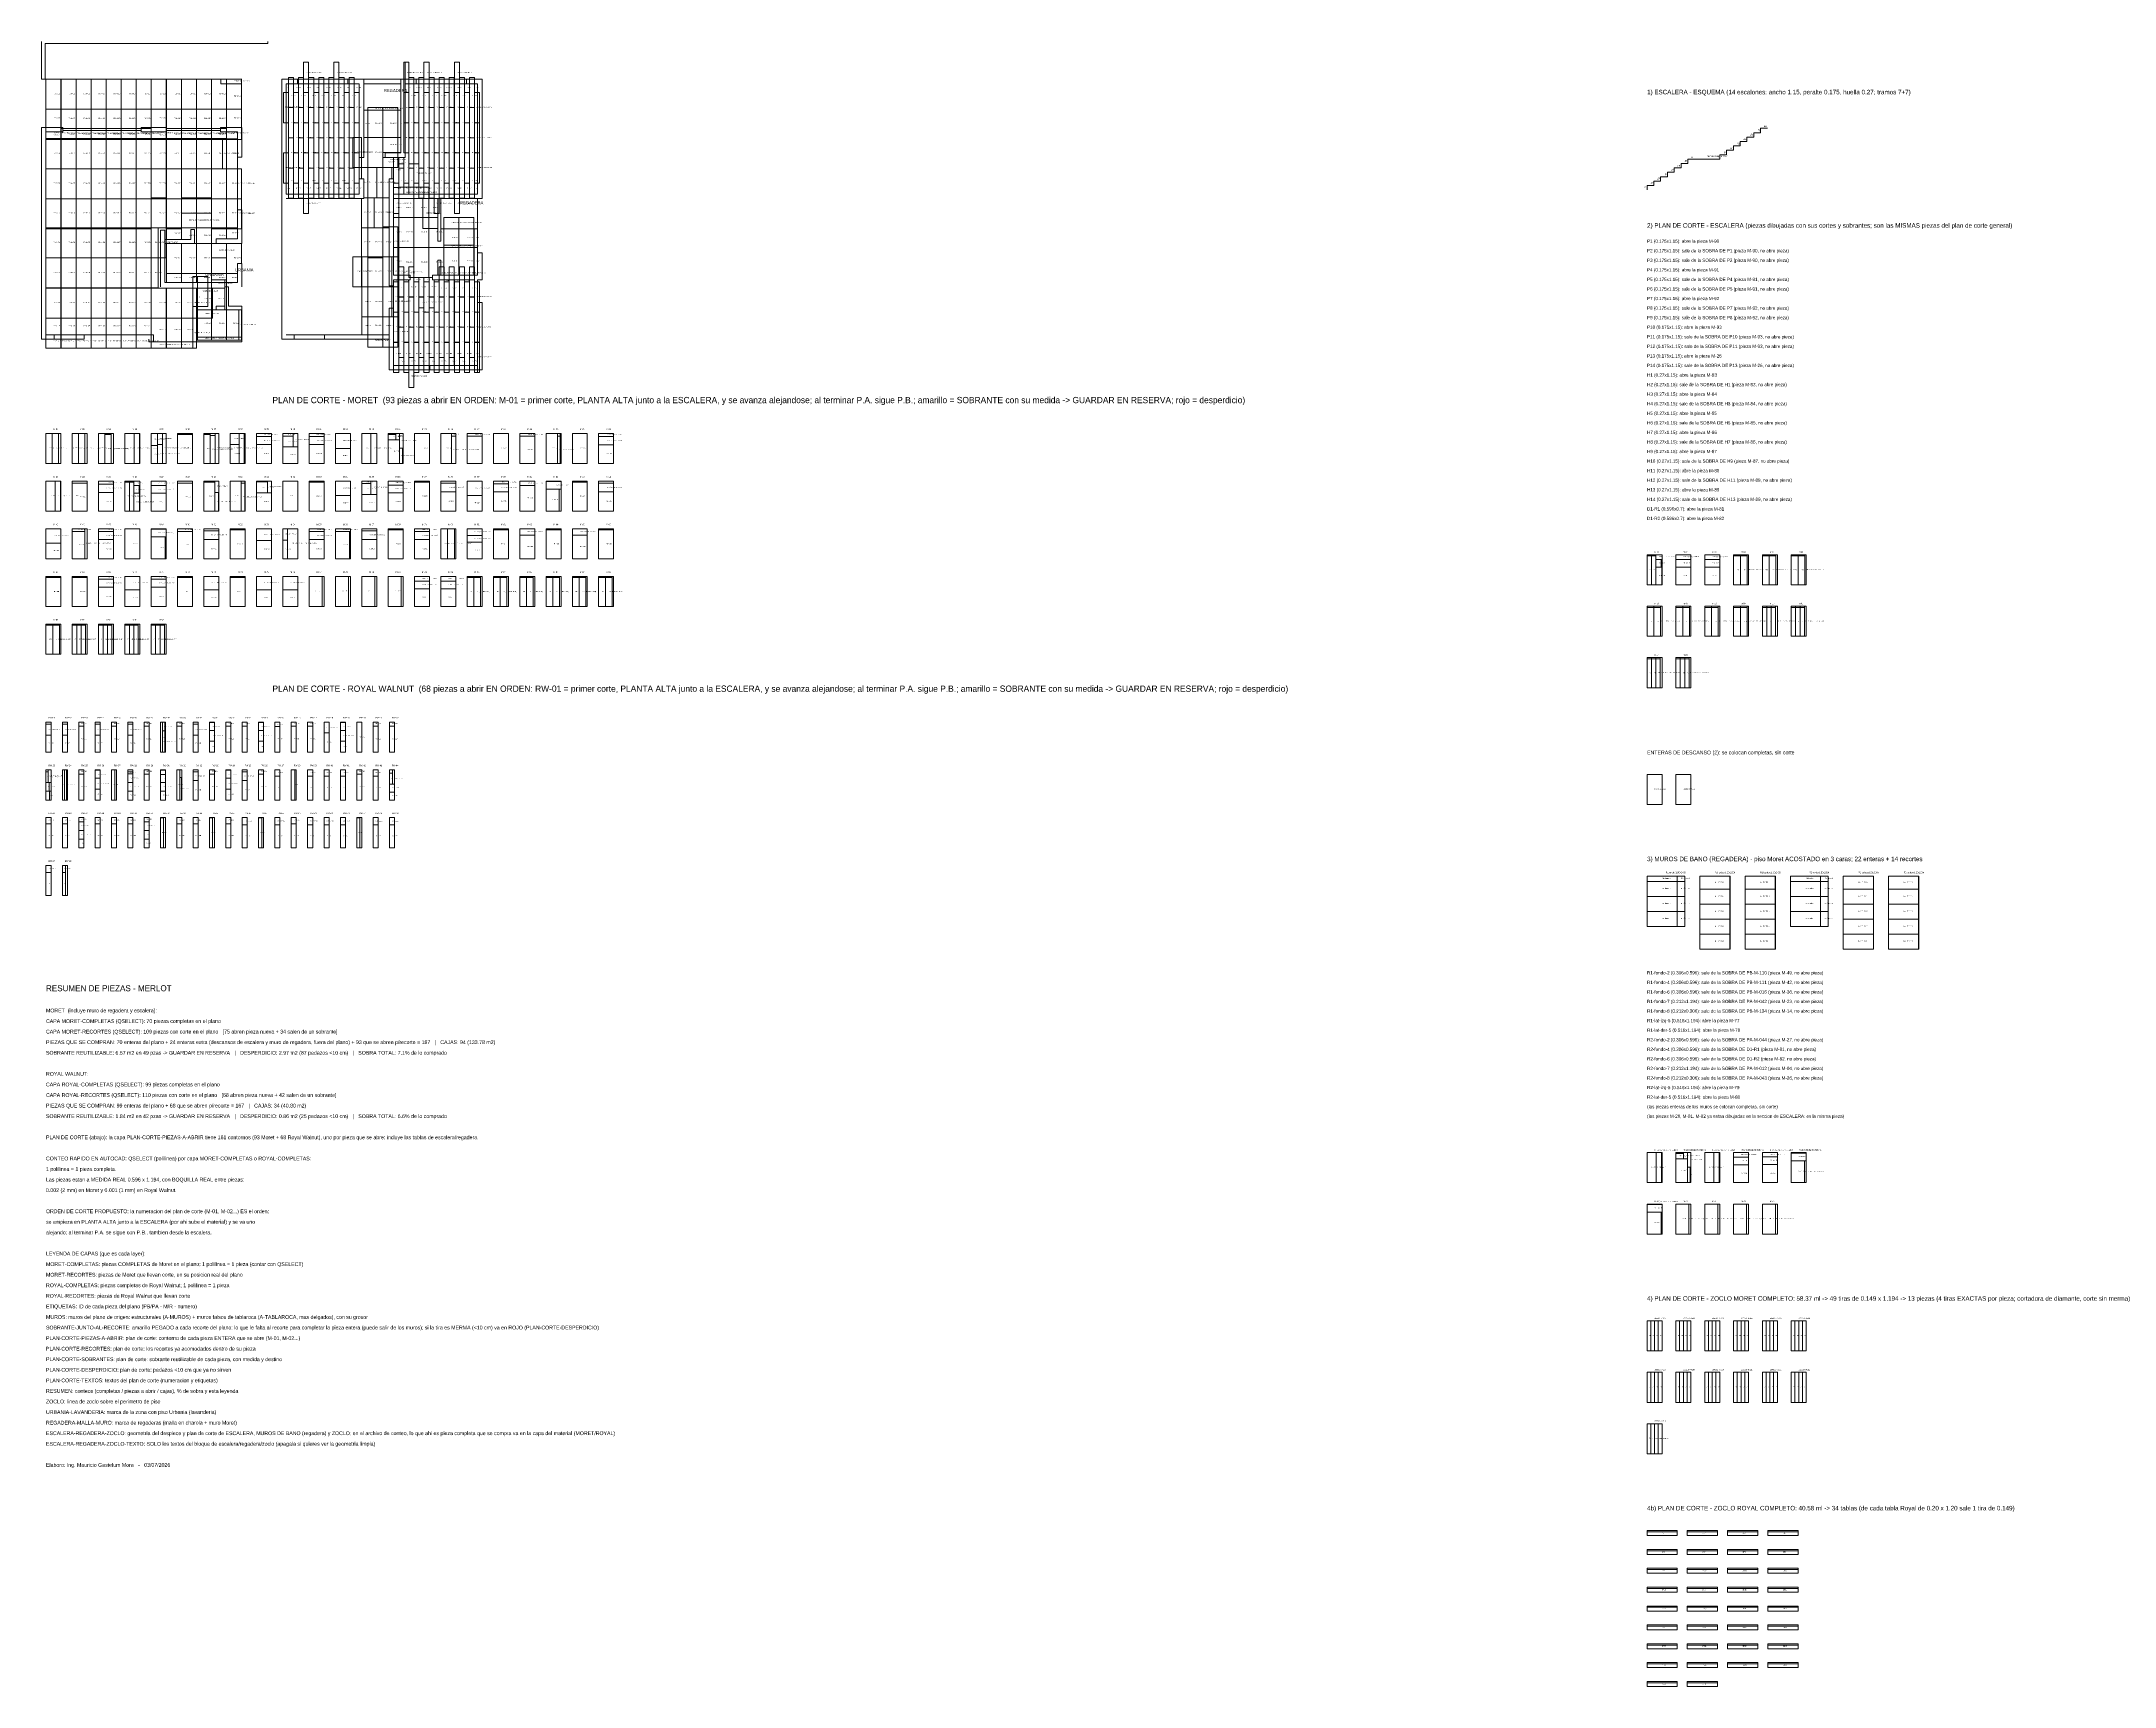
# Model space of a CAD drawing. Header units: metres. Extents: x 316.3 to 398.7, y -184.6 to -119.2.
import ezdxf

# ---------------------------------------------------------------- set-up
doc = ezdxf.new("R2010")
doc.units = ezdxf.units.M
for name, color, linetype, lineweight, plot in [('ESCALERA-REGADERA-ZOCLO', 6, 'Continuous', 0, False), ('ESCALERA-REGADERA-ZOCLO-TEXTO', 7, 'Continuous', 0, False), ('ETIQUETAS', 7, 'Continuous', 0, False), ('MORET-COMPLETAS', 30, 'Continuous', 0, False), ('MORET-RECORTES', 40, 'Continuous', 0, False), ('MUROS', 8, 'Continuous', 0, False), ('PLAN-CORTE-DESPERDICIO', 1, 'Continuous', 0, False), ('PLAN-CORTE-PIEZAS-A-ABRIR', 7, 'Continuous', 0, False), ('PLAN-CORTE-RECORTES', 3, 'Continuous', 0, False), ('PLAN-CORTE-SOBRANTES', 2, 'Continuous', 0, False), ('PLAN-CORTE-TEXTOS', 5, 'Continuous', 0, False), ('REGADERA-MALLA-MURO', 1, 'Continuous', 0, False), ('RESUMEN', 5, 'Continuous', 0, False), ('ROYAL-COMPLETAS', 4, 'Continuous', 0, False), ('ROYAL-RECORTES', 140, 'Continuous', 0, False), ('SOBRANTE-JUNTO-AL-RECORTE', 2, 'Continuous', 0, False), ('URBANIA-LAVANDERIA', 5, 'Continuous', 0, False)]:
    doc.layers.add(name, color=color, linetype=linetype, lineweight=lineweight, plot=plot)

msp = doc.modelspace()

# ---------------------------------------------------------------- linework, layer by layer
at = {"layer": 'ESCALERA-REGADERA-ZOCLO'}
for p, q in [((384.606, -122.824), (384.606, -122.649)), ((384.606, -122.649), (384.876, -122.649)), ((383.256, -123.699), (383.256, -123.524)), ((383.256, -123.524), (383.526, -123.524)), ((383.526, -123.524), (383.526, -123.349)), ((383.526, -123.349), (383.796, -123.349)), ((383.796, -123.349), (383.796, -123.174)), ((383.796, -123.174), (384.066, -123.174)), ((384.066, -123.174), (384.066, -122.999)), ((384.066, -122.999), (384.336, -122.999)), ((384.336, -122.999), (384.336, -122.824)), ((384.336, -122.824), (384.606, -122.824)), ((380.906, -124.574), (380.906, -124.399)), ((380.906, -124.399), (381.176, -124.399)), ((381.176, -124.399), (381.176, -124.224)), ((381.176, -124.224), (381.446, -124.224)), ((381.446, -124.224), (381.446, -124.049)), ((381.446, -124.049), (381.716, -124.049)), ((381.716, -124.049), (381.716, -123.874)), ((381.716, -123.874), (381.986, -123.874)), ((381.986, -123.874), (382.986, -123.874)), ((382.986, -123.874), (382.986, -123.699)), ((382.986, -123.699), (383.256, -123.699)), ((380.096, -125.099), (380.096, -124.924)), ((380.096, -124.924), (380.366, -124.924)), ((380.366, -124.924), (380.366, -124.749)), ((380.366, -124.749), (380.636, -124.749)), ((380.636, -124.749), (380.636, -124.574)), ((380.636, -124.574), (380.906, -124.574))]:
    msp.add_line(p, q, dxfattribs=at)
for points in [[(380.096, -140.793), (380.692, -140.793), (380.692, -139.599), (380.096, -139.599)], [(380.096, -140.793), (380.271, -140.793), (380.271, -139.643), (380.096, -139.643)], [(380.271, -140.793), (380.446, -140.793), (380.446, -139.643), (380.271, -139.643)], [(380.446, -140.087), (380.658, -140.087), (380.658, -139.781), (380.446, -139.781)], [(381.242, -140.793), (381.838, -140.793), (381.838, -139.599), (381.242, -139.599)], [(381.242, -140.093), (381.838, -140.093), (381.838, -139.787), (381.242, -139.787)], [(382.388, -140.793), (382.984, -140.793), (382.984, -139.599), (382.388, -139.599)], [(382.388, -140.093), (382.984, -140.093), (382.984, -139.787), (382.388, -139.787)], [(383.534, -140.793), (384.13, -140.793), (384.13, -139.599), (383.534, -139.599)], [(383.534, -140.793), (383.804, -140.793), (383.804, -139.643), (383.534, -139.643)], [(383.804, -140.793), (384.074, -140.793), (384.074, -139.643), (383.804, -139.643)], [(384.68, -140.793), (385.276, -140.793), (385.276, -139.599), (384.68, -139.599)], [(384.68, -140.793), (384.95, -140.793), (384.95, -139.643), (384.68, -139.643)], [(384.95, -140.793), (385.22, -140.793), (385.22, -139.643), (384.95, -139.643)], [(385.826, -140.793), (386.422, -140.793), (386.422, -139.599), (385.826, -139.599)], [(385.826, -140.793), (386.096, -140.793), (386.096, -139.643), (385.826, -139.643)], [(386.096, -140.793), (386.366, -140.793), (386.366, -139.643), (386.096, -139.643)], [(380.446, -140.793), (380.676, -140.793), (380.676, -140.087), (380.446, -140.087)], [(381.242, -140.793), (381.838, -140.793), (381.838, -140.093), (381.242, -140.093)], [(382.388, -140.793), (382.984, -140.793), (382.984, -140.093), (382.388, -140.093)], [(380.096, -142.837), (380.692, -142.837), (380.692, -141.643), (380.096, -141.643)], [(380.096, -142.837), (380.366, -142.837), (380.366, -141.687), (380.096, -141.687)], [(380.366, -142.837), (380.636, -142.837), (380.636, -141.687), (380.366, -141.687)], [(381.242, -142.837), (381.838, -142.837), (381.838, -141.643), (381.242, -141.643)], [(381.242, -142.837), (381.512, -142.837), (381.512, -141.687), (381.242, -141.687)], [(381.512, -142.837), (381.782, -142.837), (381.782, -141.687), (381.512, -141.687)], [(382.388, -142.837), (382.984, -142.837), (382.984, -141.643), (382.388, -141.643)], [(382.388, -142.837), (382.658, -142.837), (382.658, -141.687), (382.388, -141.687)], [(382.658, -142.837), (382.928, -142.837), (382.928, -141.687), (382.658, -141.687)], [(383.534, -142.837), (384.13, -142.837), (384.13, -141.643), (383.534, -141.643)], [(383.534, -142.837), (383.804, -142.837), (383.804, -141.687), (383.534, -141.687)], [(383.804, -142.837), (384.074, -142.837), (384.074, -141.687), (383.804, -141.687)], [(384.68, -142.837), (385.276, -142.837), (385.276, -141.643), (384.68, -141.643)], [(384.68, -142.837), (384.855, -142.837), (384.855, -141.687), (384.68, -141.687)], [(384.855, -142.837), (385.03, -142.837), (385.03, -141.687), (384.855, -141.687)], [(385.03, -142.837), (385.205, -142.837), (385.205, -141.687), (385.03, -141.687)], [(385.826, -142.837), (386.422, -142.837), (386.422, -141.643), (385.826, -141.643)], [(385.826, -142.837), (386.001, -142.837), (386.001, -141.687), (385.826, -141.687)], [(386.001, -142.837), (386.176, -142.837), (386.176, -141.687), (386.001, -141.687)], [(386.176, -142.837), (386.351, -142.837), (386.351, -141.687), (386.176, -141.687)], [(380.096, -144.881), (380.692, -144.881), (380.692, -143.687), (380.096, -143.687)], [(380.096, -144.881), (380.271, -144.881), (380.271, -143.731), (380.096, -143.731)], [(380.271, -144.881), (380.446, -144.881), (380.446, -143.731), (380.271, -143.731)], [(380.446, -144.881), (380.621, -144.881), (380.621, -143.731), (380.446, -143.731)], [(381.242, -144.881), (381.838, -144.881), (381.838, -143.687), (381.242, -143.687)], [(381.242, -144.881), (381.417, -144.881), (381.417, -143.731), (381.242, -143.731)], [(381.417, -144.881), (381.592, -144.881), (381.592, -143.731), (381.417, -143.731)], [(381.592, -144.881), (381.767, -144.881), (381.767, -143.731), (381.592, -143.731)], [(380.096, -149.525), (380.692, -149.525), (380.692, -148.331), (380.096, -148.331)], [(381.242, -149.525), (381.838, -149.525), (381.838, -148.331), (381.242, -148.331)], [(380.096, -154.375), (381.596, -154.375), (381.596, -152.375), (380.096, -152.375)], [(380.096, -152.587), (381.29, -152.587), (381.29, -152.375), (380.096, -152.375)], [(381.29, -152.587), (381.596, -152.587), (381.596, -152.375), (381.29, -152.375)], [(382.196, -155.275), (383.396, -155.275), (383.396, -152.375), (382.196, -152.375)], [(382.196, -152.891), (383.39, -152.891), (383.39, -152.375), (382.196, -152.375)], [(383.996, -155.275), (385.196, -155.275), (385.196, -152.375), (383.996, -152.375)], [(383.996, -152.891), (385.19, -152.891), (385.19, -152.375), (383.996, -152.375)], [(385.796, -154.375), (387.296, -154.375), (387.296, -152.375), (385.796, -152.375)], [(385.796, -152.587), (386.99, -152.587), (386.99, -152.375), (385.796, -152.375)], [(386.99, -152.587), (387.296, -152.587), (387.296, -152.375), (386.99, -152.375)], [(387.896, -155.275), (389.096, -155.275), (389.096, -152.375), (387.896, -152.375)], [(387.896, -152.891), (389.09, -152.891), (389.09, -152.375), (387.896, -152.375)], [(389.696, -155.275), (390.896, -155.275), (390.896, -152.375), (389.696, -152.375)], [(389.696, -152.891), (390.89, -152.891), (390.89, -152.375), (389.696, -152.375)], [(380.096, -153.183), (381.29, -153.183), (381.29, -152.587), (380.096, -152.587)], [(380.096, -153.779), (381.29, -153.779), (381.29, -153.183), (380.096, -153.183)], [(381.29, -153.183), (381.596, -153.183), (381.596, -152.587), (381.29, -152.587)], [(381.29, -153.779), (381.596, -153.779), (381.596, -153.183), (381.29, -153.183)], [(382.196, -153.487), (383.39, -153.487), (383.39, -152.891), (382.196, -152.891)], [(383.996, -153.487), (385.19, -153.487), (385.19, -152.891), (383.996, -152.891)], [(385.796, -153.183), (386.99, -153.183), (386.99, -152.587), (385.796, -152.587)], [(385.796, -153.779), (386.99, -153.779), (386.99, -153.183), (385.796, -153.183)], [(386.99, -153.183), (387.296, -153.183), (387.296, -152.587), (386.99, -152.587)], [(386.99, -153.779), (387.296, -153.779), (387.296, -153.183), (386.99, -153.183)], [(387.896, -153.487), (389.09, -153.487), (389.09, -152.891), (387.896, -152.891)], [(389.696, -153.487), (390.89, -153.487), (390.89, -152.891), (389.696, -152.891)], [(380.096, -154.375), (381.29, -154.375), (381.29, -153.779), (380.096, -153.779)], [(381.29, -154.375), (381.596, -154.375), (381.596, -153.779), (381.29, -153.779)], [(382.196, -154.083), (383.39, -154.083), (383.39, -153.487), (382.196, -153.487)], [(383.996, -154.083), (385.19, -154.083), (385.19, -153.487), (383.996, -153.487)], [(385.796, -154.375), (386.99, -154.375), (386.99, -153.779), (385.796, -153.779)], [(386.99, -154.375), (387.296, -154.375), (387.296, -153.779), (386.99, -153.779)], [(387.896, -154.083), (389.09, -154.083), (389.09, -153.487), (387.896, -153.487)], [(389.696, -154.083), (390.89, -154.083), (390.89, -153.487), (389.696, -153.487)], [(382.196, -154.679), (383.39, -154.679), (383.39, -154.083), (382.196, -154.083)], [(382.196, -155.275), (383.39, -155.275), (383.39, -154.679), (382.196, -154.679)], [(383.996, -154.679), (385.19, -154.679), (385.19, -154.083), (383.996, -154.083)], [(383.996, -155.275), (385.19, -155.275), (385.19, -154.679), (383.996, -154.679)], [(387.896, -154.679), (389.09, -154.679), (389.09, -154.083), (387.896, -154.083)], [(387.896, -155.275), (389.09, -155.275), (389.09, -154.679), (387.896, -154.679)], [(389.696, -154.679), (390.89, -154.679), (390.89, -154.083), (389.696, -154.083)], [(389.696, -155.275), (390.89, -155.275), (390.89, -154.679), (389.696, -154.679)], [(380.096, -164.549), (380.692, -164.549), (380.692, -163.355), (380.096, -163.355)], [(380.096, -164.549), (380.46, -164.549), (380.46, -163.355), (380.096, -163.355)], [(380.46, -164.549), (380.672, -164.549), (380.672, -163.355), (380.46, -163.355)], [(381.242, -164.549), (381.838, -164.549), (381.838, -163.355), (381.242, -163.355)], [(381.242, -163.609), (381.548, -163.609), (381.548, -163.397), (381.242, -163.397)], [(381.242, -164.549), (381.7, -164.549), (381.7, -163.609), (381.242, -163.609)], [(381.7, -164.549), (381.812, -164.549), (381.812, -163.94), (381.7, -163.94)], [(382.388, -164.549), (382.984, -164.549), (382.984, -163.355), (382.388, -163.355)], [(382.388, -164.549), (382.752, -164.549), (382.752, -163.355), (382.388, -163.355)], [(382.752, -164.549), (382.964, -164.549), (382.964, -163.355), (382.752, -163.355)], [(383.534, -164.549), (384.13, -164.549), (384.13, -163.355), (383.534, -163.355)], [(383.534, -163.843), (384.13, -163.843), (384.13, -163.537), (383.534, -163.537)], [(383.534, -164.549), (384.13, -164.549), (384.13, -163.843), (383.534, -163.843)], [(384.68, -164.549), (385.276, -164.549), (385.276, -163.355), (384.68, -163.355)], [(384.68, -163.829), (385.276, -163.829), (385.276, -163.523), (384.68, -163.523)], [(384.68, -164.549), (385.276, -164.549), (385.276, -163.829), (384.68, -163.829)], [(385.826, -164.549), (386.422, -164.549), (386.422, -163.355), (385.826, -163.355)], [(385.826, -163.68), (386.422, -163.68), (386.422, -163.374), (385.826, -163.374)], [(385.826, -164.549), (386.354, -164.549), (386.354, -163.68), (385.826, -163.68)], [(380.096, -166.593), (380.692, -166.593), (380.692, -165.399), (380.096, -165.399)], [(380.096, -165.724), (380.692, -165.724), (380.692, -165.418), (380.096, -165.418)], [(381.242, -166.593), (381.838, -166.593), (381.838, -165.399), (381.242, -165.399)], [(381.242, -166.593), (381.758, -166.593), (381.758, -165.399), (381.242, -165.399)], [(382.388, -166.593), (382.984, -166.593), (382.984, -165.399), (382.388, -165.399)], [(382.388, -166.593), (382.904, -166.593), (382.904, -165.399), (382.388, -165.399)], [(383.534, -166.593), (384.13, -166.593), (384.13, -165.399), (383.534, -165.399)], [(383.534, -166.593), (384.05, -166.593), (384.05, -165.399), (383.534, -165.399)], [(384.68, -166.593), (385.276, -166.593), (385.276, -165.399), (384.68, -165.399)], [(384.68, -166.593), (385.196, -166.593), (385.196, -165.399), (384.68, -165.399)], [(380.096, -166.593), (380.653, -166.593), (380.653, -165.724), (380.096, -165.724)], [(380.096, -171.237), (380.692, -171.237), (380.692, -170.043), (380.096, -170.043)], [(380.096, -171.237), (380.245, -171.237), (380.245, -170.043), (380.096, -170.043)], [(380.245, -171.237), (380.394, -171.237), (380.394, -170.043), (380.245, -170.043)], [(380.394, -171.237), (380.543, -171.237), (380.543, -170.043), (380.394, -170.043)], [(380.543, -171.237), (380.692, -171.237), (380.692, -170.043), (380.543, -170.043)], [(381.242, -171.237), (381.838, -171.237), (381.838, -170.043), (381.242, -170.043)], [(381.242, -171.237), (381.391, -171.237), (381.391, -170.043), (381.242, -170.043)], [(381.391, -171.237), (381.54, -171.237), (381.54, -170.043), (381.391, -170.043)], [(381.54, -171.237), (381.689, -171.237), (381.689, -170.043), (381.54, -170.043)], [(381.689, -171.237), (381.838, -171.237), (381.838, -170.043), (381.689, -170.043)], [(382.388, -171.237), (382.984, -171.237), (382.984, -170.043), (382.388, -170.043)], [(382.388, -171.237), (382.537, -171.237), (382.537, -170.043), (382.388, -170.043)], [(382.537, -171.237), (382.686, -171.237), (382.686, -170.043), (382.537, -170.043)], [(382.686, -171.237), (382.835, -171.237), (382.835, -170.043), (382.686, -170.043)], [(382.835, -171.237), (382.984, -171.237), (382.984, -170.043), (382.835, -170.043)], [(383.534, -171.237), (384.13, -171.237), (384.13, -170.043), (383.534, -170.043)], [(383.534, -171.237), (383.683, -171.237), (383.683, -170.043), (383.534, -170.043)], [(383.683, -171.237), (383.832, -171.237), (383.832, -170.043), (383.683, -170.043)], [(383.832, -171.237), (383.981, -171.237), (383.981, -170.043), (383.832, -170.043)], [(383.981, -171.237), (384.13, -171.237), (384.13, -170.043), (383.981, -170.043)], [(384.68, -171.237), (385.276, -171.237), (385.276, -170.043), (384.68, -170.043)], [(384.68, -171.237), (384.829, -171.237), (384.829, -170.043), (384.68, -170.043)], [(384.829, -171.237), (384.978, -171.237), (384.978, -170.043), (384.829, -170.043)], [(384.978, -171.237), (385.127, -171.237), (385.127, -170.043), (384.978, -170.043)], [(385.127, -171.237), (385.276, -171.237), (385.276, -170.043), (385.127, -170.043)], [(385.826, -171.237), (386.422, -171.237), (386.422, -170.043), (385.826, -170.043)], [(385.826, -171.237), (385.975, -171.237), (385.975, -170.043), (385.826, -170.043)], [(385.975, -171.237), (386.124, -171.237), (386.124, -170.043), (385.975, -170.043)], [(386.124, -171.237), (386.273, -171.237), (386.273, -170.043), (386.124, -170.043)], [(386.273, -171.237), (386.422, -171.237), (386.422, -170.043), (386.273, -170.043)], [(380.096, -173.281), (380.692, -173.281), (380.692, -172.087), (380.096, -172.087)], [(380.096, -173.281), (380.245, -173.281), (380.245, -172.087), (380.096, -172.087)], [(380.245, -173.281), (380.394, -173.281), (380.394, -172.087), (380.245, -172.087)], [(380.394, -173.281), (380.543, -173.281), (380.543, -172.087), (380.394, -172.087)], [(380.543, -173.281), (380.692, -173.281), (380.692, -172.087), (380.543, -172.087)], [(381.242, -173.281), (381.838, -173.281), (381.838, -172.087), (381.242, -172.087)], [(381.242, -173.281), (381.391, -173.281), (381.391, -172.087), (381.242, -172.087)], [(381.391, -173.281), (381.54, -173.281), (381.54, -172.087), (381.391, -172.087)], [(381.54, -173.281), (381.689, -173.281), (381.689, -172.087), (381.54, -172.087)], [(381.689, -173.281), (381.838, -173.281), (381.838, -172.087), (381.689, -172.087)], [(382.388, -173.281), (382.984, -173.281), (382.984, -172.087), (382.388, -172.087)], [(382.388, -173.281), (382.537, -173.281), (382.537, -172.087), (382.388, -172.087)], [(382.537, -173.281), (382.686, -173.281), (382.686, -172.087), (382.537, -172.087)], [(382.686, -173.281), (382.835, -173.281), (382.835, -172.087), (382.686, -172.087)], [(382.835, -173.281), (382.984, -173.281), (382.984, -172.087), (382.835, -172.087)], [(383.534, -173.281), (384.13, -173.281), (384.13, -172.087), (383.534, -172.087)], [(383.534, -173.281), (383.683, -173.281), (383.683, -172.087), (383.534, -172.087)], [(383.683, -173.281), (383.832, -173.281), (383.832, -172.087), (383.683, -172.087)], [(383.832, -173.281), (383.981, -173.281), (383.981, -172.087), (383.832, -172.087)], [(383.981, -173.281), (384.13, -173.281), (384.13, -172.087), (383.981, -172.087)], [(384.68, -173.281), (385.276, -173.281), (385.276, -172.087), (384.68, -172.087)], [(384.68, -173.281), (384.829, -173.281), (384.829, -172.087), (384.68, -172.087)], [(384.829, -173.281), (384.978, -173.281), (384.978, -172.087), (384.829, -172.087)], [(384.978, -173.281), (385.127, -173.281), (385.127, -172.087), (384.978, -172.087)], [(385.127, -173.281), (385.276, -173.281), (385.276, -172.087), (385.127, -172.087)], [(385.826, -173.281), (386.422, -173.281), (386.422, -172.087), (385.826, -172.087)], [(385.826, -173.281), (385.975, -173.281), (385.975, -172.087), (385.826, -172.087)], [(385.975, -173.281), (386.124, -173.281), (386.124, -172.087), (385.975, -172.087)], [(386.124, -173.281), (386.273, -173.281), (386.273, -172.087), (386.124, -172.087)], [(386.273, -173.281), (386.422, -173.281), (386.422, -172.087), (386.273, -172.087)], [(380.096, -175.325), (380.692, -175.325), (380.692, -174.131), (380.096, -174.131)], [(380.096, -175.325), (380.245, -175.325), (380.245, -174.131), (380.096, -174.131)], [(380.096, -178.575), (381.296, -178.575), (381.296, -178.375), (380.096, -178.375)], [(380.096, -178.575), (381.296, -178.575), (381.296, -178.426), (380.096, -178.426)], [(381.696, -178.575), (382.896, -178.575), (382.896, -178.375), (381.696, -178.375)], [(381.696, -178.575), (382.896, -178.575), (382.896, -178.426), (381.696, -178.426)], [(383.296, -178.575), (384.496, -178.575), (384.496, -178.375), (383.296, -178.375)], [(383.296, -178.575), (384.496, -178.575), (384.496, -178.426), (383.296, -178.426)], [(384.896, -178.575), (386.096, -178.575), (386.096, -178.375), (384.896, -178.375)], [(384.896, -178.575), (386.096, -178.575), (386.096, -178.426), (384.896, -178.426)], [(380.096, -179.325), (381.296, -179.325), (381.296, -179.125), (380.096, -179.125)], [(380.096, -179.325), (381.296, -179.325), (381.296, -179.176), (380.096, -179.176)], [(381.696, -179.325), (382.896, -179.325), (382.896, -179.125), (381.696, -179.125)], [(381.696, -179.325), (382.896, -179.325), (382.896, -179.176), (381.696, -179.176)], [(383.296, -179.325), (384.496, -179.325), (384.496, -179.125), (383.296, -179.125)], [(383.296, -179.325), (384.496, -179.325), (384.496, -179.176), (383.296, -179.176)], [(384.896, -179.325), (386.096, -179.325), (386.096, -179.125), (384.896, -179.125)], [(384.896, -179.325), (386.096, -179.325), (386.096, -179.176), (384.896, -179.176)], [(380.096, -180.075), (381.296, -180.075), (381.296, -179.875), (380.096, -179.875)], [(380.096, -180.075), (381.296, -180.075), (381.296, -179.926), (380.096, -179.926)], [(381.696, -180.075), (382.896, -180.075), (382.896, -179.875), (381.696, -179.875)], [(381.696, -180.075), (382.896, -180.075), (382.896, -179.926), (381.696, -179.926)], [(383.296, -180.075), (384.496, -180.075), (384.496, -179.875), (383.296, -179.875)], [(383.296, -180.075), (384.496, -180.075), (384.496, -179.926), (383.296, -179.926)], [(384.896, -180.075), (386.096, -180.075), (386.096, -179.875), (384.896, -179.875)], [(384.896, -180.075), (386.096, -180.075), (386.096, -179.926), (384.896, -179.926)], [(380.096, -180.825), (381.296, -180.825), (381.296, -180.625), (380.096, -180.625)], [(380.096, -180.825), (381.296, -180.825), (381.296, -180.676), (380.096, -180.676)], [(381.696, -180.825), (382.896, -180.825), (382.896, -180.625), (381.696, -180.625)], [(381.696, -180.825), (382.896, -180.825), (382.896, -180.676), (381.696, -180.676)], [(383.296, -180.825), (384.496, -180.825), (384.496, -180.625), (383.296, -180.625)], [(383.296, -180.825), (384.496, -180.825), (384.496, -180.676), (383.296, -180.676)], [(384.896, -180.825), (386.096, -180.825), (386.096, -180.625), (384.896, -180.625)], [(384.896, -180.825), (386.096, -180.825), (386.096, -180.676), (384.896, -180.676)], [(380.096, -181.575), (381.296, -181.575), (381.296, -181.375), (380.096, -181.375)], [(380.096, -181.575), (381.296, -181.575), (381.296, -181.426), (380.096, -181.426)], [(381.696, -181.575), (382.896, -181.575), (382.896, -181.375), (381.696, -181.375)], [(381.696, -181.575), (382.896, -181.575), (382.896, -181.426), (381.696, -181.426)], [(383.296, -181.575), (384.496, -181.575), (384.496, -181.375), (383.296, -181.375)], [(383.296, -181.575), (384.496, -181.575), (384.496, -181.426), (383.296, -181.426)], [(384.896, -181.575), (386.096, -181.575), (386.096, -181.375), (384.896, -181.375)], [(384.896, -181.575), (386.096, -181.575), (386.096, -181.426), (384.896, -181.426)], [(380.096, -182.325), (381.296, -182.325), (381.296, -182.125), (380.096, -182.125)], [(380.096, -182.325), (381.296, -182.325), (381.296, -182.176), (380.096, -182.176)], [(380.096, -183.075), (381.296, -183.075), (381.296, -182.875), (380.096, -182.875)], [(381.696, -182.325), (382.896, -182.325), (382.896, -182.125), (381.696, -182.125)], [(381.696, -182.325), (382.896, -182.325), (382.896, -182.176), (381.696, -182.176)], [(381.696, -183.075), (382.896, -183.075), (382.896, -182.875), (381.696, -182.875)], [(383.296, -182.325), (384.496, -182.325), (384.496, -182.125), (383.296, -182.125)], [(383.296, -182.325), (384.496, -182.325), (384.496, -182.176), (383.296, -182.176)], [(383.296, -183.075), (384.496, -183.075), (384.496, -182.875), (383.296, -182.875)], [(384.896, -182.325), (386.096, -182.325), (386.096, -182.125), (384.896, -182.125)], [(384.896, -182.325), (386.096, -182.325), (386.096, -182.176), (384.896, -182.176)], [(384.896, -183.075), (386.096, -183.075), (386.096, -182.875), (384.896, -182.875)], [(380.096, -183.075), (381.296, -183.075), (381.296, -182.926), (380.096, -182.926)], [(380.096, -183.825), (381.296, -183.825), (381.296, -183.625), (380.096, -183.625)], [(380.096, -183.825), (381.296, -183.825), (381.296, -183.676), (380.096, -183.676)], [(381.696, -183.075), (382.896, -183.075), (382.896, -182.926), (381.696, -182.926)], [(381.696, -183.825), (382.896, -183.825), (382.896, -183.625), (381.696, -183.625)], [(381.696, -183.825), (382.896, -183.825), (382.896, -183.676), (381.696, -183.676)], [(383.296, -183.075), (384.496, -183.075), (384.496, -182.926), (383.296, -182.926)], [(383.296, -183.825), (384.496, -183.825), (384.496, -183.625), (383.296, -183.625)], [(383.296, -183.825), (384.496, -183.825), (384.496, -183.676), (383.296, -183.676)], [(384.896, -183.075), (386.096, -183.075), (386.096, -182.926), (384.896, -182.926)], [(384.896, -183.825), (386.096, -183.825), (386.096, -183.625), (384.896, -183.625)], [(384.896, -183.825), (386.096, -183.825), (386.096, -183.676), (384.896, -183.676)], [(380.096, -184.575), (381.296, -184.575), (381.296, -184.375), (380.096, -184.375)], [(380.096, -184.575), (381.296, -184.575), (381.296, -184.426), (380.096, -184.426)], [(381.696, -184.575), (382.896, -184.575), (382.896, -184.375), (381.696, -184.375)], [(381.696, -184.575), (382.896, -184.575), (382.896, -184.426), (381.696, -184.426)]]:
    msp.add_lwpolyline(points, close=True, dxfattribs=at)
at = {"layer": 'MORET-COMPLETAS'}
for points in [[(316.459, -121.893), (317.055, -121.893), (317.055, -120.699), (316.459, -120.699)], [(317.057, -121.893), (317.653, -121.893), (317.653, -120.699), (317.057, -120.699)], [(317.655, -121.893), (318.251, -121.893), (318.251, -120.699), (317.655, -120.699)], [(318.253, -121.893), (318.849, -121.893), (318.849, -120.699), (318.253, -120.699)], [(318.851, -121.893), (319.447, -121.893), (319.447, -120.699), (318.851, -120.699)], [(319.449, -121.893), (320.045, -121.893), (320.045, -120.699), (319.449, -120.699)], [(320.047, -121.893), (320.643, -121.893), (320.643, -120.699), (320.047, -120.699)], [(320.645, -121.893), (321.241, -121.893), (321.241, -120.699), (320.645, -120.699)], [(321.243, -121.893), (321.839, -121.893), (321.839, -120.699), (321.243, -120.699)], [(321.841, -121.893), (322.437, -121.893), (322.437, -120.699), (321.841, -120.699)], [(322.439, -121.893), (323.035, -121.893), (323.035, -120.699), (322.439, -120.699)], [(316.459, -124.256), (317.055, -124.256), (317.055, -123.062), (316.459, -123.062)], [(317.057, -124.256), (317.653, -124.256), (317.653, -123.062), (317.057, -123.062)], [(317.655, -124.256), (318.251, -124.256), (318.251, -123.062), (317.655, -123.062)], [(318.253, -124.256), (318.849, -124.256), (318.849, -123.062), (318.253, -123.062)], [(318.851, -124.256), (319.447, -124.256), (319.447, -123.062), (318.851, -123.062)], [(319.449, -124.256), (320.045, -124.256), (320.045, -123.062), (319.449, -123.062)], [(320.047, -124.256), (320.643, -124.256), (320.643, -123.062), (320.047, -123.062)], [(320.645, -124.256), (321.241, -124.256), (321.241, -123.062), (320.645, -123.062)], [(321.243, -124.256), (321.839, -124.256), (321.839, -123.062), (321.243, -123.062)], [(321.841, -124.256), (322.437, -124.256), (322.437, -123.062), (321.841, -123.062)], [(322.439, -124.256), (323.035, -124.256), (323.035, -123.062), (322.439, -123.062)], [(323.037, -124.256), (323.633, -124.256), (323.633, -123.062), (323.037, -123.062)], [(329.249, -124.212), (329.845, -124.212), (329.845, -123.018), (329.249, -123.018)], [(316.459, -125.452), (317.055, -125.452), (317.055, -124.258), (316.459, -124.258)], [(317.057, -125.452), (317.653, -125.452), (317.653, -124.258), (317.057, -124.258)], [(317.655, -125.452), (318.251, -125.452), (318.251, -124.258), (317.655, -124.258)], [(318.253, -125.452), (318.849, -125.452), (318.849, -124.258), (318.253, -124.258)], [(318.851, -125.452), (319.447, -125.452), (319.447, -124.258), (318.851, -124.258)], [(319.449, -125.452), (320.045, -125.452), (320.045, -124.258), (319.449, -124.258)], [(320.047, -125.452), (320.643, -125.452), (320.643, -124.258), (320.047, -124.258)], [(320.645, -125.452), (321.241, -125.452), (321.241, -124.258), (320.645, -124.258)], [(321.243, -125.452), (321.839, -125.452), (321.839, -124.258), (321.243, -124.258)], [(321.841, -125.452), (322.437, -125.452), (322.437, -124.258), (321.841, -124.258)], [(322.439, -125.452), (323.035, -125.452), (323.035, -124.258), (322.439, -124.258)], [(323.037, -125.452), (323.633, -125.452), (323.633, -124.258), (323.037, -124.258)], [(329.249, -125.408), (329.845, -125.408), (329.845, -124.214), (329.249, -124.214)], [(329.249, -126.604), (329.845, -126.604), (329.845, -125.41), (329.249, -125.41)], [(316.459, -127.8), (317.055, -127.8), (317.055, -126.606), (316.459, -126.606)], [(317.057, -127.8), (317.653, -127.8), (317.653, -126.606), (317.057, -126.606)], [(317.655, -127.8), (318.251, -127.8), (318.251, -126.606), (317.655, -126.606)], [(318.253, -127.8), (318.849, -127.8), (318.849, -126.606), (318.253, -126.606)], [(318.851, -127.8), (319.447, -127.8), (319.447, -126.606), (318.851, -126.606)], [(319.449, -127.8), (320.045, -127.8), (320.045, -126.606), (319.449, -126.606)], [(320.047, -127.8), (320.643, -127.8), (320.643, -126.606), (320.047, -126.606)], [(330.481, -127.385), (331.077, -127.385), (331.077, -126.191), (330.481, -126.191)], [(331.079, -127.385), (331.675, -127.385), (331.675, -126.191), (331.079, -126.191)], [(321.243, -128.418), (321.839, -128.418), (321.839, -127.225), (321.243, -127.225)], [(321.841, -128.418), (322.437, -128.418), (322.437, -127.225), (321.841, -127.225)], [(322.439, -128.418), (323.035, -128.418), (323.035, -127.225), (322.439, -127.225)], [(323.037, -128.418), (323.633, -128.418), (323.633, -127.225), (323.037, -127.225)], [(331.079, -128.581), (331.675, -128.581), (331.675, -127.387), (331.079, -127.387)], [(316.459, -128.996), (317.055, -128.996), (317.055, -127.802), (316.459, -127.802)], [(317.057, -128.996), (317.653, -128.996), (317.653, -127.802), (317.057, -127.802)], [(317.655, -128.996), (318.251, -128.996), (318.251, -127.802), (317.655, -127.802)], [(318.253, -128.996), (318.849, -128.996), (318.849, -127.802), (318.253, -127.802)], [(318.851, -128.996), (319.447, -128.996), (319.447, -127.802), (318.851, -127.802)], [(319.449, -128.996), (320.045, -128.996), (320.045, -127.802), (319.449, -127.802)], [(320.047, -128.996), (320.643, -128.996), (320.643, -127.802), (320.047, -127.802)], [(329.249, -128.95), (329.845, -128.95), (329.845, -127.756), (329.249, -127.756)], [(316.459, -130.192), (317.055, -130.192), (317.055, -128.998), (316.459, -128.998)], [(317.057, -130.192), (317.653, -130.192), (317.653, -128.998), (317.057, -128.998)], [(317.655, -130.192), (318.251, -130.192), (318.251, -128.998), (317.655, -128.998)], [(318.253, -130.192), (318.849, -130.192), (318.849, -128.998), (318.253, -128.998)], [(318.851, -130.192), (319.447, -130.192), (319.447, -128.998), (318.851, -128.998)], [(319.449, -130.192), (320.045, -130.192), (320.045, -128.998), (319.449, -128.998)], [(320.047, -130.192), (320.643, -130.192), (320.643, -128.998), (320.047, -128.998)], [(320.645, -130.192), (321.241, -130.192), (321.241, -128.998), (320.645, -128.998)], [(321.243, -130.192), (321.839, -130.192), (321.839, -128.998), (321.243, -128.998)], [(329.249, -130.146), (329.845, -130.146), (329.845, -128.952), (329.249, -128.952)]]:
    msp.add_lwpolyline(points, close=True, dxfattribs=at)
at = {"layer": 'MORET-RECORTES'}
for points in [[(323.633, -121.893), (323.037, -121.893), (323.037, -120.699), (323.404, -120.699), (323.404, -120.879), (323.633, -120.879)], [(323.635, -121.893), (324.231, -121.893), (324.231, -120.879), (323.635, -120.879)], [(316.459, -122.615), (317.055, -122.615), (317.055, -121.895), (316.459, -121.895)], [(317.057, -121.895), (317.653, -121.895), (317.653, -122.654), (317.129, -122.654), (317.129, -122.615), (317.057, -122.615)], [(317.655, -122.654), (318.251, -122.654), (318.251, -121.895), (317.655, -121.895)], [(318.253, -122.654), (318.849, -122.654), (318.849, -121.895), (318.253, -121.895)], [(318.851, -122.654), (319.447, -122.654), (319.447, -121.895), (318.851, -121.895)], [(319.449, -122.654), (320.045, -122.654), (320.045, -121.895), (319.449, -121.895)], [(320.047, -122.654), (320.047, -121.895), (320.643, -121.895), (320.643, -122.615), (320.248, -122.615), (320.248, -122.654)], [(320.645, -122.615), (321.241, -122.615), (321.241, -121.895), (320.645, -121.895)], [(321.243, -122.654), (321.839, -122.654), (321.839, -121.895), (321.243, -121.895)], [(321.841, -122.654), (322.437, -122.654), (322.437, -121.895), (321.841, -121.895)], [(322.439, -122.654), (323.035, -122.654), (323.035, -121.895), (322.439, -121.895)], [(323.037, -122.654), (323.037, -121.895), (323.633, -121.895), (323.633, -122.615), (323.398, -122.615), (323.398, -122.654)], [(323.635, -122.615), (324.231, -122.615), (324.231, -121.895), (323.635, -121.895)], [(329.087, -123.016), (329.247, -123.016), (329.247, -121.93), (329.087, -121.93)], [(329.249, -123.016), (329.845, -123.016), (329.845, -121.93), (329.249, -121.93)], [(329.847, -123.016), (330.443, -123.016), (330.443, -121.93), (329.847, -121.93)], [(330.445, -123.016), (330.557, -123.016), (330.557, -121.93), (330.445, -121.93)], [(317.653, -122.735), (317.653, -123.06), (317.057, -123.06), (317.057, -122.794), (317.129, -122.794), (317.129, -122.735)], [(317.655, -123.06), (318.251, -123.06), (318.251, -122.735), (317.655, -122.735)], [(318.253, -123.06), (318.849, -123.06), (318.849, -122.735), (318.253, -122.735)], [(318.851, -123.06), (319.447, -123.06), (319.447, -122.735), (318.851, -122.735)], [(319.449, -123.06), (320.045, -123.06), (320.045, -122.735), (319.449, -122.735)], [(320.643, -123.06), (320.047, -123.06), (320.047, -122.735), (320.248, -122.735), (320.248, -122.794), (320.643, -122.794)], [(321.243, -123.06), (321.839, -123.06), (321.839, -122.735), (321.243, -122.735)], [(321.841, -123.06), (322.437, -123.06), (322.437, -122.735), (321.841, -122.735)], [(322.439, -123.06), (323.035, -123.06), (323.035, -122.735), (322.439, -122.735)], [(323.633, -123.06), (323.037, -123.06), (323.037, -122.735), (323.398, -122.735), (323.398, -122.794), (323.633, -122.794)], [(316.459, -123.06), (317.055, -123.06), (317.055, -122.795), (316.459, -122.795)], [(320.645, -123.06), (321.241, -123.06), (321.241, -122.795), (320.645, -122.795)], [(323.635, -124.256), (324.068, -124.256), (324.068, -123.062), (323.635, -123.062)], [(329.247, -123.018), (329.247, -124.212), (328.997, -124.212), (328.997, -123.805), (329.087, -123.805), (329.087, -123.018)], [(329.847, -123.614), (330.443, -123.614), (330.443, -123.018), (329.847, -123.018)], [(330.445, -123.614), (330.557, -123.614), (330.557, -123.018), (330.445, -123.018)], [(323.635, -125.452), (324.068, -125.452), (324.068, -124.258), (323.635, -124.258)], [(328.997, -124.214), (329.247, -124.214), (329.247, -125.408), (329.087, -125.408), (329.087, -124.654), (328.997, -124.654)], [(329.847, -124.212), (330.276, -124.212), (330.276, -123.804), (329.847, -123.804)], [(329.847, -125.408), (329.847, -124.214), (330.211, -124.214), (330.211, -124.654), (330.097, -124.654), (330.097, -125.274), (330.097, -125.408)], [(316.459, -126.604), (317.055, -126.604), (317.055, -125.454), (316.459, -125.454)], [(317.057, -126.604), (317.653, -126.604), (317.653, -125.454), (317.057, -125.454)], [(317.655, -126.604), (318.251, -126.604), (318.251, -125.454), (317.655, -125.454)], [(318.253, -126.604), (318.849, -126.604), (318.849, -125.454), (318.253, -125.454)], [(318.851, -126.604), (319.447, -126.604), (319.447, -125.454), (318.851, -125.454)], [(319.449, -126.604), (320.045, -126.604), (320.045, -125.454), (319.449, -125.454)], [(320.047, -126.604), (320.643, -126.604), (320.643, -125.454), (320.047, -125.454)], [(320.645, -126.604), (321.241, -126.604), (321.241, -125.454), (320.645, -125.454)], [(321.243, -126.604), (321.839, -126.604), (321.839, -125.454), (321.243, -125.454)], [(321.841, -126.604), (322.437, -126.604), (322.437, -125.454), (321.841, -125.454)], [(322.439, -126.604), (323.035, -126.604), (323.035, -125.454), (322.439, -125.454)], [(323.037, -126.604), (323.633, -126.604), (323.633, -125.454), (323.037, -125.454)], [(323.635, -126.604), (324.068, -126.604), (324.068, -125.454), (323.635, -125.454)], [(329.247, -125.41), (329.247, -126.604), (328.997, -126.604), (328.997, -125.441), (329.087, -125.441), (329.087, -125.41)], [(329.847, -126.604), (330.097, -126.604), (330.097, -125.41), (329.847, -125.41)], [(330.277, -126.189), (330.479, -126.189), (330.479, -125.441), (330.277, -125.441)], [(330.481, -126.189), (331.077, -126.189), (331.077, -125.441), (330.481, -125.441)], [(331.079, -126.189), (331.675, -126.189), (331.675, -125.441), (331.079, -125.441)], [(331.677, -126.189), (332.027, -126.189), (332.027, -125.441), (331.677, -125.441)], [(320.645, -127.8), (320.918, -127.8), (320.918, -126.606), (320.645, -126.606)], [(321.243, -127.074), (321.839, -127.074), (321.839, -126.606), (321.243, -126.606)], [(321.841, -126.606), (322.437, -126.606), (322.437, -127.222), (322.368, -127.222), (322.368, -126.677), (322.219, -126.677), (322.219, -127.074), (321.841, -127.074)], [(322.439, -127.222), (323.035, -127.222), (323.035, -126.606), (322.439, -126.606)], [(323.037, -127.222), (323.037, -126.606), (323.633, -126.606), (323.633, -127.044), (323.223, -127.044), (323.223, -127.222)], [(323.635, -127.044), (324.068, -127.044), (324.068, -126.606), (323.635, -126.606)], [(328.997, -127.754), (329.247, -127.754), (329.247, -126.606), (328.997, -126.606)], [(329.249, -127.754), (329.845, -127.754), (329.845, -126.606), (329.249, -126.606)], [(329.847, -127.754), (330.097, -127.754), (330.097, -126.606), (329.847, -126.606)], [(330.277, -127.385), (330.479, -127.385), (330.479, -126.191), (330.277, -126.191)], [(332.273, -127.385), (331.677, -127.385), (331.677, -126.191), (332.027, -126.191), (332.027, -127.141), (332.147, -127.141), (332.147, -126.641), (332.273, -126.641)], [(332.275, -127.385), (332.871, -127.385), (332.871, -126.641), (332.275, -126.641)], [(332.873, -127.385), (333.469, -127.385), (333.469, -126.641), (332.873, -126.641)], [(333.471, -127.385), (333.616, -127.385), (333.616, -126.641), (333.471, -126.641)], [(323.635, -128.418), (323.635, -127.225), (324.231, -127.225), (324.231, -128.024), (324.068, -128.024), (324.068, -128.418)], [(330.277, -128.491), (330.479, -128.491), (330.479, -127.387), (330.277, -127.387)], [(330.481, -127.387), (331.077, -127.387), (331.077, -128.581), (330.927, -128.581), (330.927, -128.491), (330.481, -128.491)], [(331.677, -128.581), (331.677, -127.387), (332.273, -127.387), (332.273, -128.491), (332.147, -128.491), (332.147, -127.891), (332.027, -127.891), (332.027, -128.491), (331.827, -128.491), (331.827, -128.581)], [(332.275, -128.491), (332.871, -128.491), (332.871, -127.387), (332.275, -127.387)], [(332.873, -128.491), (333.469, -128.491), (333.469, -127.387), (332.873, -127.387)], [(333.471, -128.491), (333.616, -128.491), (333.616, -127.387), (333.471, -127.387)], [(320.645, -128.996), (320.918, -128.996), (320.918, -127.802), (320.645, -127.802)], [(321.243, -128.774), (321.839, -128.774), (321.839, -128.42), (321.243, -128.42)], [(321.841, -128.774), (322.437, -128.774), (322.437, -128.42), (321.841, -128.42)], [(322.439, -128.774), (323.035, -128.774), (323.035, -128.42), (322.439, -128.42)], [(323.037, -128.774), (323.633, -128.774), (323.633, -128.42), (323.037, -128.42)], [(323.635, -128.774), (324.068, -128.774), (324.068, -128.421), (323.635, -128.421)], [(328.997, -128.95), (328.997, -127.756), (329.247, -127.756), (329.247, -128.95), (329.017, -128.95), (329.017, -127.77), (329.007, -127.77), (329.007, -128.95)], [(330.211, -128.95), (329.847, -128.95), (329.847, -127.756), (330.097, -127.756), (330.097, -128.904), (330.211, -128.904)], [(321.841, -130.192), (322.296, -130.192), (322.296, -128.998), (321.841, -128.998)], [(322.298, -129.734), (322.476, -129.734), (322.476, -128.998), (322.298, -128.998)], [(322.478, -129.867), (323.035, -129.867), (323.035, -128.998), (322.478, -128.998)], [(323.037, -129.867), (323.037, -128.998), (323.564, -128.998), (323.564, -129.719), (323.228, -129.719), (323.228, -129.867)], [(329.017, -130.146), (329.247, -130.146), (329.247, -128.952), (329.017, -128.952)], [(329.847, -130.146), (329.847, -128.952), (330.211, -128.952), (330.211, -129.804), (330.097, -129.804), (330.097, -130.146)], [(322.478, -130.954), (323.035, -130.954), (323.035, -129.869), (322.478, -129.869)], [(323.037, -130.954), (323.633, -130.954), (323.633, -129.869), (323.037, -129.869)], [(323.635, -130.954), (324.128, -130.954), (324.128, -129.869), (323.635, -129.869)], [(329.017, -130.854), (329.247, -130.854), (329.247, -130.148), (329.017, -130.148)], [(329.249, -130.854), (329.845, -130.854), (329.845, -130.148), (329.249, -130.148)], [(329.847, -130.854), (330.097, -130.854), (330.097, -130.148), (329.847, -130.148)], [(316.459, -130.854), (317.055, -130.854), (317.055, -130.194), (316.459, -130.194)], [(317.057, -130.854), (317.653, -130.854), (317.653, -130.194), (317.057, -130.194)], [(317.655, -130.854), (318.251, -130.854), (318.251, -130.194), (317.655, -130.194)], [(318.253, -130.854), (318.849, -130.854), (318.849, -130.194), (318.253, -130.194)], [(318.851, -130.854), (319.447, -130.854), (319.447, -130.194), (318.851, -130.194)], [(319.449, -130.854), (320.045, -130.854), (320.045, -130.194), (319.449, -130.194)], [(320.047, -130.854), (320.643, -130.854), (320.643, -130.194), (320.047, -130.194)], [(320.645, -130.194), (321.241, -130.194), (321.241, -131.134), (320.728, -131.134), (320.728, -130.854), (320.645, -130.854)], [(321.243, -131.134), (321.839, -131.134), (321.839, -130.194), (321.243, -130.194)], [(321.841, -131.134), (322.296, -131.134), (322.296, -130.194), (321.841, -130.194)]]:
    msp.add_lwpolyline(points, close=True, dxfattribs=at)
at = {"layer": 'MUROS'}
for p, q in [((316.279, -120.699), (316.279, -119.199)), ((325.278, -119.285), (316.429, -119.285)), ((316.429, -119.285), (316.429, -120.699)), ((325.278, -119.199), (325.278, -119.285)), ((316.429, -120.699), (316.279, -120.699)), ((316.279, -120.699), (316.459, -120.699)), ((316.459, -120.699), (316.459, -122.615)), ((323.408, -120.699), (316.459, -120.699)), ((324.248, -120.699), (323.404, -120.699)), ((323.404, -120.699), (323.404, -120.879)), ((323.404, -120.879), (324.248, -120.879)), ((325.827, -131.034), (325.827, -120.7)), ((325.827, -120.7), (326.457, -120.7)), ((326.457, -120.88), (326.007, -120.88)), ((326.007, -120.88), (326.007, -125.261)), ((328.457, -120.7), (326.457, -120.7)), ((326.457, -120.7), (326.457, -120.88)), ((326.457, -120.7), (326.457, -120.88)), ((326.457, -120.88), (328.457, -120.88)), ((328.457, -120.7), (329.087, -120.7)), ((328.457, -120.88), (328.457, -120.715)), ((328.907, -120.88), (328.457, -120.88)), ((328.907, -123.804), (328.907, -120.88)), ((330.557, -120.7), (329.087, -120.7)), ((329.087, -120.7), (329.087, -123.804)), ((329.087, -120.88), (330.557, -120.88)), ((330.557, -120.88), (330.557, -120.7)), ((331.167, -120.7), (330.557, -120.7)), ((330.557, -120.7), (330.557, -123.624)), ((330.737, -123.804), (330.737, -120.88)), ((333.166, -120.7), (331.167, -120.7)), ((331.167, -120.7), (331.167, -120.88)), ((331.167, -120.88), (331.167, -120.7)), ((331.167, -120.88), (333.166, -120.88)), ((333.166, -120.88), (333.166, -120.7)), ((333.166, -120.7), (333.796, -120.7)), ((333.616, -120.88), (333.166, -120.88)), ((333.616, -125.261), (333.616, -120.88)), ((333.796, -120.7), (333.796, -125.441)), ((316.279, -122.615), (316.279, -131.034)), ((316.459, -122.615), (316.279, -122.615)), ((317.129, -122.795), (317.129, -122.615)), ((321.248, -122.615), (320.248, -122.615)), ((320.248, -122.615), (320.248, -122.795)), ((323.398, -122.795), (323.398, -122.615)), ((323.398, -122.615), (324.248, -122.615)), ((324.248, -122.615), (324.248, -123.794)), ((316.459, -130.854), (316.459, -122.795)), ((316.459, -122.795), (317.129, -122.795)), ((320.248, -122.795), (321.248, -122.795)), ((324.068, -122.795), (323.398, -122.795)), ((324.068, -123.794), (324.068, -122.795)), ((324.068, -125.894), (324.068, -123.794)), ((324.068, -123.794), (324.248, -123.794)), ((329.087, -123.804), (328.907, -123.804)), ((330.557, -123.624), (329.937, -123.624)), ((329.937, -123.624), (329.937, -123.804)), ((329.937, -123.804), (330.737, -123.804)), ((328.907, -125.261), (328.907, -124.654)), ((328.907, -124.654), (329.087, -124.654)), ((329.087, -124.654), (329.087, -125.441)), ((330.097, -125.274), (330.097, -124.654)), ((330.097, -124.654), (330.277, -124.654)), ((330.277, -124.654), (330.277, -125.261)), ((324.248, -125.894), (324.068, -125.894)), ((324.068, -125.894), (324.068, -127.044)), ((324.248, -127.224), (324.248, -125.894)), ((326.007, -125.261), (328.907, -125.261)), ((329.087, -125.441), (326.007, -125.441)), ((330.097, -128.904), (330.097, -125.274)), ((330.277, -125.261), (333.616, -125.261)), ((333.796, -125.441), (330.277, -125.441)), ((330.277, -125.441), (330.277, -128.491)), ((332.147, -125.441), (332.027, -125.441)), ((332.027, -125.441), (332.027, -127.141)), ((332.147, -125.441), (332.147, -127.141)), ((333.796, -125.441), (333.616, -125.441)), ((333.616, -125.441), (333.616, -127.604)), ((321.008, -128.954), (321.008, -126.704)), ((321.008, -126.704), (321.188, -126.704)), ((321.188, -126.704), (321.188, -128.774)), ((322.219, -127.074), (322.219, -126.677)), ((322.219, -126.677), (322.368, -126.677)), ((322.368, -126.677), (322.368, -127.224)), ((321.188, -127.074), (322.219, -127.074)), ((321.188, -127.074), (321.188, -127.224)), ((322.368, -127.224), (321.188, -127.224)), ((324.068, -127.044), (323.223, -127.044)), ((323.223, -127.044), (323.223, -127.224)), ((323.223, -127.224), (324.248, -127.224)), ((332.027, -127.141), (332.147, -127.141)), ((333.616, -127.604), (333.796, -127.604)), ((333.796, -127.604), (333.616, -127.604)), ((333.616, -127.604), (333.616, -128.491)), ((333.796, -128.671), (333.796, -127.604)), ((324.068, -128.774), (324.068, -128.024)), ((324.068, -128.024), (324.248, -128.024)), ((324.248, -128.024), (324.248, -128.954)), ((330.277, -128.491), (330.927, -128.491)), ((330.927, -128.491), (330.927, -128.671)), ((333.616, -128.491), (331.827, -128.491)), ((331.827, -128.491), (331.827, -128.671)), ((332.147, -127.891), (332.027, -127.891)), ((332.027, -127.891), (332.027, -128.491)), ((332.027, -128.491), (332.147, -128.491)), ((332.147, -127.891), (332.147, -128.491)), ((321.188, -128.774), (324.068, -128.774)), ((323.564, -129.719), (323.564, -128.954)), ((323.564, -128.954), (323.713, -128.954)), ((323.713, -128.954), (323.713, -129.719)), ((330.277, -128.904), (330.097, -128.904)), ((330.927, -128.671), (330.277, -128.671)), ((333.796, -128.671), (333.616, -128.671)), ((333.616, -128.671), (333.616, -129.571)), ((322.298, -131.134), (322.298, -129.734)), ((322.478, -129.734), (322.478, -130.954)), ((323.228, -129.869), (323.228, -129.719)), ((323.228, -129.719), (323.564, -129.719)), ((324.248, -129.869), (323.228, -129.869)), ((323.713, -129.719), (324.248, -129.719)), ((324.128, -130.954), (324.128, -129.869)), ((324.128, -129.869), (324.248, -129.869)), ((324.248, -129.719), (324.248, -129.869)), ((324.248, -130.954), (324.248, -129.869)), ((330.097, -130.854), (330.097, -129.804)), ((330.097, -129.804), (330.277, -129.804)), ((330.277, -129.804), (330.277, -132.074)), ((333.616, -129.571), (333.796, -129.571)), ((333.616, -132.254), (333.616, -129.571)), ((333.796, -129.571), (333.796, -132.254)), ((316.779, -130.854), (316.459, -130.854)), ((317.979, -130.854), (316.779, -130.854)), ((316.779, -130.854), (316.779, -131.034)), ((316.779, -131.034), (316.779, -130.854)), ((320.728, -130.854), (317.979, -130.854)), ((317.979, -130.854), (317.979, -131.034)), ((320.728, -131.134), (320.728, -130.854)), ((322.478, -130.954), (324.248, -130.954)), ((324.248, -130.954), (324.128, -130.954)), ((324.248, -130.954), (324.248, -131.134)), ((326.007, -130.854), (326.327, -130.854)), ((327.527, -130.854), (326.327, -130.854)), ((326.327, -130.854), (326.327, -131.034)), ((326.327, -130.854), (326.327, -131.034)), ((327.527, -131.034), (327.527, -130.854)), ((327.527, -130.854), (330.097, -130.854)), ((316.279, -131.034), (316.779, -131.034)), ((316.779, -131.034), (317.979, -131.034)), ((320.548, -131.034), (320.548, -131.134)), ((320.548, -131.134), (320.728, -131.134)), ((324.248, -131.134), (322.298, -131.134)), ((326.327, -131.034), (325.827, -131.034)), ((326.327, -131.034), (327.527, -131.034)), ((330.097, -131.034), (327.527, -131.034)), ((330.097, -132.254), (330.097, -131.034)), ((331.717, -132.254), (330.097, -132.254)), ((330.277, -132.074), (331.717, -132.074)), ((331.717, -132.254), (331.717, -132.074)), ((331.717, -132.074), (333.616, -132.074)), ((333.616, -132.254), (331.717, -132.254)), ((333.796, -132.254), (333.616, -132.254))]:
    msp.add_line(p, q, dxfattribs=at)
at = {"layer": 'PLAN-CORTE-DESPERDICIO'}
for points in [[(330.679, -121.226), (330.737, -121.226), (330.737, -120.026), (330.679, -120.026)], [(330.679, -122.427), (330.737, -122.427), (330.737, -121.227), (330.679, -121.227)], [(333.616, -122.427), (333.693, -122.427), (333.693, -121.227), (333.616, -121.227)], [(330.679, -123.628), (330.737, -123.628), (330.737, -122.428), (330.679, -122.428)], [(333.616, -123.628), (333.693, -123.628), (333.693, -122.428), (333.616, -122.428)], [(333.616, -124.829), (333.693, -124.829), (333.693, -123.629), (333.616, -123.629)], [(320.645, -125.454), (321.241, -125.454), (321.241, -125.41), (320.645, -125.41)], [(321.841, -125.454), (322.437, -125.454), (322.437, -125.41), (321.841, -125.41)], [(322.439, -125.454), (323.035, -125.454), (323.035, -125.41), (322.439, -125.41)], [(316.459, -126.648), (317.055, -126.648), (317.055, -126.604), (316.459, -126.604)], [(317.057, -126.648), (317.653, -126.648), (317.653, -126.604), (317.057, -126.604)], [(317.655, -126.648), (318.251, -126.648), (318.251, -126.604), (317.655, -126.604)], [(318.253, -126.648), (318.849, -126.648), (318.849, -126.604), (318.253, -126.604)], [(318.851, -126.648), (319.447, -126.648), (319.447, -126.604), (318.851, -126.604)], [(319.449, -126.648), (320.045, -126.648), (320.045, -126.604), (319.449, -126.604)], [(320.047, -126.648), (320.643, -126.648), (320.643, -126.604), (320.047, -126.604)], [(321.243, -126.648), (321.839, -126.648), (321.839, -126.604), (321.243, -126.604)], [(323.037, -126.648), (323.633, -126.648), (323.633, -126.604), (323.037, -126.604)], [(323.635, -126.648), (324.068, -126.648), (324.068, -126.604), (323.635, -126.604)], [(329.847, -126.606), (330.097, -126.606), (330.097, -126.56), (329.847, -126.56)], [(332.275, -127.387), (332.871, -127.387), (332.871, -127.297), (332.275, -127.297)], [(332.873, -127.387), (333.469, -127.387), (333.469, -127.297), (332.873, -127.297)], [(329.249, -127.8), (329.845, -127.8), (329.845, -127.754), (329.249, -127.754)], [(323.035, -130.192), (323.074, -130.192), (323.074, -128.998), (323.035, -128.998)], [(323.564, -129.867), (323.633, -129.867), (323.633, -128.673), (323.564, -128.673)], [(333.616, -129.954), (333.693, -129.954), (333.693, -128.754), (333.616, -128.754)], [(322.439, -131.063), (322.478, -131.063), (322.478, -129.869), (322.439, -129.869)], [(333.616, -131.155), (333.693, -131.155), (333.693, -129.955), (333.616, -129.955)], [(333.616, -132.356), (333.693, -132.356), (333.693, -131.156), (333.616, -131.156)], [(316.958, -135.968), (317.055, -135.968), (317.055, -134.774), (316.958, -134.774)], [(318.004, -135.968), (318.101, -135.968), (318.101, -134.774), (318.004, -134.774)], [(318.8, -134.818), (319.05, -134.818), (319.05, -134.774), (318.8, -134.774)], [(319.05, -135.968), (319.147, -135.968), (319.147, -134.774), (319.05, -134.774)], [(320.172, -135.968), (320.193, -135.968), (320.193, -134.774), (320.172, -134.774)], [(321.689, -134.818), (322.285, -134.818), (322.285, -134.774), (321.689, -134.774)], [(322.735, -134.818), (322.985, -134.818), (322.985, -134.774), (322.735, -134.774)], [(322.985, -134.864), (323.186, -134.864), (323.186, -134.774), (322.985, -134.774)], [(324.333, -135.968), (324.377, -135.968), (324.377, -134.774), (324.333, -134.774)], [(330.057, -134.816), (330.363, -134.816), (330.363, -134.774), (330.057, -134.774)], [(336.902, -135.968), (336.929, -135.968), (336.929, -134.774), (336.902, -134.774)], [(330.626, -135.968), (330.653, -135.968), (330.653, -135.359), (330.626, -135.359)], [(317.034, -137.862), (317.055, -137.862), (317.055, -136.668), (317.034, -136.668)], [(317.505, -136.758), (318.101, -136.758), (318.101, -136.668), (317.505, -136.668)], [(319.597, -136.712), (319.772, -136.712), (319.772, -136.668), (319.597, -136.668)], [(319.772, -136.712), (319.947, -136.712), (319.947, -136.668), (319.772, -136.668)], [(321.689, -136.758), (322.285, -136.758), (322.285, -136.668), (321.689, -136.668)], [(322.735, -136.712), (323.168, -136.712), (323.168, -136.668), (322.735, -136.668)], [(324.214, -136.758), (324.36, -136.758), (324.36, -136.668), (324.214, -136.668)], [(324.36, -137.862), (324.377, -137.862), (324.377, -136.668), (324.36, -136.668)], [(324.827, -136.704), (325.26, -136.704), (325.26, -136.668), (324.827, -136.668)], [(326.919, -136.712), (327.515, -136.712), (327.515, -136.668), (326.919, -136.668)], [(331.103, -136.712), (331.699, -136.712), (331.699, -136.668), (331.103, -136.668)], [(332.149, -136.748), (332.745, -136.748), (332.745, -136.668), (332.149, -136.668)], [(336.333, -136.687), (336.929, -136.687), (336.929, -136.668), (336.333, -136.668)], [(337.379, -136.712), (337.975, -136.712), (337.975, -136.668), (337.379, -136.668)], [(338.425, -136.748), (339.021, -136.748), (339.021, -136.668), (338.425, -136.668)], [(320.159, -137.156), (320.193, -137.156), (320.193, -136.85), (320.159, -136.85)], [(320.177, -137.862), (320.193, -137.862), (320.193, -137.156), (320.177, -137.156)], [(323.314, -137.862), (323.331, -137.862), (323.331, -137.118), (323.314, -137.118)], [(336.86, -137.862), (336.929, -137.862), (336.929, -136.993), (336.86, -136.993)], [(320.643, -138.581), (321.239, -138.581), (321.239, -138.562), (320.643, -138.562)], [(321.199, -139.756), (321.239, -139.756), (321.239, -138.887), (321.199, -138.887)], [(322.735, -138.642), (323.331, -138.642), (323.331, -138.562), (322.735, -138.562)], [(323.781, -138.606), (324.377, -138.606), (324.377, -138.562), (323.781, -138.562)], [(328.521, -139.756), (328.561, -139.756), (328.561, -138.671), (328.521, -138.671)], [(329.011, -138.642), (329.607, -138.642), (329.607, -138.562), (329.011, -138.562)], [(330.057, -138.606), (330.653, -138.606), (330.653, -138.562), (330.057, -138.562)], [(332.696, -139.756), (332.745, -139.756), (332.745, -138.562), (332.696, -138.562)], [(334.241, -138.606), (334.837, -138.606), (334.837, -138.562), (334.241, -138.562)], [(336.333, -138.606), (336.929, -138.606), (336.929, -138.562), (336.333, -138.562)], [(338.425, -138.606), (339.021, -138.606), (339.021, -138.562), (338.425, -138.562)], [(380.096, -139.643), (380.271, -139.643), (380.271, -139.599), (380.096, -139.599)], [(380.271, -139.643), (380.446, -139.643), (380.446, -139.599), (380.271, -139.599)], [(380.658, -140.087), (380.692, -140.087), (380.692, -139.781), (380.658, -139.781)], [(383.534, -139.643), (383.804, -139.643), (383.804, -139.599), (383.534, -139.599)], [(383.804, -139.643), (384.074, -139.643), (384.074, -139.599), (383.804, -139.599)], [(384.074, -140.793), (384.13, -140.793), (384.13, -139.599), (384.074, -139.599)], [(384.68, -139.643), (384.95, -139.643), (384.95, -139.599), (384.68, -139.599)], [(384.95, -139.643), (385.22, -139.643), (385.22, -139.599), (384.95, -139.599)], [(385.22, -140.793), (385.276, -140.793), (385.276, -139.599), (385.22, -139.599)], [(385.826, -139.643), (386.096, -139.643), (386.096, -139.599), (385.826, -139.599)], [(386.096, -139.643), (386.366, -139.643), (386.366, -139.599), (386.096, -139.599)], [(386.366, -140.793), (386.422, -140.793), (386.422, -139.599), (386.366, -139.599)], [(316.459, -140.5), (317.055, -140.5), (317.055, -140.456), (316.459, -140.456)], [(317.505, -140.5), (318.101, -140.5), (318.101, -140.456), (317.505, -140.456)], [(321.689, -140.5), (322.285, -140.5), (322.285, -140.456), (321.689, -140.456)], [(323.781, -140.5), (324.377, -140.5), (324.377, -140.456), (323.781, -140.456)], [(327.435, -141.65), (327.515, -141.65), (327.515, -140.456), (327.435, -140.456)], [(328.481, -141.65), (328.561, -141.65), (328.561, -140.456), (328.481, -140.456)], [(329.527, -141.65), (329.607, -141.65), (329.607, -140.456), (329.527, -140.456)], [(330.573, -141.65), (330.653, -141.65), (330.653, -140.456), (330.573, -140.456)], [(333.195, -140.5), (333.465, -140.5), (333.465, -140.456), (333.195, -140.456)], [(333.465, -140.5), (333.735, -140.5), (333.735, -140.456), (333.465, -140.456)], [(333.735, -141.65), (333.791, -141.65), (333.791, -140.456), (333.735, -140.456)], [(334.241, -140.5), (334.511, -140.5), (334.511, -140.456), (334.241, -140.456)], [(334.511, -140.5), (334.781, -140.5), (334.781, -140.456), (334.511, -140.456)], [(334.781, -141.65), (334.837, -141.65), (334.837, -140.456), (334.781, -140.456)], [(335.287, -140.5), (335.557, -140.5), (335.557, -140.456), (335.287, -140.456)], [(335.557, -140.5), (335.827, -140.5), (335.827, -140.456), (335.557, -140.456)], [(335.827, -141.65), (335.883, -141.65), (335.883, -140.456), (335.827, -140.456)], [(336.333, -140.5), (336.603, -140.5), (336.603, -140.456), (336.333, -140.456)], [(336.603, -140.5), (336.873, -140.5), (336.873, -140.456), (336.603, -140.456)], [(336.873, -141.65), (336.929, -141.65), (336.929, -140.456), (336.873, -140.456)], [(337.379, -140.5), (337.649, -140.5), (337.649, -140.456), (337.379, -140.456)], [(337.649, -140.5), (337.919, -140.5), (337.919, -140.456), (337.649, -140.456)], [(337.919, -141.65), (337.975, -141.65), (337.975, -140.456), (337.919, -140.456)], [(338.425, -140.5), (338.695, -140.5), (338.695, -140.456), (338.425, -140.456)], [(338.695, -140.5), (338.965, -140.5), (338.965, -140.456), (338.695, -140.456)], [(338.965, -141.65), (339.021, -141.65), (339.021, -140.456), (338.965, -140.456)], [(380.096, -141.687), (380.366, -141.687), (380.366, -141.643), (380.096, -141.643)], [(380.366, -141.687), (380.636, -141.687), (380.636, -141.643), (380.366, -141.643)], [(380.636, -142.837), (380.692, -142.837), (380.692, -141.643), (380.636, -141.643)], [(381.242, -141.687), (381.512, -141.687), (381.512, -141.643), (381.242, -141.643)], [(381.512, -141.687), (381.782, -141.687), (381.782, -141.643), (381.512, -141.643)], [(381.782, -142.837), (381.838, -142.837), (381.838, -141.643), (381.782, -141.643)], [(382.388, -141.687), (382.658, -141.687), (382.658, -141.643), (382.388, -141.643)], [(382.658, -141.687), (382.928, -141.687), (382.928, -141.643), (382.658, -141.643)], [(382.928, -142.837), (382.984, -142.837), (382.984, -141.643), (382.928, -141.643)], [(383.534, -141.687), (383.804, -141.687), (383.804, -141.643), (383.534, -141.643)], [(383.804, -141.687), (384.074, -141.687), (384.074, -141.643), (383.804, -141.643)], [(384.074, -142.837), (384.13, -142.837), (384.13, -141.643), (384.074, -141.643)], [(384.68, -141.687), (384.855, -141.687), (384.855, -141.643), (384.68, -141.643)], [(384.855, -141.687), (385.03, -141.687), (385.03, -141.643), (384.855, -141.643)], [(385.03, -141.687), (385.205, -141.687), (385.205, -141.643), (385.03, -141.643)], [(385.205, -142.837), (385.276, -142.837), (385.276, -141.643), (385.205, -141.643)], [(385.826, -141.687), (386.001, -141.687), (386.001, -141.643), (385.826, -141.643)], [(386.001, -141.687), (386.176, -141.687), (386.176, -141.643), (386.001, -141.643)], [(386.176, -141.687), (386.351, -141.687), (386.351, -141.643), (386.176, -141.643)], [(386.351, -142.837), (386.422, -142.837), (386.422, -141.643), (386.351, -141.643)], [(316.459, -142.394), (316.729, -142.394), (316.729, -142.35), (316.459, -142.35)], [(316.729, -142.394), (316.999, -142.394), (316.999, -142.35), (316.729, -142.35)], [(316.999, -143.544), (317.055, -143.544), (317.055, -142.35), (316.999, -142.35)], [(317.505, -142.394), (317.68, -142.394), (317.68, -142.35), (317.505, -142.35)], [(317.68, -142.394), (317.855, -142.394), (317.855, -142.35), (317.68, -142.35)], [(317.855, -142.394), (318.03, -142.394), (318.03, -142.35), (317.855, -142.35)], [(318.03, -143.544), (318.101, -143.544), (318.101, -142.35), (318.03, -142.35)], [(318.551, -142.394), (318.726, -142.394), (318.726, -142.35), (318.551, -142.35)], [(318.726, -142.394), (318.901, -142.394), (318.901, -142.35), (318.726, -142.35)], [(318.901, -142.394), (319.076, -142.394), (319.076, -142.35), (318.901, -142.35)], [(319.076, -143.544), (319.147, -143.544), (319.147, -142.35), (319.076, -142.35)], [(319.597, -142.394), (319.772, -142.394), (319.772, -142.35), (319.597, -142.35)], [(319.772, -142.394), (319.947, -142.394), (319.947, -142.35), (319.772, -142.35)], [(319.947, -142.394), (320.122, -142.394), (320.122, -142.35), (319.947, -142.35)], [(320.122, -143.544), (320.193, -143.544), (320.193, -142.35), (320.122, -142.35)], [(320.643, -142.394), (320.818, -142.394), (320.818, -142.35), (320.643, -142.35)], [(320.818, -142.394), (320.993, -142.394), (320.993, -142.35), (320.818, -142.35)], [(320.993, -142.394), (321.168, -142.394), (321.168, -142.35), (320.993, -142.35)], [(321.168, -143.544), (321.239, -143.544), (321.239, -142.35), (321.168, -142.35)], [(380.096, -143.731), (380.271, -143.731), (380.271, -143.687), (380.096, -143.687)], [(380.271, -143.731), (380.446, -143.731), (380.446, -143.687), (380.271, -143.687)], [(380.446, -143.731), (380.621, -143.731), (380.621, -143.687), (380.446, -143.687)], [(380.621, -144.881), (380.692, -144.881), (380.692, -143.687), (380.621, -143.687)], [(381.242, -143.731), (381.417, -143.731), (381.417, -143.687), (381.242, -143.687)], [(381.417, -143.731), (381.592, -143.731), (381.592, -143.687), (381.417, -143.687)], [(381.592, -143.731), (381.767, -143.731), (381.767, -143.687), (381.592, -143.687)], [(381.767, -144.881), (381.838, -144.881), (381.838, -143.687), (381.767, -143.687)], [(321.18, -146.594), (321.209, -146.594), (321.209, -146.244), (321.18, -146.244)], [(321.185, -147.444), (321.209, -147.444), (321.209, -146.594), (321.185, -146.594)], [(322.959, -146.263), (323.159, -146.263), (323.159, -146.244), (322.959, -146.244)], [(324.909, -146.263), (325.109, -146.263), (325.109, -146.244), (324.909, -146.244)], [(328.159, -146.263), (328.359, -146.263), (328.359, -146.244), (328.159, -146.244)], [(316.459, -148.22), (316.545, -148.22), (316.545, -148.144), (316.459, -148.144)], [(317.28, -149.344), (317.309, -149.344), (317.309, -148.144), (317.28, -148.144)], [(318.409, -148.163), (318.609, -148.163), (318.609, -148.144), (318.409, -148.144)], [(319.201, -149.344), (319.259, -149.344), (319.259, -148.144), (319.201, -148.144)], [(319.709, -148.222), (319.909, -148.222), (319.909, -148.144), (319.709, -148.144)], [(321.009, -148.162), (321.209, -148.162), (321.209, -148.144), (321.009, -148.144)], [(321.782, -148.444), (321.859, -148.444), (321.859, -148.144), (321.782, -148.144)], [(322.309, -148.225), (322.509, -148.225), (322.509, -148.144), (322.309, -148.144)], [(323.609, -148.163), (323.809, -148.163), (323.809, -148.144), (323.609, -148.144)], [(324.259, -148.225), (324.459, -148.225), (324.459, -148.144), (324.259, -148.144)], [(326.351, -149.344), (326.409, -149.344), (326.409, -148.144), (326.351, -148.144)], [(330.232, -148.709), (330.309, -148.709), (330.309, -148.144), (330.232, -148.144)], [(316.582, -148.998), (316.659, -148.998), (316.659, -148.651), (316.582, -148.651)], [(316.601, -149.344), (316.659, -149.344), (316.659, -148.998), (316.601, -148.998)], [(321.847, -149.344), (321.859, -149.344), (321.859, -148.444), (321.847, -148.444)], [(321.132, -151.244), (321.209, -151.244), (321.209, -150.044), (321.132, -150.044)], [(323.082, -151.244), (323.159, -151.244), (323.159, -150.044), (323.082, -150.044)], [(325.032, -151.244), (325.109, -151.244), (325.109, -150.044), (325.032, -150.044)], [(328.932, -151.244), (329.009, -151.244), (329.009, -150.044), (328.932, -150.044)], [(317.232, -153.144), (317.309, -153.144), (317.309, -151.944), (317.232, -151.944)], [(381.242, -163.397), (381.548, -163.397), (381.548, -163.355), (381.242, -163.355)], [(386.354, -164.549), (386.422, -164.549), (386.422, -163.68), (386.354, -163.68)], [(381.758, -166.593), (381.838, -166.593), (381.838, -165.399), (381.758, -165.399)], [(382.904, -166.593), (382.984, -166.593), (382.984, -165.399), (382.904, -165.399)], [(384.05, -166.593), (384.13, -166.593), (384.13, -165.399), (384.05, -165.399)], [(385.196, -166.593), (385.276, -166.593), (385.276, -165.399), (385.196, -165.399)], [(380.653, -166.593), (380.692, -166.593), (380.692, -165.724), (380.653, -165.724)], [(380.096, -178.426), (381.296, -178.426), (381.296, -178.375), (380.096, -178.375)], [(381.696, -178.426), (382.896, -178.426), (382.896, -178.375), (381.696, -178.375)], [(383.296, -178.426), (384.496, -178.426), (384.496, -178.375), (383.296, -178.375)], [(384.896, -178.426), (386.096, -178.426), (386.096, -178.375), (384.896, -178.375)], [(380.096, -179.176), (381.296, -179.176), (381.296, -179.125), (380.096, -179.125)], [(381.696, -179.176), (382.896, -179.176), (382.896, -179.125), (381.696, -179.125)], [(383.296, -179.176), (384.496, -179.176), (384.496, -179.125), (383.296, -179.125)], [(384.896, -179.176), (386.096, -179.176), (386.096, -179.125), (384.896, -179.125)], [(380.096, -179.926), (381.296, -179.926), (381.296, -179.875), (380.096, -179.875)], [(381.696, -179.926), (382.896, -179.926), (382.896, -179.875), (381.696, -179.875)], [(383.296, -179.926), (384.496, -179.926), (384.496, -179.875), (383.296, -179.875)], [(384.896, -179.926), (386.096, -179.926), (386.096, -179.875), (384.896, -179.875)], [(380.096, -180.676), (381.296, -180.676), (381.296, -180.625), (380.096, -180.625)], [(381.696, -180.676), (382.896, -180.676), (382.896, -180.625), (381.696, -180.625)], [(383.296, -180.676), (384.496, -180.676), (384.496, -180.625), (383.296, -180.625)], [(384.896, -180.676), (386.096, -180.676), (386.096, -180.625), (384.896, -180.625)], [(380.096, -181.426), (381.296, -181.426), (381.296, -181.375), (380.096, -181.375)], [(381.696, -181.426), (382.896, -181.426), (382.896, -181.375), (381.696, -181.375)], [(383.296, -181.426), (384.496, -181.426), (384.496, -181.375), (383.296, -181.375)], [(384.896, -181.426), (386.096, -181.426), (386.096, -181.375), (384.896, -181.375)], [(380.096, -182.176), (381.296, -182.176), (381.296, -182.125), (380.096, -182.125)], [(380.096, -182.926), (381.296, -182.926), (381.296, -182.875), (380.096, -182.875)], [(381.696, -182.176), (382.896, -182.176), (382.896, -182.125), (381.696, -182.125)], [(381.696, -182.926), (382.896, -182.926), (382.896, -182.875), (381.696, -182.875)], [(383.296, -182.176), (384.496, -182.176), (384.496, -182.125), (383.296, -182.125)], [(383.296, -182.926), (384.496, -182.926), (384.496, -182.875), (383.296, -182.875)], [(384.896, -182.176), (386.096, -182.176), (386.096, -182.125), (384.896, -182.125)], [(384.896, -182.926), (386.096, -182.926), (386.096, -182.875), (384.896, -182.875)], [(380.096, -183.676), (381.296, -183.676), (381.296, -183.625), (380.096, -183.625)], [(381.696, -183.676), (382.896, -183.676), (382.896, -183.625), (381.696, -183.625)], [(383.296, -183.676), (384.496, -183.676), (384.496, -183.625), (383.296, -183.625)], [(384.896, -183.676), (386.096, -183.676), (386.096, -183.625), (384.896, -183.625)], [(380.096, -184.426), (381.296, -184.426), (381.296, -184.375), (380.096, -184.375)], [(381.696, -184.426), (382.896, -184.426), (382.896, -184.375), (381.696, -184.375)]]:
    msp.add_lwpolyline(points, close=True, dxfattribs=at)
at = {"layer": 'PLAN-CORTE-PIEZAS-A-ABRIR'}
for points in [[(316.459, -135.968), (317.055, -135.968), (317.055, -134.774), (316.459, -134.774)], [(317.505, -135.968), (318.101, -135.968), (318.101, -134.774), (317.505, -134.774)], [(318.551, -135.968), (319.147, -135.968), (319.147, -134.774), (318.551, -134.774)], [(319.597, -135.968), (320.193, -135.968), (320.193, -134.774), (319.597, -134.774)], [(320.643, -135.968), (321.239, -135.968), (321.239, -134.774), (320.643, -134.774)], [(321.689, -135.968), (322.285, -135.968), (322.285, -134.774), (321.689, -134.774)], [(322.735, -135.968), (323.331, -135.968), (323.331, -134.774), (322.735, -134.774)], [(323.781, -135.968), (324.377, -135.968), (324.377, -134.774), (323.781, -134.774)], [(324.827, -135.968), (325.423, -135.968), (325.423, -134.774), (324.827, -134.774)], [(325.873, -135.968), (326.469, -135.968), (326.469, -134.774), (325.873, -134.774)], [(326.919, -135.968), (327.515, -135.968), (327.515, -134.774), (326.919, -134.774)], [(327.965, -135.968), (328.561, -135.968), (328.561, -134.774), (327.965, -134.774)], [(329.011, -135.968), (329.607, -135.968), (329.607, -134.774), (329.011, -134.774)], [(330.057, -135.968), (330.653, -135.968), (330.653, -134.774), (330.057, -134.774)], [(331.103, -135.968), (331.699, -135.968), (331.699, -134.774), (331.103, -134.774)], [(332.149, -135.968), (332.745, -135.968), (332.745, -134.774), (332.149, -134.774)], [(333.195, -135.968), (333.791, -135.968), (333.791, -134.774), (333.195, -134.774)], [(334.241, -135.968), (334.837, -135.968), (334.837, -134.774), (334.241, -134.774)], [(335.287, -135.968), (335.883, -135.968), (335.883, -134.774), (335.287, -134.774)], [(336.333, -135.968), (336.929, -135.968), (336.929, -134.774), (336.333, -134.774)], [(337.379, -135.968), (337.975, -135.968), (337.975, -134.774), (337.379, -134.774)], [(338.425, -135.968), (339.021, -135.968), (339.021, -134.774), (338.425, -134.774)], [(316.459, -137.862), (317.055, -137.862), (317.055, -136.668), (316.459, -136.668)], [(317.505, -137.862), (318.101, -137.862), (318.101, -136.668), (317.505, -136.668)], [(318.551, -137.862), (319.147, -137.862), (319.147, -136.668), (318.551, -136.668)], [(319.597, -137.862), (320.193, -137.862), (320.193, -136.668), (319.597, -136.668)], [(320.643, -137.862), (321.239, -137.862), (321.239, -136.668), (320.643, -136.668)], [(321.689, -137.862), (322.285, -137.862), (322.285, -136.668), (321.689, -136.668)], [(322.735, -137.862), (323.331, -137.862), (323.331, -136.668), (322.735, -136.668)], [(323.781, -137.862), (324.377, -137.862), (324.377, -136.668), (323.781, -136.668)], [(324.827, -137.862), (325.423, -137.862), (325.423, -136.668), (324.827, -136.668)], [(325.873, -137.862), (326.469, -137.862), (326.469, -136.668), (325.873, -136.668)], [(326.919, -137.862), (327.515, -137.862), (327.515, -136.668), (326.919, -136.668)], [(327.965, -137.862), (328.561, -137.862), (328.561, -136.668), (327.965, -136.668)], [(329.011, -137.862), (329.607, -137.862), (329.607, -136.668), (329.011, -136.668)], [(330.057, -137.862), (330.653, -137.862), (330.653, -136.668), (330.057, -136.668)], [(331.103, -137.862), (331.699, -137.862), (331.699, -136.668), (331.103, -136.668)], [(332.149, -137.862), (332.745, -137.862), (332.745, -136.668), (332.149, -136.668)], [(333.195, -137.862), (333.791, -137.862), (333.791, -136.668), (333.195, -136.668)], [(334.241, -137.862), (334.837, -137.862), (334.837, -136.668), (334.241, -136.668)], [(335.287, -137.862), (335.883, -137.862), (335.883, -136.668), (335.287, -136.668)], [(336.333, -137.862), (336.929, -137.862), (336.929, -136.668), (336.333, -136.668)], [(337.379, -137.862), (337.975, -137.862), (337.975, -136.668), (337.379, -136.668)], [(338.425, -137.862), (339.021, -137.862), (339.021, -136.668), (338.425, -136.668)], [(316.459, -139.756), (317.055, -139.756), (317.055, -138.562), (316.459, -138.562)], [(317.505, -139.756), (318.101, -139.756), (318.101, -138.562), (317.505, -138.562)], [(318.551, -139.756), (319.147, -139.756), (319.147, -138.562), (318.551, -138.562)], [(319.597, -139.756), (320.193, -139.756), (320.193, -138.562), (319.597, -138.562)], [(320.643, -139.756), (321.239, -139.756), (321.239, -138.562), (320.643, -138.562)], [(321.689, -139.756), (322.285, -139.756), (322.285, -138.562), (321.689, -138.562)], [(322.735, -139.756), (323.331, -139.756), (323.331, -138.562), (322.735, -138.562)], [(323.781, -139.756), (324.377, -139.756), (324.377, -138.562), (323.781, -138.562)], [(324.827, -139.756), (325.423, -139.756), (325.423, -138.562), (324.827, -138.562)], [(325.873, -139.756), (326.469, -139.756), (326.469, -138.562), (325.873, -138.562)], [(326.919, -139.756), (327.515, -139.756), (327.515, -138.562), (326.919, -138.562)], [(327.965, -139.756), (328.561, -139.756), (328.561, -138.562), (327.965, -138.562)], [(329.011, -139.756), (329.607, -139.756), (329.607, -138.562), (329.011, -138.562)], [(330.057, -139.756), (330.653, -139.756), (330.653, -138.562), (330.057, -138.562)], [(331.103, -139.756), (331.699, -139.756), (331.699, -138.562), (331.103, -138.562)], [(332.149, -139.756), (332.745, -139.756), (332.745, -138.562), (332.149, -138.562)], [(333.195, -139.756), (333.791, -139.756), (333.791, -138.562), (333.195, -138.562)], [(334.241, -139.756), (334.837, -139.756), (334.837, -138.562), (334.241, -138.562)], [(335.287, -139.756), (335.883, -139.756), (335.883, -138.562), (335.287, -138.562)], [(336.333, -139.756), (336.929, -139.756), (336.929, -138.562), (336.333, -138.562)], [(337.379, -139.756), (337.975, -139.756), (337.975, -138.562), (337.379, -138.562)], [(338.425, -139.756), (339.021, -139.756), (339.021, -138.562), (338.425, -138.562)], [(316.459, -141.65), (317.055, -141.65), (317.055, -140.456), (316.459, -140.456)], [(317.505, -141.65), (318.101, -141.65), (318.101, -140.456), (317.505, -140.456)], [(318.551, -141.65), (319.147, -141.65), (319.147, -140.456), (318.551, -140.456)], [(319.597, -141.65), (320.193, -141.65), (320.193, -140.456), (319.597, -140.456)], [(320.643, -141.65), (321.239, -141.65), (321.239, -140.456), (320.643, -140.456)], [(321.689, -141.65), (322.285, -141.65), (322.285, -140.456), (321.689, -140.456)], [(322.735, -141.65), (323.331, -141.65), (323.331, -140.456), (322.735, -140.456)], [(323.781, -141.65), (324.377, -141.65), (324.377, -140.456), (323.781, -140.456)], [(324.827, -141.65), (325.423, -141.65), (325.423, -140.456), (324.827, -140.456)], [(325.873, -141.65), (326.469, -141.65), (326.469, -140.456), (325.873, -140.456)], [(326.919, -141.65), (327.515, -141.65), (327.515, -140.456), (326.919, -140.456)], [(327.965, -141.65), (328.561, -141.65), (328.561, -140.456), (327.965, -140.456)], [(329.011, -141.65), (329.607, -141.65), (329.607, -140.456), (329.011, -140.456)], [(330.057, -141.65), (330.653, -141.65), (330.653, -140.456), (330.057, -140.456)], [(331.103, -141.65), (331.699, -141.65), (331.699, -140.456), (331.103, -140.456)], [(332.149, -141.65), (332.745, -141.65), (332.745, -140.456), (332.149, -140.456)], [(333.195, -141.65), (333.791, -141.65), (333.791, -140.456), (333.195, -140.456)], [(334.241, -141.65), (334.837, -141.65), (334.837, -140.456), (334.241, -140.456)], [(335.287, -141.65), (335.883, -141.65), (335.883, -140.456), (335.287, -140.456)], [(336.333, -141.65), (336.929, -141.65), (336.929, -140.456), (336.333, -140.456)], [(337.379, -141.65), (337.975, -141.65), (337.975, -140.456), (337.379, -140.456)], [(338.425, -141.65), (339.021, -141.65), (339.021, -140.456), (338.425, -140.456)], [(316.459, -143.544), (317.055, -143.544), (317.055, -142.35), (316.459, -142.35)], [(317.505, -143.544), (318.101, -143.544), (318.101, -142.35), (317.505, -142.35)], [(318.551, -143.544), (319.147, -143.544), (319.147, -142.35), (318.551, -142.35)], [(319.597, -143.544), (320.193, -143.544), (320.193, -142.35), (319.597, -142.35)], [(320.643, -143.544), (321.239, -143.544), (321.239, -142.35), (320.643, -142.35)], [(316.459, -147.444), (316.659, -147.444), (316.659, -146.244), (316.459, -146.244)], [(317.109, -147.444), (317.309, -147.444), (317.309, -146.244), (317.109, -146.244)], [(317.759, -147.444), (317.959, -147.444), (317.959, -146.244), (317.759, -146.244)], [(318.409, -147.444), (318.609, -147.444), (318.609, -146.244), (318.409, -146.244)], [(319.059, -147.444), (319.259, -147.444), (319.259, -146.244), (319.059, -146.244)], [(319.709, -147.444), (319.909, -147.444), (319.909, -146.244), (319.709, -146.244)], [(320.359, -147.444), (320.559, -147.444), (320.559, -146.244), (320.359, -146.244)], [(321.009, -147.444), (321.209, -147.444), (321.209, -146.244), (321.009, -146.244)], [(321.659, -147.444), (321.859, -147.444), (321.859, -146.244), (321.659, -146.244)], [(322.309, -147.444), (322.509, -147.444), (322.509, -146.244), (322.309, -146.244)], [(322.959, -147.444), (323.159, -147.444), (323.159, -146.244), (322.959, -146.244)], [(323.609, -147.444), (323.809, -147.444), (323.809, -146.244), (323.609, -146.244)], [(324.259, -147.444), (324.459, -147.444), (324.459, -146.244), (324.259, -146.244)], [(324.909, -147.444), (325.109, -147.444), (325.109, -146.244), (324.909, -146.244)], [(325.559, -147.444), (325.759, -147.444), (325.759, -146.244), (325.559, -146.244)], [(326.209, -147.444), (326.409, -147.444), (326.409, -146.244), (326.209, -146.244)], [(326.859, -147.444), (327.059, -147.444), (327.059, -146.244), (326.859, -146.244)], [(327.509, -147.444), (327.709, -147.444), (327.709, -146.244), (327.509, -146.244)], [(328.159, -147.444), (328.359, -147.444), (328.359, -146.244), (328.159, -146.244)], [(328.809, -147.444), (329.009, -147.444), (329.009, -146.244), (328.809, -146.244)], [(329.459, -147.444), (329.659, -147.444), (329.659, -146.244), (329.459, -146.244)], [(330.109, -147.444), (330.309, -147.444), (330.309, -146.244), (330.109, -146.244)], [(316.459, -149.344), (316.659, -149.344), (316.659, -148.144), (316.459, -148.144)], [(317.109, -149.344), (317.309, -149.344), (317.309, -148.144), (317.109, -148.144)], [(317.759, -149.344), (317.959, -149.344), (317.959, -148.144), (317.759, -148.144)], [(318.409, -149.344), (318.609, -149.344), (318.609, -148.144), (318.409, -148.144)], [(319.059, -149.344), (319.259, -149.344), (319.259, -148.144), (319.059, -148.144)], [(319.709, -149.344), (319.909, -149.344), (319.909, -148.144), (319.709, -148.144)], [(320.359, -149.344), (320.559, -149.344), (320.559, -148.144), (320.359, -148.144)], [(321.009, -149.344), (321.209, -149.344), (321.209, -148.144), (321.009, -148.144)], [(321.659, -149.344), (321.859, -149.344), (321.859, -148.144), (321.659, -148.144)], [(322.309, -149.344), (322.509, -149.344), (322.509, -148.144), (322.309, -148.144)], [(322.959, -149.344), (323.159, -149.344), (323.159, -148.144), (322.959, -148.144)], [(323.609, -149.344), (323.809, -149.344), (323.809, -148.144), (323.609, -148.144)], [(324.259, -149.344), (324.459, -149.344), (324.459, -148.144), (324.259, -148.144)], [(324.909, -149.344), (325.109, -149.344), (325.109, -148.144), (324.909, -148.144)], [(325.559, -149.344), (325.759, -149.344), (325.759, -148.144), (325.559, -148.144)], [(326.209, -149.344), (326.409, -149.344), (326.409, -148.144), (326.209, -148.144)], [(326.859, -149.344), (327.059, -149.344), (327.059, -148.144), (326.859, -148.144)], [(327.509, -149.344), (327.709, -149.344), (327.709, -148.144), (327.509, -148.144)], [(328.159, -149.344), (328.359, -149.344), (328.359, -148.144), (328.159, -148.144)], [(328.809, -149.344), (329.009, -149.344), (329.009, -148.144), (328.809, -148.144)], [(329.459, -149.344), (329.659, -149.344), (329.659, -148.144), (329.459, -148.144)], [(330.109, -149.344), (330.309, -149.344), (330.309, -148.144), (330.109, -148.144)], [(316.459, -151.244), (316.659, -151.244), (316.659, -150.044), (316.459, -150.044)], [(317.109, -151.244), (317.309, -151.244), (317.309, -150.044), (317.109, -150.044)], [(317.759, -151.244), (317.959, -151.244), (317.959, -150.044), (317.759, -150.044)], [(318.409, -151.244), (318.609, -151.244), (318.609, -150.044), (318.409, -150.044)], [(319.059, -151.244), (319.259, -151.244), (319.259, -150.044), (319.059, -150.044)], [(319.709, -151.244), (319.909, -151.244), (319.909, -150.044), (319.709, -150.044)], [(320.359, -151.244), (320.559, -151.244), (320.559, -150.044), (320.359, -150.044)], [(321.009, -151.244), (321.209, -151.244), (321.209, -150.044), (321.009, -150.044)], [(321.659, -151.244), (321.859, -151.244), (321.859, -150.044), (321.659, -150.044)], [(322.309, -151.244), (322.509, -151.244), (322.509, -150.044), (322.309, -150.044)], [(322.959, -151.244), (323.159, -151.244), (323.159, -150.044), (322.959, -150.044)], [(323.609, -151.244), (323.809, -151.244), (323.809, -150.044), (323.609, -150.044)], [(324.259, -151.244), (324.459, -151.244), (324.459, -150.044), (324.259, -150.044)], [(324.909, -151.244), (325.109, -151.244), (325.109, -150.044), (324.909, -150.044)], [(325.559, -151.244), (325.759, -151.244), (325.759, -150.044), (325.559, -150.044)], [(326.209, -151.244), (326.409, -151.244), (326.409, -150.044), (326.209, -150.044)], [(326.859, -151.244), (327.059, -151.244), (327.059, -150.044), (326.859, -150.044)], [(327.509, -151.244), (327.709, -151.244), (327.709, -150.044), (327.509, -150.044)], [(328.159, -151.244), (328.359, -151.244), (328.359, -150.044), (328.159, -150.044)], [(328.809, -151.244), (329.009, -151.244), (329.009, -150.044), (328.809, -150.044)], [(329.459, -151.244), (329.659, -151.244), (329.659, -150.044), (329.459, -150.044)], [(330.109, -151.244), (330.309, -151.244), (330.309, -150.044), (330.109, -150.044)], [(316.459, -153.144), (316.659, -153.144), (316.659, -151.944), (316.459, -151.944)], [(317.109, -153.144), (317.309, -153.144), (317.309, -151.944), (317.109, -151.944)]]:
    msp.add_lwpolyline(points, close=True, dxfattribs=at)
at = {"layer": 'PLAN-CORTE-RECORTES'}
for points in [[(316.459, -135.968), (316.709, -135.968), (316.709, -134.774), (316.459, -134.774)], [(316.709, -135.968), (316.958, -135.968), (316.958, -134.774), (316.709, -134.774)], [(317.505, -135.968), (317.755, -135.968), (317.755, -134.774), (317.505, -134.774)], [(317.755, -135.968), (318.004, -135.968), (318.004, -134.774), (317.755, -134.774)], [(318.551, -135.968), (318.8, -135.968), (318.8, -134.774), (318.551, -134.774)], [(318.8, -135.968), (319.05, -135.968), (319.05, -134.818), (318.8, -134.818)], [(319.597, -135.968), (319.96, -135.968), (319.96, -134.774), (319.597, -134.774)], [(319.96, -135.968), (320.172, -135.968), (320.172, -134.774), (319.96, -134.774)], [(321.689, -135.968), (322.285, -135.968), (322.285, -134.818), (321.689, -134.818)], [(322.735, -135.968), (322.985, -135.968), (322.985, -134.818), (322.735, -134.818)], [(322.985, -135.968), (323.186, -135.968), (323.186, -134.864), (322.985, -134.864)], [(324.131, -135.968), (324.333, -135.968), (324.333, -134.774), (324.131, -134.774)], [(324.827, -135.22), (325.423, -135.22), (325.423, -134.895), (324.827, -134.895)], [(325.873, -135.308), (326.279, -135.308), (326.279, -134.878), (325.873, -134.878)], [(326.919, -135.22), (327.515, -135.22), (327.515, -134.895), (326.919, -134.895)], [(329.011, -135.968), (329.374, -135.968), (329.374, -134.774), (329.011, -134.774)], [(329.374, -135.968), (329.604, -135.968), (329.604, -134.774), (329.374, -134.774)], [(330.057, -135.028), (330.363, -135.028), (330.363, -134.816), (330.057, -134.816)], [(330.057, -135.968), (330.514, -135.968), (330.514, -135.028), (330.057, -135.028)], [(331.103, -135.968), (331.699, -135.968), (331.699, -134.774), (331.103, -134.774)], [(332.149, -135.968), (332.582, -135.968), (332.582, -134.774), (332.149, -134.774)], [(332.582, -135.968), (332.742, -135.968), (332.742, -134.884), (332.582, -134.884)], [(333.195, -135.968), (333.791, -135.968), (333.791, -134.884), (333.195, -134.884)], [(334.241, -135.968), (334.837, -135.968), (334.837, -134.774), (334.241, -134.774)], [(335.287, -135.968), (335.883, -135.968), (335.883, -134.884), (335.287, -134.884)], [(336.333, -135.968), (336.79, -135.968), (336.79, -134.774), (336.333, -134.774)], [(336.79, -135.968), (336.902, -135.968), (336.902, -134.884), (336.79, -134.884)], [(337.379, -135.968), (337.975, -135.968), (337.975, -134.774), (337.379, -134.774)], [(338.425, -135.224), (339.021, -135.224), (339.021, -134.899), (338.425, -134.899)], [(320.643, -135.968), (320.892, -135.968), (320.892, -135.262), (320.643, -135.262)], [(320.892, -135.968), (321.094, -135.968), (321.094, -135.22), (320.892, -135.22)], [(323.781, -135.968), (324.131, -135.968), (324.131, -135.22), (323.781, -135.22)], [(324.827, -135.968), (325.423, -135.968), (325.423, -135.22), (324.827, -135.22)], [(325.873, -135.968), (326.469, -135.968), (326.469, -135.308), (325.873, -135.308)], [(326.919, -135.968), (327.515, -135.968), (327.515, -135.22), (326.919, -135.22)], [(327.965, -135.968), (328.561, -135.968), (328.561, -135.372), (327.965, -135.372)], [(330.514, -135.968), (330.626, -135.968), (330.626, -135.359), (330.514, -135.359)], [(338.425, -135.968), (339.021, -135.968), (339.021, -135.224), (338.425, -135.224)], [(316.459, -137.862), (316.822, -137.862), (316.822, -136.668), (316.459, -136.668)], [(316.822, -137.862), (317.034, -137.862), (317.034, -136.668), (316.822, -136.668)], [(317.505, -137.862), (318.101, -137.862), (318.101, -136.758), (317.505, -136.758)], [(319.597, -137.862), (319.772, -137.862), (319.772, -136.712), (319.597, -136.712)], [(319.772, -137.862), (319.947, -137.862), (319.947, -136.712), (319.772, -136.712)], [(321.689, -137.862), (322.285, -137.862), (322.285, -136.758), (321.689, -136.758)], [(322.735, -137.862), (323.168, -137.862), (323.168, -136.712), (322.735, -136.712)], [(323.781, -137.862), (324.214, -137.862), (324.214, -136.668), (323.781, -136.668)], [(324.214, -137.862), (324.36, -137.862), (324.36, -136.758), (324.214, -136.758)], [(324.827, -137.142), (325.26, -137.142), (325.26, -136.704), (324.827, -136.704)], [(325.873, -137.862), (326.469, -137.862), (326.469, -136.668), (325.873, -136.668)], [(326.919, -137.862), (327.515, -137.862), (327.515, -136.712), (326.919, -136.712)], [(329.011, -137.202), (329.365, -137.202), (329.365, -136.769), (329.011, -136.769)], [(331.103, -137.862), (331.699, -137.862), (331.699, -136.712), (331.103, -136.712)], [(332.149, -137.102), (332.745, -137.102), (332.745, -136.748), (332.149, -136.748)], [(334.241, -137.102), (334.837, -137.102), (334.837, -136.777), (334.241, -136.777)], [(336.333, -136.993), (336.929, -136.993), (336.929, -136.687), (336.333, -136.687)], [(337.379, -137.862), (337.975, -137.862), (337.975, -136.712), (337.379, -136.712)], [(338.425, -137.102), (339.021, -137.102), (339.021, -136.748), (338.425, -136.748)], [(318.551, -137.118), (319.147, -137.118), (319.147, -136.793), (318.551, -136.793)], [(318.551, -137.862), (319.147, -137.862), (319.147, -137.118), (318.551, -137.118)], [(319.947, -137.156), (320.159, -137.156), (320.159, -136.85), (319.947, -136.85)], [(319.947, -137.862), (320.177, -137.862), (320.177, -137.156), (319.947, -137.156)], [(320.643, -137.156), (321.239, -137.156), (321.239, -136.85), (320.643, -136.85)], [(320.643, -137.862), (321.239, -137.862), (321.239, -137.156), (320.643, -137.156)], [(323.168, -137.862), (323.314, -137.862), (323.314, -137.118), (323.168, -137.118)], [(324.827, -137.862), (325.423, -137.862), (325.423, -137.142), (324.827, -137.142)], [(327.965, -137.862), (328.561, -137.862), (328.561, -137.244), (327.965, -137.244)], [(329.011, -137.862), (329.607, -137.862), (329.607, -137.202), (329.011, -137.202)], [(330.057, -137.142), (330.653, -137.142), (330.653, -136.836), (330.057, -136.836)], [(330.057, -137.862), (330.653, -137.862), (330.653, -137.142), (330.057, -137.142)], [(332.149, -137.862), (332.745, -137.862), (332.745, -137.102), (332.149, -137.102)], [(333.195, -137.862), (333.791, -137.862), (333.791, -137.245), (333.195, -137.245)], [(334.241, -137.862), (334.837, -137.862), (334.837, -137.102), (334.241, -137.102)], [(335.287, -137.862), (335.883, -137.862), (335.883, -136.848), (335.287, -136.848)], [(336.333, -137.862), (336.86, -137.862), (336.86, -136.993), (336.333, -136.993)], [(338.425, -137.862), (339.021, -137.862), (339.021, -137.102), (338.425, -137.102)], [(316.459, -139.756), (317.055, -139.756), (317.055, -139.139), (316.459, -139.139)], [(317.505, -139.756), (317.998, -139.756), (317.998, -138.671), (317.505, -138.671)], [(318.551, -138.996), (319.147, -138.996), (319.147, -138.671), (318.551, -138.671)], [(318.551, -139.756), (319.147, -139.756), (319.147, -138.996), (318.551, -138.996)], [(319.597, -139.756), (320.193, -139.756), (320.193, -138.562), (319.597, -138.562)], [(320.643, -138.887), (321.239, -138.887), (321.239, -138.581), (320.643, -138.581)], [(320.643, -139.756), (321.199, -139.756), (321.199, -138.887), (320.643, -138.887)], [(321.689, -139.756), (322.285, -139.756), (322.285, -138.671), (321.689, -138.671)], [(322.735, -138.996), (323.331, -138.996), (323.331, -138.642), (322.735, -138.642)], [(322.735, -139.756), (323.331, -139.756), (323.331, -138.996), (322.735, -138.996)], [(323.781, -139.756), (324.377, -139.756), (324.377, -138.606), (323.781, -138.606)], [(324.827, -139.036), (325.423, -139.036), (325.423, -138.568), (324.827, -138.568)], [(324.827, -139.756), (325.423, -139.756), (325.423, -139.036), (324.827, -139.036)], [(325.873, -139.756), (326.053, -139.756), (326.053, -139.02), (325.873, -139.02)], [(326.919, -138.996), (327.515, -138.996), (327.515, -138.671), (326.919, -138.671)], [(326.919, -139.756), (327.515, -139.756), (327.515, -138.996), (326.919, -138.996)], [(327.965, -139.756), (328.521, -139.756), (328.521, -138.671), (327.965, -138.671)], [(329.011, -138.996), (329.607, -138.996), (329.607, -138.642), (329.011, -138.642)], [(329.011, -139.756), (329.607, -139.756), (329.607, -138.996), (329.011, -138.996)], [(330.057, -139.756), (330.653, -139.756), (330.653, -138.606), (330.057, -138.606)], [(331.103, -138.996), (331.699, -138.996), (331.699, -138.671), (331.103, -138.671)], [(331.103, -139.756), (331.699, -139.756), (331.699, -138.996), (331.103, -138.996)], [(332.149, -139.756), (332.422, -139.756), (332.422, -138.562), (332.149, -138.562)], [(332.422, -139.756), (332.696, -139.756), (332.696, -138.562), (332.422, -138.562)], [(333.195, -138.831), (333.791, -138.831), (333.791, -138.565), (333.195, -138.565)], [(333.195, -139.096), (333.791, -139.096), (333.791, -138.831), (333.195, -138.831)], [(333.195, -139.756), (333.791, -139.756), (333.791, -139.096), (333.195, -139.096)], [(334.241, -139.756), (334.837, -139.756), (334.837, -138.606), (334.241, -138.606)], [(335.287, -139.756), (335.883, -139.756), (335.883, -138.816), (335.287, -138.816)], [(336.333, -139.756), (336.929, -139.756), (336.929, -138.606), (336.333, -138.606)], [(337.379, -139.756), (337.975, -139.756), (337.975, -138.816), (337.379, -138.816)], [(338.425, -139.756), (339.021, -139.756), (339.021, -138.606), (338.425, -138.606)], [(316.459, -141.65), (317.055, -141.65), (317.055, -140.5), (316.459, -140.5)], [(317.505, -141.65), (318.101, -141.65), (318.101, -140.5), (317.505, -140.5)], [(318.551, -140.89), (319.147, -140.89), (319.147, -140.565), (318.551, -140.565)], [(318.551, -141.65), (319.147, -141.65), (319.147, -140.89), (318.551, -140.89)], [(320.643, -140.89), (321.239, -140.89), (321.239, -140.565), (320.643, -140.565)], [(320.643, -141.65), (321.239, -141.65), (321.239, -140.89), (320.643, -140.89)], [(321.689, -141.65), (322.285, -141.65), (322.285, -140.5), (321.689, -140.5)], [(323.781, -141.65), (324.377, -141.65), (324.377, -140.5), (323.781, -140.5)], [(326.919, -141.65), (327.435, -141.65), (327.435, -140.456), (326.919, -140.456)], [(327.965, -141.65), (328.481, -141.65), (328.481, -140.456), (327.965, -140.456)], [(329.011, -141.65), (329.527, -141.65), (329.527, -140.456), (329.011, -140.456)], [(330.057, -141.65), (330.573, -141.65), (330.573, -140.456), (330.057, -140.456)], [(331.103, -140.95), (331.699, -140.95), (331.699, -140.644), (331.103, -140.644)], [(332.149, -140.95), (332.745, -140.95), (332.745, -140.644), (332.149, -140.644)], [(333.195, -141.65), (333.465, -141.65), (333.465, -140.5), (333.195, -140.5)], [(333.465, -141.65), (333.735, -141.65), (333.735, -140.5), (333.465, -140.5)], [(334.241, -141.65), (334.511, -141.65), (334.511, -140.5), (334.241, -140.5)], [(334.511, -141.65), (334.781, -141.65), (334.781, -140.5), (334.511, -140.5)], [(335.287, -141.65), (335.557, -141.65), (335.557, -140.5), (335.287, -140.5)], [(335.557, -141.65), (335.827, -141.65), (335.827, -140.5), (335.557, -140.5)], [(336.333, -141.65), (336.603, -141.65), (336.603, -140.5), (336.333, -140.5)], [(336.603, -141.65), (336.873, -141.65), (336.873, -140.5), (336.603, -140.5)], [(337.379, -141.65), (337.649, -141.65), (337.649, -140.5), (337.379, -140.5)], [(337.649, -141.65), (337.919, -141.65), (337.919, -140.5), (337.649, -140.5)], [(338.425, -141.65), (338.695, -141.65), (338.695, -140.5), (338.425, -140.5)], [(338.695, -141.65), (338.965, -141.65), (338.965, -140.5), (338.695, -140.5)], [(319.597, -141.65), (320.193, -141.65), (320.193, -140.99), (319.597, -140.99)], [(322.735, -141.65), (323.331, -141.65), (323.331, -140.99), (322.735, -140.99)], [(324.827, -141.65), (325.423, -141.65), (325.423, -140.99), (324.827, -140.99)], [(325.873, -141.65), (326.469, -141.65), (326.469, -140.99), (325.873, -140.99)], [(331.103, -141.65), (331.699, -141.65), (331.699, -140.95), (331.103, -140.95)], [(332.149, -141.65), (332.745, -141.65), (332.745, -140.95), (332.149, -140.95)], [(316.459, -143.544), (316.729, -143.544), (316.729, -142.394), (316.459, -142.394)], [(316.729, -143.544), (316.999, -143.544), (316.999, -142.394), (316.729, -142.394)], [(317.505, -143.544), (317.68, -143.544), (317.68, -142.394), (317.505, -142.394)], [(317.68, -143.544), (317.855, -143.544), (317.855, -142.394), (317.68, -142.394)], [(317.855, -143.544), (318.03, -143.544), (318.03, -142.394), (317.855, -142.394)], [(318.551, -143.544), (318.726, -143.544), (318.726, -142.394), (318.551, -142.394)], [(318.726, -143.544), (318.901, -143.544), (318.901, -142.394), (318.726, -142.394)], [(318.901, -143.544), (319.076, -143.544), (319.076, -142.394), (318.901, -142.394)], [(319.597, -143.544), (319.772, -143.544), (319.772, -142.394), (319.597, -142.394)], [(319.772, -143.544), (319.947, -143.544), (319.947, -142.394), (319.772, -142.394)], [(319.947, -143.544), (320.122, -143.544), (320.122, -142.394), (319.947, -142.394)], [(320.643, -143.544), (320.818, -143.544), (320.818, -142.394), (320.643, -142.394)], [(320.818, -143.544), (320.993, -143.544), (320.993, -142.394), (320.818, -142.394)], [(320.993, -143.544), (321.168, -143.544), (321.168, -142.394), (320.993, -142.394)], [(316.459, -146.33), (316.659, -146.33), (316.659, -146.247), (316.459, -146.247)], [(316.459, -146.762), (316.659, -146.762), (316.659, -146.33), (316.459, -146.33)], [(317.109, -146.33), (317.309, -146.33), (317.309, -146.247), (317.109, -146.247)], [(317.109, -146.762), (317.309, -146.762), (317.309, -146.33), (317.109, -146.33)], [(317.759, -147.444), (317.959, -147.444), (317.959, -146.412), (317.759, -146.412)], [(318.409, -146.33), (318.609, -146.33), (318.609, -146.247), (318.409, -146.247)], [(318.409, -146.762), (318.609, -146.762), (318.609, -146.33), (318.409, -146.33)], [(319.059, -147.444), (319.259, -147.444), (319.259, -146.412), (319.059, -146.412)], [(319.709, -146.33), (319.909, -146.33), (319.909, -146.247), (319.709, -146.247)], [(319.709, -146.762), (319.909, -146.762), (319.909, -146.33), (319.709, -146.33)], [(320.359, -147.444), (320.559, -147.444), (320.559, -146.412), (320.359, -146.412)], [(321.009, -147.444), (321.094, -147.444), (321.094, -146.25), (321.009, -146.25)], [(321.094, -146.594), (321.18, -146.594), (321.18, -146.248), (321.094, -146.248)], [(321.094, -147.444), (321.185, -147.444), (321.185, -146.594), (321.094, -146.594)], [(321.659, -147.444), (321.859, -147.444), (321.859, -146.412), (321.659, -146.412)], [(322.309, -146.33), (322.509, -146.33), (322.509, -146.247), (322.309, -146.247)], [(322.309, -146.762), (322.509, -146.762), (322.509, -146.33), (322.309, -146.33)], [(322.959, -146.581), (323.159, -146.581), (323.159, -146.263), (322.959, -146.263)], [(322.959, -147.012), (323.159, -147.012), (323.159, -146.581), (322.959, -146.581)], [(323.609, -147.444), (323.809, -147.444), (323.809, -146.412), (323.609, -146.412)], [(324.259, -147.444), (324.459, -147.444), (324.459, -146.412), (324.259, -146.412)], [(324.909, -146.581), (325.109, -146.581), (325.109, -146.263), (324.909, -146.263)], [(324.909, -147.012), (325.109, -147.012), (325.109, -146.581), (324.909, -146.581)], [(325.559, -146.419), (325.759, -146.419), (325.759, -146.248), (325.559, -146.248)], [(325.559, -147.444), (325.759, -147.444), (325.759, -146.419), (325.559, -146.419)], [(326.209, -147.444), (326.409, -147.444), (326.409, -146.412), (326.209, -146.412)], [(326.859, -147.444), (327.059, -147.444), (327.059, -146.412), (326.859, -146.412)], [(327.509, -146.672), (327.709, -146.672), (327.709, -146.248), (327.509, -146.248)], [(328.159, -146.581), (328.359, -146.581), (328.359, -146.263), (328.159, -146.263)], [(328.159, -147.012), (328.359, -147.012), (328.359, -146.581), (328.159, -146.581)], [(328.809, -147.444), (329.009, -147.444), (329.009, -146.25), (328.809, -146.25)], [(329.459, -147.444), (329.659, -147.444), (329.659, -146.412), (329.459, -146.412)], [(330.109, -147.444), (330.309, -147.444), (330.309, -146.412), (330.109, -146.412)], [(316.459, -147.444), (316.659, -147.444), (316.659, -146.762), (316.459, -146.762)], [(317.109, -147.444), (317.309, -147.444), (317.309, -146.762), (317.109, -146.762)], [(318.409, -147.444), (318.609, -147.444), (318.609, -146.762), (318.409, -146.762)], [(319.709, -147.444), (319.909, -147.444), (319.909, -146.762), (319.709, -146.762)], [(322.309, -147.444), (322.509, -147.444), (322.509, -146.762), (322.309, -146.762)], [(322.959, -147.444), (323.159, -147.444), (323.159, -147.012), (322.959, -147.012)], [(324.909, -147.444), (325.109, -147.444), (325.109, -147.012), (324.909, -147.012)], [(327.509, -147.444), (327.709, -147.444), (327.709, -146.672), (327.509, -146.672)], [(328.159, -147.444), (328.359, -147.444), (328.359, -147.012), (328.159, -147.012)], [(316.459, -148.651), (316.545, -148.651), (316.545, -148.22), (316.459, -148.22)], [(317.109, -149.344), (317.195, -149.344), (317.195, -148.15), (317.109, -148.15)], [(317.195, -149.344), (317.28, -149.344), (317.28, -148.15), (317.195, -148.15)], [(317.759, -149.344), (317.959, -149.344), (317.959, -148.312), (317.759, -148.312)], [(318.409, -148.481), (318.609, -148.481), (318.609, -148.163), (318.409, -148.163)], [(319.059, -149.344), (319.201, -149.344), (319.201, -148.15), (319.059, -148.15)], [(319.709, -148.305), (319.909, -148.305), (319.909, -148.222), (319.709, -148.222)], [(319.709, -148.651), (319.909, -148.651), (319.909, -148.305), (319.709, -148.305)], [(320.359, -149.344), (320.559, -149.344), (320.559, -148.312), (320.359, -148.312)], [(321.009, -148.334), (321.209, -148.334), (321.209, -148.162), (321.009, -148.162)], [(321.659, -149.344), (321.782, -149.344), (321.782, -148.15), (321.659, -148.15)], [(322.309, -148.571), (322.509, -148.571), (322.509, -148.225), (322.309, -148.225)], [(322.959, -149.344), (323.159, -149.344), (323.159, -148.312), (322.959, -148.312)], [(323.609, -148.481), (323.809, -148.481), (323.809, -148.163), (323.609, -148.163)], [(324.259, -148.571), (324.459, -148.571), (324.459, -148.225), (324.259, -148.225)], [(324.909, -149.344), (325.109, -149.344), (325.109, -148.312), (324.909, -148.312)], [(326.209, -149.344), (326.351, -149.344), (326.351, -148.15), (326.209, -148.15)], [(328.809, -149.344), (329.009, -149.344), (329.009, -148.312), (328.809, -148.312)], [(330.109, -148.709), (330.232, -148.709), (330.232, -148.278), (330.109, -148.278)], [(316.459, -148.998), (316.582, -148.998), (316.582, -148.651), (316.459, -148.651)], [(316.459, -149.344), (316.601, -149.344), (316.601, -148.998), (316.459, -148.998)], [(318.409, -148.912), (318.609, -148.912), (318.609, -148.481), (318.409, -148.481)], [(318.409, -149.344), (318.609, -149.344), (318.609, -148.912), (318.409, -148.912)], [(319.709, -148.998), (319.909, -148.998), (319.909, -148.651), (319.709, -148.651)], [(319.709, -149.344), (319.909, -149.344), (319.909, -148.998), (319.709, -148.998)], [(321.009, -148.651), (321.209, -148.651), (321.209, -148.334), (321.009, -148.334)], [(321.009, -148.998), (321.209, -148.998), (321.209, -148.651), (321.009, -148.651)], [(321.009, -149.344), (321.209, -149.344), (321.209, -148.998), (321.009, -148.998)], [(321.782, -149.344), (321.847, -149.344), (321.847, -148.444), (321.782, -148.444)], [(322.309, -149.344), (322.509, -149.344), (322.509, -148.571), (322.309, -148.571)], [(323.609, -148.912), (323.809, -148.912), (323.809, -148.481), (323.609, -148.481)], [(323.609, -149.344), (323.809, -149.344), (323.809, -148.912), (323.609, -148.912)], [(324.259, -149.344), (324.459, -149.344), (324.459, -148.571), (324.259, -148.571)], [(325.559, -149.344), (325.759, -149.344), (325.759, -148.397), (325.559, -148.397)], [(326.859, -149.344), (327.059, -149.344), (327.059, -148.397), (326.859, -148.397)], [(327.509, -149.344), (327.709, -149.344), (327.709, -148.397), (327.509, -148.397)], [(328.159, -149.344), (328.359, -149.344), (328.359, -148.397), (328.159, -148.397)], [(329.459, -149.344), (329.659, -149.344), (329.659, -148.397), (329.459, -148.397)], [(330.109, -149.026), (330.309, -149.026), (330.309, -148.709), (330.109, -148.709)], [(330.109, -149.344), (330.309, -149.344), (330.309, -149.026), (330.109, -149.026)], [(316.459, -151.244), (316.659, -151.244), (316.659, -150.297), (316.459, -150.297)], [(317.109, -151.244), (317.309, -151.244), (317.309, -150.297), (317.109, -150.297)], [(317.759, -150.551), (317.959, -150.551), (317.959, -150.205), (317.759, -150.205)], [(317.759, -150.898), (317.959, -150.898), (317.959, -150.551), (317.759, -150.551)], [(318.409, -151.244), (318.609, -151.244), (318.609, -150.297), (318.409, -150.297)], [(319.059, -151.244), (319.259, -151.244), (319.259, -150.297), (319.059, -150.297)], [(319.709, -151.244), (319.909, -151.244), (319.909, -150.297), (319.709, -150.297)], [(320.359, -150.551), (320.559, -150.551), (320.559, -150.205), (320.359, -150.205)], [(320.359, -150.898), (320.559, -150.898), (320.559, -150.551), (320.359, -150.551)], [(321.009, -151.244), (321.132, -151.244), (321.132, -150.05), (321.009, -150.05)], [(321.659, -151.244), (321.859, -151.244), (321.859, -150.297), (321.659, -150.297)], [(322.309, -151.244), (322.509, -151.244), (322.509, -150.297), (322.309, -150.297)], [(322.959, -151.244), (323.082, -151.244), (323.082, -150.05), (322.959, -150.05)], [(323.609, -151.244), (323.809, -151.244), (323.809, -150.297), (323.609, -150.297)], [(324.259, -151.244), (324.459, -151.244), (324.459, -150.326), (324.259, -150.326)], [(324.909, -151.244), (325.032, -151.244), (325.032, -150.05), (324.909, -150.05)], [(325.559, -151.244), (325.759, -151.244), (325.759, -150.326), (325.559, -150.326)], [(326.209, -151.244), (326.409, -151.244), (326.409, -150.297), (326.209, -150.297)], [(326.859, -151.244), (327.059, -151.244), (327.059, -150.326), (326.859, -150.326)], [(327.509, -151.244), (327.709, -151.244), (327.709, -150.326), (327.509, -150.326)], [(328.159, -151.244), (328.359, -151.244), (328.359, -150.326), (328.159, -150.326)], [(328.809, -151.244), (328.932, -151.244), (328.932, -150.05), (328.809, -150.05)], [(329.459, -151.244), (329.659, -151.244), (329.659, -150.326), (329.459, -150.326)], [(330.109, -151.244), (330.309, -151.244), (330.309, -150.326), (330.109, -150.326)], [(317.759, -151.244), (317.959, -151.244), (317.959, -150.898), (317.759, -150.898)], [(320.359, -151.244), (320.559, -151.244), (320.559, -150.898), (320.359, -150.898)], [(316.459, -153.144), (316.659, -153.144), (316.659, -152.226), (316.459, -152.226)], [(317.109, -153.144), (317.232, -153.144), (317.232, -152.226), (317.109, -152.226)]]:
    msp.add_lwpolyline(points, close=True, dxfattribs=at)
at = {"layer": 'PLAN-CORTE-SOBRANTES'}
for points in [[(320.643, -135.262), (320.892, -135.262), (320.892, -134.774), (320.643, -134.774)], [(320.892, -135.22), (321.094, -135.22), (321.094, -134.774), (320.892, -134.774)], [(321.094, -135.968), (321.239, -135.968), (321.239, -134.774), (321.094, -134.774)], [(323.186, -135.968), (323.331, -135.968), (323.331, -134.774), (323.186, -134.774)], [(323.781, -135.22), (324.131, -135.22), (324.131, -134.774), (323.781, -134.774)], [(324.827, -134.895), (325.423, -134.895), (325.423, -134.774), (324.827, -134.774)], [(325.873, -134.878), (326.279, -134.878), (326.279, -134.774), (325.873, -134.774)], [(326.279, -135.308), (326.469, -135.308), (326.469, -134.774), (326.279, -134.774)], [(326.919, -134.895), (327.515, -134.895), (327.515, -134.774), (326.919, -134.774)], [(327.965, -135.372), (328.561, -135.372), (328.561, -134.774), (327.965, -134.774)], [(330.363, -135.028), (330.514, -135.028), (330.514, -134.774), (330.363, -134.774)], [(330.514, -135.359), (330.653, -135.359), (330.653, -134.774), (330.514, -134.774)], [(332.582, -134.884), (332.745, -134.884), (332.745, -134.774), (332.582, -134.774)], [(333.195, -134.884), (333.791, -134.884), (333.791, -134.774), (333.195, -134.774)], [(335.287, -134.884), (335.883, -134.884), (335.883, -134.774), (335.287, -134.774)], [(336.79, -134.884), (336.902, -134.884), (336.902, -134.774), (336.79, -134.774)], [(338.425, -134.899), (339.021, -134.899), (339.021, -134.774), (338.425, -134.774)], [(318.551, -136.793), (319.147, -136.793), (319.147, -136.668), (318.551, -136.668)], [(319.947, -136.85), (320.193, -136.85), (320.193, -136.668), (319.947, -136.668)], [(320.643, -136.85), (321.239, -136.85), (321.239, -136.668), (320.643, -136.668)], [(323.168, -137.118), (323.331, -137.118), (323.331, -136.668), (323.168, -136.668)], [(325.26, -137.142), (325.423, -137.142), (325.423, -136.668), (325.26, -136.668)], [(327.965, -137.244), (328.561, -137.244), (328.561, -136.668), (327.965, -136.668)], [(329.011, -136.769), (329.365, -136.769), (329.365, -136.668), (329.011, -136.668)], [(329.365, -137.202), (329.607, -137.202), (329.607, -136.668), (329.365, -136.668)], [(330.057, -136.836), (330.653, -136.836), (330.653, -136.668), (330.057, -136.668)], [(333.195, -137.245), (333.791, -137.245), (333.791, -136.668), (333.195, -136.668)], [(334.241, -136.777), (334.837, -136.777), (334.837, -136.668), (334.241, -136.668)], [(335.287, -136.848), (335.883, -136.848), (335.883, -136.668), (335.287, -136.668)], [(316.459, -139.139), (317.055, -139.139), (317.055, -138.562), (316.459, -138.562)], [(317.505, -138.671), (317.998, -138.671), (317.998, -138.562), (317.505, -138.562)], [(317.998, -139.756), (318.101, -139.756), (318.101, -138.562), (317.998, -138.562)], [(318.551, -138.671), (319.147, -138.671), (319.147, -138.562), (318.551, -138.562)], [(321.689, -138.671), (322.285, -138.671), (322.285, -138.562), (321.689, -138.562)], [(325.873, -139.02), (326.053, -139.02), (326.053, -138.562), (325.873, -138.562)], [(326.053, -139.756), (326.469, -139.756), (326.469, -138.562), (326.053, -138.562)], [(326.919, -138.671), (327.515, -138.671), (327.515, -138.562), (326.919, -138.562)], [(327.965, -138.671), (328.561, -138.671), (328.561, -138.562), (327.965, -138.562)], [(331.103, -138.671), (331.699, -138.671), (331.699, -138.562), (331.103, -138.562)], [(335.287, -138.816), (335.883, -138.816), (335.883, -138.562), (335.287, -138.562)], [(337.379, -138.816), (337.975, -138.816), (337.975, -138.562), (337.379, -138.562)], [(380.446, -139.781), (380.692, -139.781), (380.692, -139.599), (380.446, -139.599)], [(381.242, -139.787), (381.838, -139.787), (381.838, -139.599), (381.242, -139.599)], [(382.388, -139.787), (382.984, -139.787), (382.984, -139.599), (382.388, -139.599)], [(318.551, -140.565), (319.147, -140.565), (319.147, -140.456), (318.551, -140.456)], [(319.597, -140.99), (320.193, -140.99), (320.193, -140.456), (319.597, -140.456)], [(320.643, -140.565), (321.239, -140.565), (321.239, -140.456), (320.643, -140.456)], [(322.735, -140.99), (323.331, -140.99), (323.331, -140.456), (322.735, -140.456)], [(324.827, -140.99), (325.423, -140.99), (325.423, -140.456), (324.827, -140.456)], [(325.873, -140.99), (326.469, -140.99), (326.469, -140.456), (325.873, -140.456)], [(331.103, -140.644), (331.699, -140.644), (331.699, -140.456), (331.103, -140.456)], [(332.149, -140.644), (332.745, -140.644), (332.745, -140.456), (332.149, -140.456)], [(317.759, -146.412), (317.959, -146.412), (317.959, -146.244), (317.759, -146.244)], [(319.059, -146.412), (319.259, -146.412), (319.259, -146.244), (319.059, -146.244)], [(320.359, -146.412), (320.559, -146.412), (320.559, -146.244), (320.359, -146.244)], [(321.659, -146.412), (321.859, -146.412), (321.859, -146.244), (321.659, -146.244)], [(323.609, -146.412), (323.809, -146.412), (323.809, -146.244), (323.609, -146.244)], [(324.259, -146.412), (324.459, -146.412), (324.459, -146.244), (324.259, -146.244)], [(326.209, -146.412), (326.409, -146.412), (326.409, -146.244), (326.209, -146.244)], [(326.859, -146.412), (327.059, -146.412), (327.059, -146.244), (326.859, -146.244)], [(329.459, -146.412), (329.659, -146.412), (329.659, -146.244), (329.459, -146.244)], [(330.109, -146.412), (330.309, -146.412), (330.309, -146.244), (330.109, -146.244)], [(316.545, -148.651), (316.659, -148.651), (316.659, -148.144), (316.545, -148.144)], [(317.759, -148.312), (317.959, -148.312), (317.959, -148.144), (317.759, -148.144)], [(320.359, -148.312), (320.559, -148.312), (320.559, -148.144), (320.359, -148.144)], [(322.959, -148.312), (323.159, -148.312), (323.159, -148.144), (322.959, -148.144)], [(324.909, -148.312), (325.109, -148.312), (325.109, -148.144), (324.909, -148.144)], [(325.559, -148.397), (325.759, -148.397), (325.759, -148.144), (325.559, -148.144)], [(326.859, -148.397), (327.059, -148.397), (327.059, -148.144), (326.859, -148.144)], [(327.509, -148.397), (327.709, -148.397), (327.709, -148.144), (327.509, -148.144)], [(328.159, -148.397), (328.359, -148.397), (328.359, -148.144), (328.159, -148.144)], [(328.809, -148.312), (329.009, -148.312), (329.009, -148.144), (328.809, -148.144)], [(329.459, -148.397), (329.659, -148.397), (329.659, -148.144), (329.459, -148.144)], [(330.109, -148.278), (330.232, -148.278), (330.232, -148.144), (330.109, -148.144)], [(316.459, -150.297), (316.659, -150.297), (316.659, -150.044), (316.459, -150.044)], [(317.109, -150.297), (317.309, -150.297), (317.309, -150.044), (317.109, -150.044)], [(317.759, -150.205), (317.959, -150.205), (317.959, -150.044), (317.759, -150.044)], [(318.409, -150.297), (318.609, -150.297), (318.609, -150.044), (318.409, -150.044)], [(319.059, -150.297), (319.259, -150.297), (319.259, -150.044), (319.059, -150.044)], [(319.709, -150.297), (319.909, -150.297), (319.909, -150.044), (319.709, -150.044)], [(320.359, -150.205), (320.559, -150.205), (320.559, -150.044), (320.359, -150.044)], [(321.659, -150.297), (321.859, -150.297), (321.859, -150.044), (321.659, -150.044)], [(322.309, -150.297), (322.509, -150.297), (322.509, -150.044), (322.309, -150.044)], [(323.609, -150.297), (323.809, -150.297), (323.809, -150.044), (323.609, -150.044)], [(324.259, -150.326), (324.459, -150.326), (324.459, -150.044), (324.259, -150.044)], [(325.559, -150.326), (325.759, -150.326), (325.759, -150.044), (325.559, -150.044)], [(326.209, -150.297), (326.409, -150.297), (326.409, -150.044), (326.209, -150.044)], [(326.859, -150.326), (327.059, -150.326), (327.059, -150.044), (326.859, -150.044)], [(327.509, -150.326), (327.709, -150.326), (327.709, -150.044), (327.509, -150.044)], [(328.159, -150.326), (328.359, -150.326), (328.359, -150.044), (328.159, -150.044)], [(329.459, -150.326), (329.659, -150.326), (329.659, -150.044), (329.459, -150.044)], [(330.109, -150.326), (330.309, -150.326), (330.309, -150.044), (330.109, -150.044)], [(316.459, -152.226), (316.659, -152.226), (316.659, -151.944), (316.459, -151.944)], [(317.109, -152.226), (317.232, -152.226), (317.232, -151.944), (317.109, -151.944)], [(381.548, -163.609), (381.7, -163.609), (381.7, -163.355), (381.548, -163.355)], [(381.7, -163.94), (381.838, -163.94), (381.838, -163.355), (381.7, -163.355)], [(383.534, -163.537), (384.13, -163.537), (384.13, -163.355), (383.534, -163.355)], [(384.68, -163.523), (385.276, -163.523), (385.276, -163.355), (384.68, -163.355)], [(380.245, -175.325), (380.394, -175.325), (380.394, -174.131), (380.245, -174.131)], [(380.394, -175.325), (380.543, -175.325), (380.543, -174.131), (380.394, -174.131)], [(380.543, -175.325), (380.692, -175.325), (380.692, -174.131), (380.543, -174.131)]]:
    msp.add_lwpolyline(points, close=True, dxfattribs=at)
at = {"layer": 'ROYAL-COMPLETAS'}
for points in [[(326.094, -123.027), (326.294, -123.027), (326.294, -121.827), (326.094, -121.827)], [(326.295, -122.427), (326.495, -122.427), (326.495, -121.227), (326.295, -121.227)], [(326.496, -123.027), (326.696, -123.027), (326.696, -121.827), (326.496, -121.827)], [(326.697, -122.427), (326.897, -122.427), (326.897, -121.227), (326.697, -121.227)], [(326.898, -123.027), (327.098, -123.027), (327.098, -121.827), (326.898, -121.827)], [(327.099, -122.427), (327.299, -122.427), (327.299, -121.227), (327.099, -121.227)], [(327.3, -123.027), (327.5, -123.027), (327.5, -121.827), (327.3, -121.827)], [(327.501, -122.427), (327.701, -122.427), (327.701, -121.227), (327.501, -121.227)], [(327.702, -123.027), (327.902, -123.027), (327.902, -121.827), (327.702, -121.827)], [(327.903, -122.427), (328.103, -122.427), (328.103, -121.227), (327.903, -121.227)], [(328.104, -123.027), (328.304, -123.027), (328.304, -121.827), (328.104, -121.827)], [(328.305, -122.427), (328.505, -122.427), (328.505, -121.227), (328.305, -121.227)], [(328.506, -123.027), (328.706, -123.027), (328.706, -121.827), (328.506, -121.827)], [(328.707, -122.427), (328.907, -122.427), (328.907, -121.227), (328.707, -121.227)], [(330.88, -123.027), (331.08, -123.027), (331.08, -121.827), (330.88, -121.827)], [(331.081, -122.427), (331.281, -122.427), (331.281, -121.227), (331.081, -121.227)], [(331.282, -123.027), (331.482, -123.027), (331.482, -121.827), (331.282, -121.827)], [(331.483, -122.427), (331.683, -122.427), (331.683, -121.227), (331.483, -121.227)], [(331.684, -123.027), (331.884, -123.027), (331.884, -121.827), (331.684, -121.827)], [(331.885, -122.427), (332.085, -122.427), (332.085, -121.227), (331.885, -121.227)], [(332.086, -123.027), (332.286, -123.027), (332.286, -121.827), (332.086, -121.827)], [(332.287, -122.427), (332.487, -122.427), (332.487, -121.227), (332.287, -121.227)], [(332.488, -123.027), (332.688, -123.027), (332.688, -121.827), (332.488, -121.827)], [(332.689, -122.427), (332.889, -122.427), (332.889, -121.227), (332.689, -121.227)], [(332.89, -123.027), (333.09, -123.027), (333.09, -121.827), (332.89, -121.827)], [(333.091, -122.427), (333.291, -122.427), (333.291, -121.227), (333.091, -121.227)], [(333.292, -123.027), (333.492, -123.027), (333.492, -121.827), (333.292, -121.827)], [(326.295, -123.628), (326.495, -123.628), (326.495, -122.428), (326.295, -122.428)], [(326.697, -123.628), (326.897, -123.628), (326.897, -122.428), (326.697, -122.428)], [(327.099, -123.628), (327.299, -123.628), (327.299, -122.428), (327.099, -122.428)], [(327.501, -123.628), (327.701, -123.628), (327.701, -122.428), (327.501, -122.428)], [(327.903, -123.628), (328.103, -123.628), (328.103, -122.428), (327.903, -122.428)], [(328.305, -123.628), (328.505, -123.628), (328.505, -122.428), (328.305, -122.428)], [(328.707, -123.628), (328.907, -123.628), (328.907, -122.428), (328.707, -122.428)], [(331.081, -123.628), (331.281, -123.628), (331.281, -122.428), (331.081, -122.428)], [(331.483, -123.628), (331.683, -123.628), (331.683, -122.428), (331.483, -122.428)], [(331.885, -123.628), (332.085, -123.628), (332.085, -122.428), (331.885, -122.428)], [(332.287, -123.628), (332.487, -123.628), (332.487, -122.428), (332.287, -122.428)], [(332.689, -123.628), (332.889, -123.628), (332.889, -122.428), (332.689, -122.428)], [(333.091, -123.628), (333.291, -123.628), (333.291, -122.428), (333.091, -122.428)], [(326.094, -124.228), (326.294, -124.228), (326.294, -123.028), (326.094, -123.028)], [(326.496, -124.228), (326.696, -124.228), (326.696, -123.028), (326.496, -123.028)], [(326.898, -124.228), (327.098, -124.228), (327.098, -123.028), (326.898, -123.028)], [(327.3, -124.228), (327.5, -124.228), (327.5, -123.028), (327.3, -123.028)], [(327.702, -124.228), (327.902, -124.228), (327.902, -123.028), (327.702, -123.028)], [(328.104, -124.228), (328.304, -124.228), (328.304, -123.028), (328.104, -123.028)], [(328.506, -124.228), (328.706, -124.228), (328.706, -123.028), (328.506, -123.028)], [(330.88, -124.228), (331.08, -124.228), (331.08, -123.028), (330.88, -123.028)], [(331.282, -124.228), (331.482, -124.228), (331.482, -123.028), (331.282, -123.028)], [(331.684, -124.228), (331.884, -124.228), (331.884, -123.028), (331.684, -123.028)], [(332.086, -124.228), (332.286, -124.228), (332.286, -123.028), (332.086, -123.028)], [(332.488, -124.228), (332.688, -124.228), (332.688, -123.028), (332.488, -123.028)], [(332.89, -124.228), (333.09, -124.228), (333.09, -123.028), (332.89, -123.028)], [(333.292, -124.228), (333.492, -124.228), (333.492, -123.028), (333.292, -123.028)], [(326.295, -124.829), (326.495, -124.829), (326.495, -123.629), (326.295, -123.629)], [(326.697, -124.829), (326.897, -124.829), (326.897, -123.629), (326.697, -123.629)], [(327.099, -124.829), (327.299, -124.829), (327.299, -123.629), (327.099, -123.629)], [(327.501, -124.829), (327.701, -124.829), (327.701, -123.629), (327.501, -123.629)], [(327.903, -124.829), (328.103, -124.829), (328.103, -123.629), (327.903, -123.629)], [(328.305, -124.829), (328.505, -124.829), (328.505, -123.629), (328.305, -123.629)], [(328.707, -124.829), (328.907, -124.829), (328.907, -123.629), (328.707, -123.629)], [(331.081, -124.829), (331.281, -124.829), (331.281, -123.629), (331.081, -123.629)], [(331.483, -124.829), (331.683, -124.829), (331.683, -123.629), (331.483, -123.629)], [(331.885, -124.829), (332.085, -124.829), (332.085, -123.629), (331.885, -123.629)], [(332.287, -124.829), (332.487, -124.829), (332.487, -123.629), (332.287, -123.629)], [(332.689, -124.829), (332.889, -124.829), (332.889, -123.629), (332.689, -123.629)], [(333.091, -124.829), (333.291, -124.829), (333.291, -123.629), (333.091, -123.629)], [(330.277, -129.954), (330.477, -129.954), (330.477, -128.754), (330.277, -128.754)], [(330.478, -130.554), (330.678, -130.554), (330.678, -129.355), (330.478, -129.355)], [(330.679, -129.954), (330.879, -129.954), (330.879, -128.754), (330.679, -128.754)], [(330.88, -130.554), (331.08, -130.554), (331.08, -129.355), (330.88, -129.355)], [(331.081, -129.954), (331.281, -129.954), (331.281, -128.754), (331.081, -128.754)], [(331.282, -130.554), (331.482, -130.554), (331.482, -129.355), (331.282, -129.355)], [(331.483, -129.954), (331.683, -129.954), (331.683, -128.754), (331.483, -128.754)], [(331.684, -130.554), (331.884, -130.554), (331.884, -129.355), (331.684, -129.355)], [(331.885, -129.954), (332.085, -129.954), (332.085, -128.754), (331.885, -128.754)], [(332.086, -130.554), (332.286, -130.554), (332.286, -129.355), (332.086, -129.355)], [(332.287, -129.954), (332.487, -129.954), (332.487, -128.754), (332.287, -128.754)], [(332.488, -130.554), (332.688, -130.554), (332.688, -129.355), (332.488, -129.355)], [(332.689, -129.954), (332.889, -129.954), (332.889, -128.754), (332.689, -128.754)], [(332.89, -130.554), (333.09, -130.554), (333.09, -129.355), (332.89, -129.355)], [(333.091, -129.954), (333.291, -129.954), (333.291, -128.754), (333.091, -128.754)], [(333.292, -130.554), (333.492, -130.554), (333.492, -129.355), (333.292, -129.355)], [(330.277, -131.155), (330.477, -131.155), (330.477, -129.955), (330.277, -129.955)], [(330.679, -131.155), (330.879, -131.155), (330.879, -129.955), (330.679, -129.955)], [(331.081, -131.155), (331.281, -131.155), (331.281, -129.955), (331.081, -129.955)], [(331.483, -131.155), (331.683, -131.155), (331.683, -129.955), (331.483, -129.955)], [(331.885, -131.155), (332.085, -131.155), (332.085, -129.955), (331.885, -129.955)], [(332.287, -131.155), (332.487, -131.155), (332.487, -129.955), (332.287, -129.955)], [(332.689, -131.155), (332.889, -131.155), (332.889, -129.955), (332.689, -129.955)], [(333.091, -131.155), (333.291, -131.155), (333.291, -129.955), (333.091, -129.955)], [(330.478, -131.756), (330.678, -131.756), (330.678, -130.555), (330.478, -130.555)], [(330.88, -131.756), (331.08, -131.756), (331.08, -130.555), (330.88, -130.555)], [(331.282, -131.756), (331.482, -131.756), (331.482, -130.555), (331.282, -130.555)], [(331.684, -131.756), (331.884, -131.756), (331.884, -130.555), (331.684, -130.555)], [(332.086, -131.756), (332.286, -131.756), (332.286, -130.555), (332.086, -130.555)], [(332.488, -131.756), (332.688, -131.756), (332.688, -130.555), (332.488, -130.555)], [(332.89, -131.756), (333.09, -131.756), (333.09, -130.555), (332.89, -130.555)], [(333.292, -131.756), (333.492, -131.756), (333.492, -130.555), (333.292, -130.555)]]:
    msp.add_lwpolyline(points, close=True, dxfattribs=at)
at = {"layer": 'ROYAL-RECORTES'}
for points in [[(326.007, -121.226), (326.093, -121.226), (326.093, -120.88), (326.007, -120.88)], [(326.094, -121.826), (326.294, -121.826), (326.294, -120.88), (326.094, -120.88)], [(326.295, -121.226), (326.495, -121.226), (326.495, -120.88), (326.295, -120.88)], [(326.496, -121.826), (326.696, -121.826), (326.696, -120.88), (326.496, -120.88)], [(326.697, -121.226), (326.897, -121.226), (326.897, -120.88), (326.697, -120.88)], [(326.898, -121.826), (327.098, -121.826), (327.098, -120.88), (326.898, -120.88)], [(327.099, -121.226), (327.299, -121.226), (327.299, -120.88), (327.099, -120.88)], [(327.3, -121.826), (327.5, -121.826), (327.5, -120.88), (327.3, -120.88)], [(327.501, -121.226), (327.701, -121.226), (327.701, -120.88), (327.501, -120.88)], [(327.702, -121.826), (327.902, -121.826), (327.902, -120.88), (327.702, -120.88)], [(327.903, -121.226), (328.103, -121.226), (328.103, -120.88), (327.903, -120.88)], [(328.104, -121.826), (328.304, -121.826), (328.304, -120.88), (328.104, -120.88)], [(328.305, -121.226), (328.505, -121.226), (328.505, -120.88), (328.305, -120.88)], [(328.506, -121.826), (328.706, -121.826), (328.706, -120.88), (328.506, -120.88)], [(328.707, -121.226), (328.907, -121.226), (328.907, -120.88), (328.707, -120.88)], [(330.737, -121.226), (330.879, -121.226), (330.879, -120.88), (330.737, -120.88)], [(330.88, -121.826), (331.08, -121.826), (331.08, -120.88), (330.88, -120.88)], [(331.081, -121.226), (331.281, -121.226), (331.281, -120.88), (331.081, -120.88)], [(331.282, -121.826), (331.482, -121.826), (331.482, -120.88), (331.282, -120.88)], [(331.483, -121.226), (331.683, -121.226), (331.683, -120.88), (331.483, -120.88)], [(331.684, -121.826), (331.884, -121.826), (331.884, -120.88), (331.684, -120.88)], [(331.885, -121.226), (332.085, -121.226), (332.085, -120.88), (331.885, -120.88)], [(332.086, -121.826), (332.286, -121.826), (332.286, -120.88), (332.086, -120.88)], [(332.287, -121.226), (332.487, -121.226), (332.487, -120.88), (332.287, -120.88)], [(332.488, -121.826), (332.688, -121.826), (332.688, -120.88), (332.488, -120.88)], [(332.689, -121.226), (332.889, -121.226), (332.889, -120.88), (332.689, -120.88)], [(332.89, -121.826), (333.09, -121.826), (333.09, -120.88), (332.89, -120.88)], [(333.091, -121.226), (333.291, -121.226), (333.291, -120.88), (333.091, -120.88)], [(333.292, -121.826), (333.492, -121.826), (333.492, -120.88), (333.292, -120.88)], [(333.493, -121.226), (333.616, -121.226), (333.616, -120.88), (333.493, -120.88)], [(326.007, -122.427), (326.093, -122.427), (326.093, -121.227), (326.007, -121.227)], [(330.737, -122.427), (330.879, -122.427), (330.879, -121.227), (330.737, -121.227)], [(333.493, -122.427), (333.616, -122.427), (333.616, -121.227), (333.493, -121.227)], [(326.007, -123.628), (326.093, -123.628), (326.093, -122.428), (326.007, -122.428)], [(330.737, -123.628), (330.879, -123.628), (330.879, -122.428), (330.737, -122.428)], [(333.493, -123.628), (333.616, -123.628), (333.616, -122.428), (333.493, -122.428)], [(326.007, -124.829), (326.093, -124.829), (326.093, -123.629), (326.007, -123.629)], [(326.094, -125.261), (326.294, -125.261), (326.294, -124.23), (326.094, -124.23)], [(326.496, -125.261), (326.696, -125.261), (326.696, -124.23), (326.496, -124.23)], [(326.898, -125.261), (327.098, -125.261), (327.098, -124.23), (326.898, -124.23)], [(327.3, -125.261), (327.5, -125.261), (327.5, -124.23), (327.3, -124.23)], [(327.702, -125.261), (327.902, -125.261), (327.902, -124.23), (327.702, -124.23)], [(328.104, -125.261), (328.304, -125.261), (328.304, -124.23), (328.104, -124.23)], [(328.506, -125.261), (328.706, -125.261), (328.706, -124.23), (328.506, -124.23)], [(328.908, -124.654), (328.997, -124.654), (328.997, -123.805), (328.908, -123.805)], [(330.277, -124.829), (330.477, -124.829), (330.477, -123.804), (330.277, -123.804)], [(330.478, -124.228), (330.678, -124.228), (330.678, -123.804), (330.478, -123.804)], [(330.478, -125.261), (330.678, -125.261), (330.678, -124.23), (330.478, -124.23)], [(330.879, -123.629), (330.879, -124.829), (330.679, -124.829), (330.679, -123.805), (330.737, -123.805), (330.737, -123.629)], [(330.88, -125.261), (331.08, -125.261), (331.08, -124.23), (330.88, -124.23)], [(331.282, -125.261), (331.482, -125.261), (331.482, -124.23), (331.282, -124.23)], [(331.684, -125.261), (331.884, -125.261), (331.884, -124.23), (331.684, -124.23)], [(332.086, -125.261), (332.286, -125.261), (332.286, -124.23), (332.086, -124.23)], [(332.488, -125.261), (332.688, -125.261), (332.688, -124.23), (332.488, -124.23)], [(332.89, -125.261), (333.09, -125.261), (333.09, -124.23), (332.89, -124.23)], [(333.292, -125.261), (333.492, -125.261), (333.492, -124.23), (333.292, -124.23)], [(333.493, -124.829), (333.616, -124.829), (333.616, -123.629), (333.493, -123.629)], [(326.007, -125.261), (326.093, -125.261), (326.093, -124.83), (326.007, -124.83)], [(326.295, -125.261), (326.495, -125.261), (326.495, -124.83), (326.295, -124.83)], [(326.697, -125.261), (326.897, -125.261), (326.897, -124.83), (326.697, -124.83)], [(327.099, -125.261), (327.299, -125.261), (327.299, -124.83), (327.099, -124.83)], [(327.501, -125.261), (327.701, -125.261), (327.701, -124.83), (327.501, -124.83)], [(327.903, -125.261), (328.103, -125.261), (328.103, -124.83), (327.903, -124.83)], [(328.305, -125.261), (328.505, -125.261), (328.505, -124.83), (328.305, -124.83)], [(328.707, -125.261), (328.907, -125.261), (328.907, -124.83), (328.707, -124.83)], [(330.277, -125.261), (330.477, -125.261), (330.477, -124.83), (330.277, -124.83)], [(330.679, -125.261), (330.879, -125.261), (330.879, -124.83), (330.679, -124.83)], [(331.081, -125.261), (331.281, -125.261), (331.281, -124.83), (331.081, -124.83)], [(331.483, -125.261), (331.683, -125.261), (331.683, -124.83), (331.483, -124.83)], [(331.885, -125.261), (332.085, -125.261), (332.085, -124.83), (331.885, -124.83)], [(332.287, -125.261), (332.487, -125.261), (332.487, -124.83), (332.287, -124.83)], [(332.689, -125.261), (332.889, -125.261), (332.889, -124.83), (332.689, -124.83)], [(333.091, -125.261), (333.291, -125.261), (333.291, -124.83), (333.091, -124.83)], [(333.493, -125.261), (333.616, -125.261), (333.616, -124.83), (333.493, -124.83)], [(330.211, -129.804), (330.276, -129.804), (330.276, -128.904), (330.211, -128.904)], [(330.277, -128.753), (330.477, -128.753), (330.477, -128.671), (330.277, -128.671)], [(330.478, -129.353), (330.678, -129.353), (330.678, -128.671), (330.478, -128.671)], [(330.679, -128.753), (330.879, -128.753), (330.879, -128.671), (330.679, -128.671)], [(331.08, -128.581), (331.08, -129.353), (330.88, -129.353), (330.88, -128.671), (330.927, -128.671), (330.927, -128.581)], [(331.081, -128.753), (331.281, -128.753), (331.281, -128.581), (331.081, -128.581)], [(331.282, -129.353), (331.482, -129.353), (331.482, -128.581), (331.282, -128.581)], [(331.483, -128.753), (331.683, -128.753), (331.683, -128.581), (331.483, -128.581)], [(331.884, -129.353), (331.684, -129.353), (331.684, -128.581), (331.827, -128.581), (331.827, -128.671), (331.884, -128.671)], [(331.885, -128.753), (332.085, -128.753), (332.085, -128.671), (331.885, -128.671)], [(332.086, -129.353), (332.286, -129.353), (332.286, -128.671), (332.086, -128.671)], [(332.287, -128.753), (332.487, -128.753), (332.487, -128.671), (332.287, -128.671)], [(332.488, -129.353), (332.688, -129.353), (332.688, -128.671), (332.488, -128.671)], [(332.689, -128.753), (332.889, -128.753), (332.889, -128.671), (332.689, -128.671)], [(332.89, -129.353), (333.09, -129.353), (333.09, -128.671), (332.89, -128.671)], [(333.091, -128.753), (333.291, -128.753), (333.291, -128.671), (333.091, -128.671)], [(333.292, -129.353), (333.492, -129.353), (333.492, -128.671), (333.292, -128.671)], [(333.493, -129.954), (333.616, -129.954), (333.616, -128.754), (333.493, -128.754)], [(333.493, -131.155), (333.616, -131.155), (333.616, -129.955), (333.493, -129.955)], [(330.277, -132.074), (330.477, -132.074), (330.477, -131.156), (330.277, -131.156)], [(330.478, -132.074), (330.678, -132.074), (330.678, -131.756), (330.478, -131.756)], [(330.679, -132.074), (330.879, -132.074), (330.879, -131.156), (330.679, -131.156)], [(330.88, -132.074), (331.08, -132.074), (331.08, -131.756), (330.88, -131.756)], [(331.081, -132.074), (331.281, -132.074), (331.281, -131.156), (331.081, -131.156)], [(331.282, -132.074), (331.482, -132.074), (331.482, -131.756), (331.282, -131.756)], [(331.483, -132.074), (331.683, -132.074), (331.683, -131.156), (331.483, -131.156)], [(331.684, -132.074), (331.884, -132.074), (331.884, -131.756), (331.684, -131.756)], [(331.885, -132.074), (332.085, -132.074), (332.085, -131.156), (331.885, -131.156)], [(332.086, -132.074), (332.286, -132.074), (332.286, -131.756), (332.086, -131.756)], [(332.287, -132.074), (332.487, -132.074), (332.487, -131.156), (332.287, -131.156)], [(332.488, -132.074), (332.688, -132.074), (332.688, -131.756), (332.488, -131.756)], [(332.689, -132.074), (332.889, -132.074), (332.889, -131.156), (332.689, -131.156)], [(332.89, -132.074), (333.09, -132.074), (333.09, -131.756), (332.89, -131.756)], [(333.091, -132.074), (333.291, -132.074), (333.291, -131.156), (333.091, -131.156)], [(333.292, -132.074), (333.492, -132.074), (333.492, -131.756), (333.292, -131.756)], [(333.493, -132.074), (333.616, -132.074), (333.616, -131.156), (333.493, -131.156)]]:
    msp.add_lwpolyline(points, close=True, dxfattribs=at)
at = {"layer": 'SOBRANTE-JUNTO-AL-RECORTE'}
for points in [[(326.697, -120.88), (326.897, -120.88), (326.897, -120.026), (326.697, -120.026)], [(327.903, -120.88), (328.103, -120.88), (328.103, -120.026), (327.903, -120.026)], [(330.737, -120.88), (330.879, -120.88), (330.879, -120.026), (330.737, -120.026)], [(331.483, -120.88), (331.683, -120.88), (331.683, -120.026), (331.483, -120.026)], [(332.689, -120.88), (332.889, -120.88), (332.889, -120.026), (332.689, -120.026)], [(323.635, -120.879), (324.231, -120.879), (324.231, -120.699), (323.635, -120.699)], [(326.094, -120.88), (326.294, -120.88), (326.294, -120.626), (326.094, -120.626)], [(326.496, -120.88), (326.696, -120.88), (326.696, -120.626), (326.496, -120.626)], [(326.898, -120.88), (327.098, -120.88), (327.098, -120.626), (326.898, -120.626)], [(327.3, -120.88), (327.5, -120.88), (327.5, -120.626), (327.3, -120.626)], [(327.702, -120.88), (327.902, -120.88), (327.902, -120.626), (327.702, -120.626)], [(328.104, -120.88), (328.304, -120.88), (328.304, -120.626), (328.104, -120.626)], [(328.506, -120.88), (328.706, -120.88), (328.706, -120.626), (328.506, -120.626)], [(330.88, -120.88), (331.08, -120.88), (331.08, -120.626), (330.88, -120.626)], [(331.282, -120.88), (331.482, -120.88), (331.482, -120.626), (331.282, -120.626)], [(331.684, -120.88), (331.884, -120.88), (331.884, -120.626), (331.684, -120.626)], [(332.086, -120.88), (332.286, -120.88), (332.286, -120.626), (332.086, -120.626)], [(332.488, -120.88), (332.688, -120.88), (332.688, -120.626), (332.488, -120.626)], [(332.89, -120.88), (333.09, -120.88), (333.09, -120.626), (332.89, -120.626)], [(333.292, -120.88), (333.492, -120.88), (333.492, -120.626), (333.292, -120.626)], [(325.893, -122.427), (326.007, -122.427), (326.007, -121.227), (325.893, -121.227)], [(329.249, -121.93), (329.845, -121.93), (329.845, -121.822), (329.249, -121.822)], [(329.847, -121.93), (330.443, -121.93), (330.443, -121.822), (329.847, -121.822)], [(316.459, -123.089), (317.055, -123.089), (317.055, -122.615), (316.459, -122.615)], [(317.057, -123.089), (317.653, -123.089), (317.653, -122.654), (317.057, -122.654)], [(317.655, -123.089), (318.251, -123.089), (318.251, -122.654), (317.655, -122.654)], [(318.253, -123.089), (318.849, -123.089), (318.849, -122.654), (318.253, -122.654)], [(318.851, -123.089), (319.447, -123.089), (319.447, -122.654), (318.851, -122.654)], [(319.449, -123.089), (320.045, -123.089), (320.045, -122.654), (319.449, -122.654)], [(320.047, -123.089), (320.643, -123.089), (320.643, -122.654), (320.047, -122.654)], [(320.645, -123.089), (321.241, -123.089), (321.241, -122.615), (320.645, -122.615)], [(321.243, -123.089), (321.839, -123.089), (321.839, -122.654), (321.243, -122.654)], [(321.841, -123.089), (322.437, -123.089), (322.437, -122.654), (321.841, -122.654)], [(322.439, -123.089), (323.035, -123.089), (323.035, -122.654), (322.439, -122.654)], [(323.037, -123.089), (323.633, -123.089), (323.633, -122.654), (323.037, -122.654)], [(323.635, -123.089), (324.231, -123.089), (324.231, -122.615), (323.635, -122.615)], [(323.472, -124.256), (323.635, -124.256), (323.635, -123.062), (323.472, -123.062)], [(328.651, -124.212), (328.997, -124.212), (328.997, -123.018), (328.651, -123.018)], [(324.068, -125.452), (324.231, -125.452), (324.231, -124.258), (324.068, -124.258)], [(325.893, -124.829), (326.007, -124.829), (326.007, -123.629), (325.893, -123.629)], [(329.615, -125.408), (329.847, -125.408), (329.847, -124.214), (329.615, -124.214)], [(329.847, -124.212), (330.443, -124.212), (330.443, -123.614), (329.847, -123.614)], [(330.478, -124.23), (330.678, -124.23), (330.678, -124.061), (330.478, -124.061)], [(330.88, -124.23), (331.08, -124.23), (331.08, -124.061), (330.88, -124.061)], [(331.081, -124.83), (331.281, -124.83), (331.281, -124.061), (331.081, -124.061)], [(330.277, -125.004), (330.477, -125.004), (330.477, -124.829), (330.277, -124.829)], [(330.481, -125.441), (331.077, -125.441), (331.077, -124.995), (330.481, -124.995)], [(331.079, -125.441), (331.675, -125.441), (331.675, -124.995), (331.079, -124.995)], [(321.841, -126.606), (322.437, -126.606), (322.437, -126.028), (321.841, -126.028)], [(322.439, -126.606), (323.035, -126.606), (323.035, -126.028), (322.439, -126.028)], [(324.068, -126.648), (324.231, -126.648), (324.231, -125.454), (324.068, -125.454)], [(326.094, -125.43), (326.294, -125.43), (326.294, -125.261), (326.094, -125.261)], [(326.496, -125.43), (326.696, -125.43), (326.696, -125.261), (326.496, -125.261)], [(326.697, -126.03), (326.897, -126.03), (326.897, -125.261), (326.697, -125.261)], [(326.898, -125.43), (327.098, -125.43), (327.098, -125.261), (326.898, -125.261)], [(327.3, -125.43), (327.5, -125.43), (327.5, -125.261), (327.3, -125.261)], [(327.702, -125.43), (327.902, -125.43), (327.902, -125.261), (327.702, -125.261)], [(328.104, -125.43), (328.304, -125.43), (328.304, -125.261), (328.104, -125.261)], [(328.506, -125.43), (328.706, -125.43), (328.706, -125.261), (328.506, -125.261)], [(329.501, -126.604), (329.847, -126.604), (329.847, -125.41), (329.501, -125.41)], [(330.277, -126.03), (330.477, -126.03), (330.477, -125.261), (330.277, -125.261)], [(331.282, -125.43), (331.482, -125.43), (331.482, -125.261), (331.282, -125.261)], [(331.431, -126.635), (331.677, -126.635), (331.677, -125.441), (331.431, -125.441)], [(331.684, -125.43), (331.884, -125.43), (331.884, -125.261), (331.684, -125.261)], [(331.885, -126.03), (332.085, -126.03), (332.085, -125.261), (331.885, -125.261)], [(332.086, -125.43), (332.286, -125.43), (332.286, -125.261), (332.086, -125.261)], [(332.488, -125.43), (332.688, -125.43), (332.688, -125.261), (332.488, -125.261)], [(332.689, -126.03), (332.889, -126.03), (332.889, -125.261), (332.689, -125.261)], [(332.89, -125.43), (333.09, -125.43), (333.09, -125.261), (332.89, -125.261)], [(333.292, -125.43), (333.492, -125.43), (333.492, -125.261), (333.292, -125.261)], [(320.918, -127.8), (321.241, -127.8), (321.241, -126.606), (320.918, -126.606)], [(330.097, -127.754), (330.443, -127.754), (330.443, -126.56), (330.097, -126.56)], [(331.677, -126.635), (332.027, -126.635), (332.027, -126.189), (331.677, -126.189)], [(332.275, -126.641), (332.871, -126.641), (332.871, -126.191), (332.275, -126.191)], [(332.873, -126.641), (333.469, -126.641), (333.469, -126.191), (332.873, -126.191)], [(323.037, -127.8), (323.633, -127.8), (323.633, -127.222), (323.037, -127.222)], [(328.651, -128.95), (328.997, -128.95), (328.997, -127.756), (328.651, -127.756)], [(330.211, -128.95), (330.443, -128.95), (330.443, -127.756), (330.211, -127.756)], [(330.478, -128.671), (330.678, -128.671), (330.678, -128.154), (330.478, -128.154)], [(330.88, -128.581), (331.08, -128.581), (331.08, -128.154), (330.88, -128.154)], [(332.086, -128.671), (332.286, -128.671), (332.286, -128.154), (332.086, -128.154)], [(332.488, -128.671), (332.688, -128.671), (332.688, -128.154), (332.488, -128.154)], [(332.89, -128.671), (333.09, -128.671), (333.09, -128.154), (332.89, -128.154)], [(333.292, -128.671), (333.492, -128.671), (333.492, -128.154), (333.292, -128.154)], [(322.296, -130.192), (322.437, -130.192), (322.437, -128.998), (322.296, -128.998)], [(322.298, -128.998), (322.476, -128.998), (322.476, -128.54), (322.298, -128.54)], [(322.476, -129.734), (322.894, -129.734), (322.894, -128.54), (322.476, -128.54)], [(323.037, -128.998), (323.564, -128.998), (323.564, -128.673), (323.037, -128.673)], [(330.211, -130.146), (330.443, -130.146), (330.443, -128.952), (330.211, -128.952)], [(331.282, -129.781), (331.482, -129.781), (331.482, -129.353), (331.282, -129.353)], [(331.684, -129.781), (331.884, -129.781), (331.884, -129.353), (331.684, -129.353)], [(322.478, -130.192), (323.035, -130.192), (323.035, -129.867), (322.478, -129.867)], [(324.128, -131.063), (324.231, -131.063), (324.231, -129.869), (324.128, -129.869)], [(330.097, -131.342), (330.443, -131.342), (330.443, -130.148), (330.097, -130.148)], [(316.459, -131.388), (317.055, -131.388), (317.055, -130.854), (316.459, -130.854)], [(317.057, -131.388), (317.653, -131.388), (317.653, -130.854), (317.057, -130.854)], [(317.655, -131.388), (318.251, -131.388), (318.251, -130.854), (317.655, -130.854)], [(318.253, -131.388), (318.849, -131.388), (318.849, -130.854), (318.253, -130.854)], [(318.851, -131.388), (319.447, -131.388), (319.447, -130.854), (318.851, -130.854)], [(319.449, -131.388), (320.045, -131.388), (320.045, -130.854), (319.449, -130.854)], [(320.047, -131.388), (320.643, -131.388), (320.643, -130.854), (320.047, -130.854)], [(322.296, -131.388), (322.437, -131.388), (322.437, -130.194), (322.296, -130.194)], [(322.478, -131.063), (323.035, -131.063), (323.035, -130.954), (322.478, -130.954)], [(323.037, -131.063), (323.633, -131.063), (323.633, -130.954), (323.037, -130.954)], [(323.635, -131.063), (324.128, -131.063), (324.128, -130.954), (323.635, -130.954)], [(329.249, -131.342), (329.845, -131.342), (329.845, -130.854), (329.249, -130.854)], [(329.847, -131.342), (330.097, -131.342), (330.097, -130.854), (329.847, -130.854)], [(320.645, -131.388), (321.241, -131.388), (321.241, -131.134), (320.645, -131.134)], [(321.243, -131.388), (321.839, -131.388), (321.839, -131.134), (321.243, -131.134)], [(321.841, -131.388), (322.296, -131.388), (322.296, -131.134), (321.841, -131.134)], [(330.277, -132.356), (330.477, -132.356), (330.477, -132.074), (330.277, -132.074)], [(330.679, -132.356), (330.879, -132.356), (330.879, -132.074), (330.679, -132.074)], [(330.88, -132.957), (331.08, -132.957), (331.08, -132.074), (330.88, -132.074)], [(331.081, -132.356), (331.281, -132.356), (331.281, -132.074), (331.081, -132.074)], [(331.483, -132.356), (331.683, -132.356), (331.683, -132.074), (331.483, -132.074)], [(331.885, -132.356), (332.085, -132.356), (332.085, -132.074), (331.885, -132.074)], [(332.287, -132.356), (332.487, -132.356), (332.487, -132.074), (332.287, -132.074)], [(332.689, -132.356), (332.889, -132.356), (332.889, -132.074), (332.689, -132.074)], [(333.091, -132.356), (333.291, -132.356), (333.291, -132.074), (333.091, -132.074)], [(333.493, -132.356), (333.616, -132.356), (333.616, -132.074), (333.493, -132.074)]]:
    msp.add_lwpolyline(points, close=True, dxfattribs=at)

# ---------------------------------------------------------------- texts
at = {"layer": 'ESCALERA-REGADERA-ZOCLO-TEXTO'}
for s, height, p in [('1) ESCALERA - ESQUEMA (14 escalones: ancho 1.15, peralte 0.175, huella 0.27; tramos 7+7)', 0.18, (380.096, -121.299)), ('H13', 0.045, (384.471, -122.769)), ('P14', 0.045, (384.506, -122.736)), ('H14', 0.045, (384.741, -122.594)), ('P9', 0.045, (383.156, -123.611)), ('H9', 0.045, (383.391, -123.469)), ('P10', 0.045, (383.426, -123.436)), ('H10', 0.045, (383.661, -123.294)), ('P11', 0.045, (383.696, -123.261)), ('H11', 0.045, (383.931, -123.119)), ('P12', 0.045, (383.966, -123.086)), ('H12', 0.045, (384.201, -122.944)), ('P13', 0.045, (384.236, -122.911)), ('H4', 0.045, (381.041, -124.344)), ('P5', 0.045, (381.076, -124.311)), ('H5', 0.045, (381.311, -124.169)), ('P6', 0.045, (381.346, -124.136)), ('H6', 0.045, (381.581, -123.994)), ('P7', 0.045, (381.616, -123.961)), ('H7', 0.045, (381.851, -123.819)), ('DESCANSO 1 (2 ent + 2 rec)', 0.045, (382.486, -123.784)), ('P8', 0.045, (382.886, -123.786)), ('H8', 0.045, (383.121, -123.644)), ('P1', 0.045, (379.996, -125.011)), ('H1', 0.045, (380.231, -124.869)), ('P2', 0.045, (380.266, -124.836)), ('H2', 0.045, (380.501, -124.694)), ('P3', 0.045, (380.536, -124.661)), ('H3', 0.045, (380.771, -124.519)), ('P4', 0.045, (380.806, -124.486)), ('2) PLAN DE CORTE - ESCALERA (piezas dibujadas con sus cortes y sobrantes; son las MISMAS piezas del plan de corte general)', 0.18, (380.096, -126.599)), ('P1 (0.175x1.15): abre la pieza M-90', 0.13, (380.096, -127.199)), ('P2 (0.175x1.15): sale de la SOBRA DE P1 (pieza M-90, no abre pieza)', 0.13, (380.096, -127.579)), ('P3 (0.175x1.15): sale de la SOBRA DE P2 (pieza M-90, no abre pieza)', 0.13, (380.096, -127.959)), ('P4 (0.175x1.15): abre la pieza M-91', 0.13, (380.096, -128.339)), ('P5 (0.175x1.15): sale de la SOBRA DE P4 (pieza M-91, no abre pieza)', 0.13, (380.096, -128.719)), ('P6 (0.175x1.15): sale de la SOBRA DE P5 (pieza M-91, no abre pieza)', 0.13, (380.096, -129.099)), ('P7 (0.175x1.15): abre la pieza M-92', 0.13, (380.096, -129.479)), ('P8 (0.175x1.15): sale de la SOBRA DE P7 (pieza M-92, no abre pieza)', 0.13, (380.096, -129.859)), ('P9 (0.175x1.15): sale de la SOBRA DE P8 (pieza M-92, no abre pieza)', 0.13, (380.096, -130.239)), ('P10 (0.175x1.15): abre la pieza M-93', 0.13, (380.096, -130.619)), ('P11 (0.175x1.15): sale de la SOBRA DE P10 (pieza M-93, no abre pieza)', 0.13, (380.096, -130.999)), ('P12 (0.175x1.15): sale de la SOBRA DE P11 (pieza M-93, no abre pieza)', 0.13, (380.096, -131.379)), ('P13 (0.175x1.15): abre la pieza M-26', 0.13, (380.096, -131.759)), ('P14 (0.175x1.15): sale de la SOBRA DE P13 (pieza M-26, no abre pieza)', 0.13, (380.096, -132.139)), ('H1 (0.27x1.15): abre la pieza M-83', 0.13, (380.096, -132.519)), ('H2 (0.27x1.15): sale de la SOBRA DE H1 (pieza M-83, no abre pieza)', 0.13, (380.096, -132.899)), ('H3 (0.27x1.15): abre la pieza M-84', 0.13, (380.096, -133.279)), ('H4 (0.27x1.15): sale de la SOBRA DE H3 (pieza M-84, no abre pieza)', 0.13, (380.096, -133.659)), ('H5 (0.27x1.15): abre la pieza M-85', 0.13, (380.096, -134.039)), ('H6 (0.27x1.15): sale de la SOBRA DE H5 (pieza M-85, no abre pieza)', 0.13, (380.096, -134.419)), ('H7 (0.27x1.15): abre la pieza M-86', 0.13, (380.096, -134.799)), ('H8 (0.27x1.15): sale de la SOBRA DE H7 (pieza M-86, no abre pieza)', 0.13, (380.096, -135.179)), ('H9 (0.27x1.15): abre la pieza M-87', 0.13, (380.096, -135.559)), ('H10 (0.27x1.15): sale de la SOBRA DE H9 (pieza M-87, no abre pieza)', 0.13, (380.096, -135.939)), ('H11 (0.27x1.15): abre la pieza M-88', 0.13, (380.096, -136.319)), ('H12 (0.27x1.15): sale de la SOBRA DE H11 (pieza M-88, no abre pieza)', 0.13, (380.096, -136.699)), ('H13 (0.27x1.15): abre la pieza M-89', 0.13, (380.096, -137.079)), ('H14 (0.27x1.15): sale de la SOBRA DE H13 (pieza M-89, no abre pieza)', 0.13, (380.096, -137.459)), ('D1-R1 (0.596x0.7): abre la pieza M-81', 0.13, (380.096, -137.839)), ('D1-R2 (0.596x0.7): abre la pieza M-82', 0.13, (380.096, -138.219)), ('M-26', 0.055, (380.394, -139.519)), ('R2-fondo-8', 0.038, (380.552, -139.934)), ('SOBRA 0.246x0.182 -> GUARDAR', 0.028, (380.569, -139.69)), ('SOBRA 0.596x0.188 -> GUARDAR', 0.028, (381.54, -139.693)), ('R2-fondo-4', 0.038, (381.54, -139.94)), ('M-81', 0.055, (381.54, -139.519)), ('SOBRA 0.596x0.188 -> GUARDAR', 0.028, (382.686, -139.693)), ('R2-fondo-6', 0.038, (382.686, -139.94)), ('M-82', 0.055, (382.686, -139.519)), ('M-83', 0.055, (383.832, -139.519)), ('M-84', 0.055, (384.978, -139.519)), ('M-85', 0.055, (386.124, -139.519)), ('*P13', 0.035, (380.184, -140.218)), ('*P14', 0.035, (380.359, -140.218)), ('PA-M-043', 0.038, (380.561, -140.44)), ('*D1-R1', 0.038, (381.54, -140.443)), ('*D1-R2', 0.038, (382.686, -140.443)), ('*H1', 0.038, (383.669, -140.218)), ('*H2', 0.038, (383.939, -140.218)), ('MERMA 0.056x1.194 (<10 cm, ya no sirve)', 0.028, (384.102, -140.196)), ('*H3', 0.038, (384.815, -140.218)), ('*H4', 0.038, (385.085, -140.218)), ('MERMA 0.056x1.194 (<10 cm, ya no sirve)', 0.028, (385.248, -140.196)), ('*H5', 0.038, (385.961, -140.218)), ('*H6', 0.038, (386.231, -140.218)), ('MERMA 0.056x1.194 (<10 cm, ya no sirve)', 0.028, (386.394, -140.196)), ('M-86', 0.055, (380.394, -141.563)), ('M-87', 0.055, (381.54, -141.563)), ('M-88', 0.055, (382.686, -141.563)), ('M-89', 0.055, (383.832, -141.563)), ('M-90', 0.055, (384.978, -141.563)), ('M-91', 0.055, (386.124, -141.563)), ('*H7', 0.038, (380.231, -142.262)), ('*H8', 0.038, (380.501, -142.262)), ('MERMA 0.056x1.194 (<10 cm, ya no sirve)', 0.028, (380.664, -142.24)), ('*H9', 0.038, (381.377, -142.262)), ('*H10', 0.038, (381.647, -142.262)), ('MERMA 0.056x1.194 (<10 cm, ya no sirve)', 0.028, (381.81, -142.24)), ('*H11', 0.038, (382.523, -142.262)), ('*H12', 0.038, (382.793, -142.262)), ('MERMA 0.056x1.194 (<10 cm, ya no sirve)', 0.028, (382.956, -142.24)), ('*H13', 0.038, (383.669, -142.262)), ('*H14', 0.038, (383.939, -142.262)), ('MERMA 0.056x1.194 (<10 cm, ya no sirve)', 0.028, (384.102, -142.24)), ('*P1', 0.035, (384.768, -142.262)), ('*P2', 0.035, (384.943, -142.262)), ('*P3', 0.035, (385.118, -142.262)), ('MERMA 0.071x1.194 (<10 cm, ya no sirve)', 0.028, (385.241, -142.24)), ('*P4', 0.035, (385.914, -142.262)), ('*P5', 0.035, (386.089, -142.262)), ('*P6', 0.035, (386.264, -142.262)), ('MERMA 0.071x1.194 (<10 cm, ya no sirve)', 0.028, (386.387, -142.24)), ('M-92', 0.055, (380.394, -143.607)), ('M-93', 0.055, (381.54, -143.607)), ('*P7', 0.035, (380.184, -144.306)), ('*P8', 0.035, (380.359, -144.306)), ('*P9', 0.035, (380.534, -144.306)), ('MERMA 0.071x1.194 (<10 cm, ya no sirve)', 0.028, (380.657, -144.284)), ('*P10', 0.035, (381.33, -144.306)), ('*P11', 0.035, (381.505, -144.306)), ('*P12', 0.035, (381.68, -144.306)), ('MERMA 0.071x1.194 (<10 cm, ya no sirve)', 0.028, (381.803, -144.284)), ('ENTERAS DE DESCANSO (2): se colocan completas, sin corte', 0.15, (380.096, -147.531)), ('D1-E1 (entera)', 0.05, (380.394, -148.928)), ('D1-E2 (entera)', 0.05, (381.54, -148.928)), ('3) MUROS DE BANO (REGADERA) - piso Moret ACOSTADO en 3 caras; 22 enteras + 14 recortes', 0.18, (380.096, -151.775)), ('R1-fondo-7', 0.05, (380.693, -152.481)), ('R1-fondo (1.50x2.00)', 0.06, (380.846, -152.255)), ('R1-fondo-8', 0.05, (381.443, -152.481)), ('R1-lat-izq (1.20x2.90)', 0.06, (382.796, -152.255)), ('R1-lat-der (1.20x2.90)', 0.06, (384.596, -152.255)), ('R2-fondo-7', 0.05, (386.393, -152.481)), ('R2-fondo (1.50x2.00)', 0.06, (386.546, -152.255)), ('R2-fondo-8', 0.05, (387.143, -152.481)), ('R2-lat-izq (1.20x2.90)', 0.06, (388.496, -152.255)), ('R2-lat-der (1.20x2.90)', 0.06, (390.296, -152.255)), ('R1-fondo-5', 0.05, (380.693, -152.885)), ('R1-fondo-6', 0.05, (381.443, -152.885)), ('R1-lat-izq-5', 0.05, (382.793, -152.633)), ('R1-lat-izq-4', 0.05, (382.793, -153.189)), ('R1-lat-der-5', 0.05, (384.593, -152.633)), ('R1-lat-der-4', 0.05, (384.593, -153.189)), ('R2-fondo-5', 0.05, (386.393, -152.885)), ('R2-fondo-6', 0.05, (387.143, -152.885)), ('R2-lat-izq-5', 0.05, (388.493, -152.633)), ('R2-lat-izq-4', 0.05, (388.493, -153.189)), ('R2-lat-der-5', 0.05, (390.293, -152.633)), ('R2-lat-der-4', 0.05, (390.293, -153.189)), ('R1-fondo-3', 0.05, (380.693, -153.481)), ('R1-fondo-1', 0.05, (380.693, -154.077)), ('R1-fondo-4', 0.05, (381.443, -153.481)), ('R1-fondo-2', 0.05, (381.443, -154.077)), ('R1-lat-izq-3', 0.05, (382.793, -153.785)), ('R1-lat-der-3', 0.05, (384.593, -153.785)), ('R2-fondo-3', 0.05, (386.393, -153.481)), ('R2-fondo-1', 0.05, (386.393, -154.077)), ('R2-fondo-4', 0.05, (387.143, -153.481)), ('R2-fondo-2', 0.05, (387.143, -154.077)), ('R2-lat-izq-3', 0.05, (388.493, -153.785)), ('R2-lat-der-3', 0.05, (390.293, -153.785)), ('R1-lat-izq-2', 0.05, (382.793, -154.381)), ('R1-lat-der-2', 0.05, (384.593, -154.381)), ('R2-lat-izq-2', 0.05, (388.493, -154.381)), ('R2-lat-der-2', 0.05, (390.293, -154.381)), ('R1-lat-izq-1', 0.05, (382.793, -154.977)), ('R1-lat-der-1', 0.05, (384.593, -154.977)), ('R2-lat-izq-1', 0.05, (388.493, -154.977)), ('R2-lat-der-1', 0.05, (390.293, -154.977)), ('R1-fondo-2 (0.306x0.596): sale de la SOBRA DE PB-M-110 (pieza M-49, no abre pieza)', 0.13, (380.096, -156.275)), ('R1-fondo-4 (0.306x0.596): sale de la SOBRA DE PB-M-111 (pieza M-42, no abre pieza)', 0.13, (380.096, -156.655)), ('R1-fondo-6 (0.306x0.596): sale de la SOBRA DE PB-M-016 (pieza M-36, no abre pieza)', 0.13, (380.096, -157.035)), ('R1-fondo-7 (0.212x1.194): sale de la SOBRA DE PA-M-042 (pieza M-23, no abre pieza)', 0.13, (380.096, -157.415)), ('R1-fondo-8 (0.212x0.306): sale de la SOBRA DE PB-M-134 (pieza M-14, no abre pieza)', 0.13, (380.096, -157.795)), ('R1-lat-izq-5 (0.516x1.194): abre la pieza M-77', 0.13, (380.096, -158.175)), ('R1-lat-der-5 (0.516x1.194): abre la pieza M-78', 0.13, (380.096, -158.555)), ('R2-fondo-2 (0.306x0.596): sale de la SOBRA DE PA-M-044 (pieza M-27, no abre pieza)', 0.13, (380.096, -158.935)), ('R2-fondo-4 (0.306x0.596): sale de la SOBRA DE D1-R1 (pieza M-81, no abre pieza)', 0.13, (380.096, -159.315)), ('R2-fondo-6 (0.306x0.596): sale de la SOBRA DE D1-R2 (pieza M-82, no abre pieza)', 0.13, (380.096, -159.695)), ('R2-fondo-7 (0.212x1.194): sale de la SOBRA DE PA-M-012 (pieza M-04, no abre pieza)', 0.13, (380.096, -160.075)), ('R2-fondo-8 (0.212x0.306): sale de la SOBRA DE PA-M-043 (pieza M-26, no abre pieza)', 0.13, (380.096, -160.455)), ('(las piezas enteras de los muros se colocan completas, sin corte)', 0.13, (380.096, -161.595)), ('R2-lat-izq-5 (0.516x1.194): abre la pieza M-79', 0.13, (380.096, -160.835)), ('R2-lat-der-5 (0.516x1.194): abre la pieza M-80', 0.13, (380.096, -161.215)), ('(las piezas M-26, M-81, M-82 ya estan dibujadas en la seccion de ESCALERA: es la misma pieza)', 0.13, (380.096, -161.975)), ('PA-M-012', 0.038, (380.278, -163.952)), ('M-04 (contada en el plano)', 0.055, (380.394, -163.275)), ('*R2-fondo-7', 0.038, (380.566, -163.952)), ('*R1-fondo-8', 0.038, (381.395, -163.503)), ('M-14 (contada en el plano)', 0.055, (381.54, -163.275)), ('SOBRA 0.152x0.254 -> GUARDAR', 0.028, (381.624, -163.482)), ('SOBRA 0.138x0.585 -> GUARDAR', 0.028, (381.769, -163.648)), ('PA-M-042', 0.038, (382.57, -163.952)), ('M-23 (contada en el plano)', 0.055, (382.686, -163.275)), ('*R1-fondo-7', 0.038, (382.858, -163.952)), ('*R2-fondo-2', 0.038, (383.832, -163.69)), ('SOBRA 0.596x0.182 -> GUARDAR', 0.028, (383.832, -163.446)), ('M-27 (contada en el plano)', 0.055, (383.832, -163.275)), ('*R1-fondo-6', 0.038, (384.978, -163.676)), ('SOBRA 0.596x0.168 -> GUARDAR', 0.028, (384.978, -163.439)), ('M-36 (contada en el plano)', 0.055, (384.978, -163.275)), ('*R1-fondo-4', 0.038, (386.124, -163.527)), ('M-42 (contada en el plano)', 0.055, (386.124, -163.275)), ('PB-M-134', 0.038, (381.471, -164.079)), ('PA-M-006', 0.0224, (381.756, -164.245)), ('PA-M-044', 0.038, (383.832, -164.196)), ('PB-M-016', 0.038, (384.978, -164.189)), ('PB-M-111', 0.038, (386.09, -164.114)), ('MERMA 0.069x0.869 (<10 cm, ya no sirve)', 0.028, (386.388, -164.114)), ('*R1-fondo-2', 0.038, (380.394, -165.571)), ('M-49 (contada en el plano)', 0.055, (380.394, -165.319)), ('M-77', 0.055, (381.54, -165.319)), ('M-78', 0.055, (382.686, -165.319)), ('M-79', 0.055, (383.832, -165.319)), ('M-80', 0.055, (384.978, -165.319)), ('PB-M-110', 0.038, (380.374, -166.158)), ('*R1-lat-izq-5', 0.038, (381.5, -165.996)), ('MERMA 0.08x1.194 (<10 cm, ya no sirve)', 0.028, (381.798, -165.996)), ('*R1-lat-der-5', 0.038, (382.646, -165.996)), ('MERMA 0.08x1.194 (<10 cm, ya no sirve)', 0.028, (382.944, -165.996)), ('*R2-lat-izq-5', 0.038, (383.792, -165.996)), ('MERMA 0.08x1.194 (<10 cm, ya no sirve)', 0.028, (384.09, -165.996)), ('*R2-lat-der-5', 0.038, (384.938, -165.996)), ('MERMA 0.08x1.194 (<10 cm, ya no sirve)', 0.028, (385.236, -165.996)), ('4) PLAN DE CORTE - ZOCLO MORET COMPLETO: 58.37 ml -> 49 tiras de 0.149 x 1.194 -> 13 piezas (4 tiras EXACTAS por pieza; cortadora de diamante, corte sin merma)', 0.18, (380.096, -169.243)), ('ZOCLO M-Z01', 0.05, (380.394, -169.963)), ('ZOCLO M-Z02', 0.05, (381.54, -169.963)), ('ZOCLO M-Z03', 0.05, (382.686, -169.963)), ('ZOCLO M-Z04', 0.05, (383.832, -169.963)), ('ZOCLO M-Z05', 0.05, (384.978, -169.963)), ('ZOCLO M-Z06', 0.05, (386.124, -169.963)), ('Z1', 0.04, (380.171, -170.64)), ('Z2', 0.04, (380.32, -170.64)), ('Z3', 0.04, (380.469, -170.64)), ('Z4', 0.04, (380.618, -170.64)), ('Z5', 0.04, (381.317, -170.64)), ('Z6', 0.04, (381.466, -170.64)), ('Z7', 0.04, (381.615, -170.64)), ('Z8', 0.04, (381.764, -170.64)), ('Z9', 0.04, (382.463, -170.64)), ('Z10', 0.04, (382.612, -170.64)), ('Z11', 0.04, (382.761, -170.64)), ('Z12', 0.04, (382.91, -170.64)), ('Z13', 0.04, (383.609, -170.64)), ('Z14', 0.04, (383.758, -170.64)), ('Z15', 0.04, (383.907, -170.64)), ('Z16', 0.04, (384.056, -170.64)), ('Z17', 0.04, (384.755, -170.64)), ('Z18', 0.04, (384.904, -170.64)), ('Z19', 0.04, (385.053, -170.64)), ('Z20', 0.04, (385.202, -170.64)), ('Z21', 0.04, (385.901, -170.64)), ('Z22', 0.04, (386.05, -170.64)), ('Z23', 0.04, (386.199, -170.64)), ('Z24', 0.04, (386.348, -170.64)), ('ZOCLO M-Z07', 0.05, (380.394, -172.007)), ('ZOCLO M-Z08', 0.05, (381.54, -172.007)), ('ZOCLO M-Z09', 0.05, (382.686, -172.007)), ('ZOCLO M-Z10', 0.05, (383.832, -172.007)), ('ZOCLO M-Z11', 0.05, (384.978, -172.007)), ('ZOCLO M-Z12', 0.05, (386.124, -172.007)), ('Z25', 0.04, (380.171, -172.684)), ('Z26', 0.04, (380.32, -172.684)), ('Z27', 0.04, (380.469, -172.684)), ('Z28', 0.04, (380.618, -172.684)), ('Z29', 0.04, (381.317, -172.684)), ('Z30', 0.04, (381.466, -172.684)), ('Z31', 0.04, (381.615, -172.684)), ('Z32', 0.04, (381.764, -172.684)), ('Z33', 0.04, (382.463, -172.684)), ('Z34', 0.04, (382.612, -172.684)), ('Z35', 0.04, (382.761, -172.684)), ('Z36', 0.04, (382.91, -172.684)), ('Z37', 0.04, (383.609, -172.684)), ('Z38', 0.04, (383.758, -172.684)), ('Z39', 0.04, (383.907, -172.684)), ('Z40', 0.04, (384.056, -172.684)), ('Z41', 0.04, (384.755, -172.684)), ('Z42', 0.04, (384.904, -172.684)), ('Z43', 0.04, (385.053, -172.684)), ('Z44', 0.04, (385.202, -172.684)), ('Z45', 0.04, (385.901, -172.684)), ('Z46', 0.04, (386.05, -172.684)), ('Z47', 0.04, (386.199, -172.684)), ('Z48', 0.04, (386.348, -172.684)), ('ZOCLO M-Z13', 0.05, (380.394, -174.051)), ('Z49', 0.04, (380.171, -174.728)), ('SOBRA (tira libre)', 0.032, (380.32, -174.728)), ('SOBRA (tira libre)', 0.032, (380.469, -174.728)), ('SOBRA (tira libre)', 0.032, (380.618, -174.728)), ('4b) PLAN DE CORTE - ZOCLO ROYAL COMPLETO: 40.58 ml -> 34 tablas (de cada tabla Royal de 0.20 x 1.20 sale 1 tira de 0.149)', 0.18, (380.096, -177.575)), ('ZR1', 0.045, (380.696, -178.5)), ('ZR2', 0.045, (382.296, -178.5)), ('ZR3', 0.045, (383.896, -178.5)), ('ZR4', 0.045, (385.496, -178.5)), ('ZR5', 0.045, (380.696, -179.25)), ('ZR6', 0.045, (382.296, -179.25)), ('ZR7', 0.045, (383.896, -179.25)), ('ZR8', 0.045, (385.496, -179.25)), ('ZR9', 0.045, (380.696, -180)), ('ZR10', 0.045, (382.296, -180)), ('ZR11', 0.045, (383.896, -180)), ('ZR12', 0.045, (385.496, -180)), ('ZR13', 0.045, (380.696, -180.75)), ('ZR14', 0.045, (382.296, -180.75)), ('ZR15', 0.045, (383.896, -180.75)), ('ZR16', 0.045, (385.496, -180.75)), ('ZR17', 0.045, (380.696, -181.5)), ('ZR18', 0.045, (382.296, -181.5)), ('ZR19', 0.045, (383.896, -181.5)), ('ZR20', 0.045, (385.496, -181.5)), ('ZR21', 0.045, (380.696, -182.25)), ('ZR22', 0.045, (382.296, -182.25)), ('ZR23', 0.045, (383.896, -182.25)), ('ZR24', 0.045, (385.496, -182.25)), ('ZR25', 0.045, (380.696, -183)), ('ZR29', 0.045, (380.696, -183.75)), ('ZR26', 0.045, (382.296, -183)), ('ZR30', 0.045, (382.296, -183.75)), ('ZR27', 0.045, (383.896, -183)), ('ZR31', 0.045, (383.896, -183.75)), ('ZR28', 0.045, (385.496, -183)), ('ZR32', 0.045, (385.496, -183.75)), ('ZR33', 0.045, (380.696, -184.5)), ('ZR34', 0.045, (382.296, -184.5))]:
    msp.add_text(s, height=height, dxfattribs=at).set_placement(p)
at = {"layer": 'ETIQUETAS'}
for s, height, p in [('PA-R-001', 0.018, (326.05, -121.053)), ('PA-R-002', 0.032, (326.395, -121.053)), ('PA-R-003', 0.032, (326.797, -121.053)), ('PA-R-004', 0.032, (327.199, -121.053)), ('PA-R-005', 0.032, (327.601, -121.053)), ('PA-R-006', 0.032, (328.003, -121.053)), ('PA-R-007', 0.032, (328.405, -121.053)), ('PA-R-008', 0.032, (328.807, -121.053)), ('PA-R-009', 0.0227, (330.808, -121.053)), ('PA-R-010', 0.032, (331.181, -121.053)), ('PA-R-011', 0.032, (331.583, -121.053)), ('PA-R-012', 0.032, (331.985, -121.053)), ('PA-R-013', 0.032, (332.387, -121.053)), ('PA-R-014', 0.032, (332.789, -121.053)), ('PA-R-015', 0.032, (333.191, -121.053)), ('PA-R-016', 0.0198, (333.555, -121.053)), ('PB-M-001', 0.042, (316.757, -121.296)), ('PB-M-002', 0.042, (317.355, -121.296)), ('PB-M-003', 0.042, (317.953, -121.296)), ('PB-M-004', 0.042, (318.551, -121.296)), ('PB-M-005', 0.042, (319.149, -121.296)), ('PB-M-006', 0.042, (319.747, -121.296)), ('PB-M-007', 0.042, (320.345, -121.296)), ('PB-M-008', 0.042, (320.943, -121.296)), ('PB-M-009', 0.042, (321.541, -121.296)), ('PB-M-010', 0.042, (322.139, -121.296)), ('PB-M-011', 0.042, (322.737, -121.296)), ('PB-M-012', 0.042, (323.335, -121.296)), ('PB-M-013', 0.042, (323.933, -121.386)), ('PA-R-031', 0.018, (326.05, -121.827)), ('PA-R-017', 0.032, (326.194, -121.353)), ('PA-R-032', 0.032, (326.395, -121.827)), ('PA-R-018', 0.032, (326.596, -121.353)), ('PA-R-033', 0.032, (326.797, -121.827)), ('PA-R-019', 0.032, (326.998, -121.353)), ('PA-R-034', 0.032, (327.199, -121.827)), ('PA-R-020', 0.032, (327.4, -121.353)), ('PA-R-035', 0.032, (327.601, -121.827)), ('PA-R-021', 0.032, (327.802, -121.353)), ('PA-R-036', 0.032, (328.003, -121.827)), ('PA-R-022', 0.032, (328.204, -121.353)), ('PA-R-037', 0.032, (328.405, -121.827)), ('PA-R-023', 0.032, (328.606, -121.353)), ('PA-R-038', 0.032, (328.807, -121.827)), ('PA-R-039', 0.0227, (330.808, -121.827)), ('PA-R-024', 0.032, (330.98, -121.353)), ('PA-R-040', 0.032, (331.181, -121.827)), ('PA-R-025', 0.032, (331.382, -121.353)), ('PA-R-041', 0.032, (331.583, -121.827)), ('PA-R-026', 0.032, (331.784, -121.353)), ('PA-R-042', 0.032, (331.985, -121.827)), ('PA-R-027', 0.032, (332.186, -121.353)), ('PA-R-043', 0.032, (332.387, -121.827)), ('PA-R-028', 0.032, (332.588, -121.353)), ('PA-R-044', 0.032, (332.789, -121.827)), ('PA-R-029', 0.032, (332.99, -121.353)), ('PA-R-045', 0.032, (333.191, -121.827)), ('PA-R-030', 0.032, (333.392, -121.353)), ('PA-R-046', 0.0198, (333.555, -121.827)), ('PB-M-014', 0.042, (316.757, -122.255)), ('PB-M-017', 0.042, (317.355, -122.275)), ('PB-M-018', 0.042, (317.953, -122.275)), ('PB-M-019', 0.042, (318.551, -122.275)), ('PB-M-020', 0.042, (319.149, -122.275)), ('PB-M-021', 0.042, (319.747, -122.275)), ('PB-M-022', 0.042, (320.345, -122.275)), ('PB-M-015', 0.042, (320.943, -122.255)), ('PB-M-023', 0.042, (321.541, -122.275)), ('PB-M-024', 0.042, (322.139, -122.275)), ('PB-M-025', 0.042, (322.737, -122.275)), ('PB-M-026', 0.042, (323.335, -122.275)), ('PB-M-016', 0.042, (323.933, -122.255)), ('PA-R-047', 0.032, (326.194, -122.427)), ('PA-R-048', 0.032, (326.596, -122.427)), ('PA-R-049', 0.032, (326.998, -122.427)), ('PA-R-050', 0.032, (327.4, -122.427)), ('PA-R-051', 0.032, (327.802, -122.427)), ('PA-R-052', 0.032, (328.204, -122.427)), ('PA-R-053', 0.032, (328.606, -122.427)), ('PA-M-001', 0.0256, (329.167, -122.473)), ('PA-M-002', 0.042, (329.547, -122.473)), ('PA-M-003', 0.042, (330.145, -122.473)), ('PA-M-004', 0.018, (330.501, -122.473)), ('PA-R-054', 0.032, (330.98, -122.427)), ('PA-R-055', 0.032, (331.382, -122.427)), ('PA-R-056', 0.032, (331.784, -122.427)), ('PA-R-057', 0.032, (332.186, -122.427)), ('PA-R-058', 0.032, (332.588, -122.427)), ('PA-R-059', 0.032, (332.99, -122.427)), ('PA-R-060', 0.032, (333.392, -122.427)), ('PB-M-037', 0.042, (316.757, -122.927)), ('PB-M-027', 0.042, (317.355, -122.897)), ('PB-M-028', 0.042, (317.953, -122.897)), ('PB-M-029', 0.042, (318.551, -122.897)), ('PB-M-030', 0.042, (319.149, -122.897)), ('PB-M-031', 0.042, (319.747, -122.897)), ('PB-M-032', 0.042, (320.345, -122.897)), ('PB-M-038', 0.042, (320.943, -122.927)), ('PB-M-033', 0.042, (321.541, -122.897)), ('PB-M-034', 0.042, (322.139, -122.897)), ('PB-M-035', 0.042, (322.737, -122.897)), ('PB-M-036', 0.042, (323.335, -122.897)), ('PA-R-061', 0.018, (326.05, -123.028)), ('PA-R-062', 0.032, (326.395, -123.028)), ('PA-R-063', 0.032, (326.797, -123.028)), ('PA-R-064', 0.032, (327.199, -123.028)), ('PA-R-065', 0.032, (327.601, -123.028)), ('PA-R-066', 0.032, (328.003, -123.028)), ('PA-R-067', 0.032, (328.405, -123.028)), ('PA-R-068', 0.032, (328.807, -123.028)), ('PA-M-007', 0.04, (329.122, -123.615)), ('PA-M-008', 0.042, (329.547, -123.615)), ('PA-M-005', 0.042, (330.145, -123.316)), ('PA-M-006', 0.018, (330.501, -123.316)), ('PA-R-069', 0.0227, (330.808, -123.028)), ('PA-R-070', 0.032, (331.181, -123.028)), ('PA-R-071', 0.032, (331.583, -123.028)), ('PA-R-072', 0.032, (331.985, -123.028)), ('PA-R-073', 0.032, (332.387, -123.028)), ('PA-R-074', 0.032, (332.789, -123.028)), ('PA-R-075', 0.032, (333.191, -123.028)), ('PA-R-076', 0.0198, (333.555, -123.028)), ('PB-M-039', 0.042, (316.757, -123.659)), ('PB-M-040', 0.042, (317.355, -123.659)), ('PB-M-041', 0.042, (317.953, -123.659)), ('PB-M-042', 0.042, (318.551, -123.659)), ('PB-M-043', 0.042, (319.149, -123.659)), ('PB-M-044', 0.042, (319.747, -123.659)), ('PB-M-045', 0.042, (320.345, -123.659)), ('PB-M-046', 0.042, (320.943, -123.659)), ('PB-M-047', 0.042, (321.541, -123.659)), ('PB-M-048', 0.042, (322.139, -123.659)), ('PB-M-049', 0.042, (322.737, -123.659)), ('PB-M-050', 0.042, (323.335, -123.659)), ('PB-M-051', 0.042, (323.851, -123.659)), ('PA-R-092', 0.018, (326.05, -124.229)), ('PA-R-077', 0.032, (326.194, -123.628)), ('PA-R-093', 0.032, (326.395, -124.229)), ('PA-R-078', 0.032, (326.596, -123.628)), ('PA-R-094', 0.032, (326.797, -124.229)), ('PA-R-079', 0.032, (326.998, -123.628)), ('PA-R-095', 0.032, (327.199, -124.229)), ('PA-R-080', 0.032, (327.4, -123.628)), ('PA-R-096', 0.032, (327.601, -124.229)), ('PA-R-081', 0.032, (327.802, -123.628)), ('PA-R-097', 0.032, (328.003, -124.229)), ('PA-R-082', 0.032, (328.204, -123.628)), ('PA-R-098', 0.032, (328.405, -124.229)), ('PA-R-083', 0.032, (328.606, -123.628)), ('PA-R-099', 0.032, (328.807, -124.229)), ('PA-R-100', 0.018, (328.952, -124.229)), ('PA-M-009', 0.042, (330.061, -124.008)), ('PA-R-109', 0.032, (330.377, -124.317)), ('PA-R-091', 0.032, (330.578, -124.016)), ('PA-R-101', 0.032, (330.779, -124.229)), ('PA-R-084', 0.032, (330.98, -123.628)), ('PA-R-102', 0.032, (331.181, -124.229)), ('PA-R-085', 0.032, (331.382, -123.628)), ('PA-R-103', 0.032, (331.583, -124.229)), ('PA-R-086', 0.032, (331.784, -123.628)), ('PA-R-104', 0.032, (331.985, -124.229)), ('PA-R-087', 0.032, (332.186, -123.628)), ('PA-R-105', 0.032, (332.387, -124.229)), ('PA-R-088', 0.032, (332.588, -123.628)), ('PA-R-106', 0.032, (332.789, -124.229)), ('PA-R-089', 0.032, (332.99, -123.628)), ('PA-R-107', 0.032, (333.191, -124.229)), ('PA-R-090', 0.032, (333.392, -123.628)), ('PA-R-108', 0.0198, (333.555, -124.229)), ('PB-M-052', 0.042, (316.757, -124.855)), ('PB-M-053', 0.042, (317.355, -124.855)), ('PB-M-054', 0.042, (317.953, -124.855)), ('PB-M-055', 0.042, (318.551, -124.855)), ('PB-M-056', 0.042, (319.149, -124.855)), ('PB-M-057', 0.042, (319.747, -124.855)), ('PB-M-058', 0.042, (320.345, -124.855)), ('PB-M-059', 0.042, (320.943, -124.855)), ('PB-M-060', 0.042, (321.541, -124.855)), ('PB-M-061', 0.042, (322.139, -124.855)), ('PB-M-062', 0.042, (322.737, -124.855)), ('PB-M-063', 0.042, (323.335, -124.855)), ('PB-M-064', 0.042, (323.851, -124.855)), ('PA-R-125', 0.018, (326.05, -125.046)), ('PA-R-110', 0.032, (326.194, -124.746)), ('PA-R-126', 0.032, (326.395, -125.046)), ('PA-R-111', 0.032, (326.596, -124.746)), ('PA-R-127', 0.032, (326.797, -125.046)), ('PA-R-112', 0.032, (326.998, -124.746)), ('PA-R-128', 0.032, (327.199, -125.046)), ('PA-R-113', 0.032, (327.4, -124.746)), ('PA-R-129', 0.032, (327.601, -125.046)), ('PA-R-114', 0.032, (327.802, -124.746)), ('PA-R-130', 0.032, (328.003, -125.046)), ('PA-R-115', 0.032, (328.204, -124.746)), ('PA-R-131', 0.032, (328.405, -125.046)), ('PA-R-116', 0.032, (328.606, -124.746)), ('PA-R-132', 0.032, (328.807, -125.046)), ('PA-M-010', 0.04, (329.122, -124.811)), ('PA-M-011', 0.042, (329.547, -124.811)), ('PA-M-012', 0.042, (330.029, -124.811)), ('PA-R-133', 0.032, (330.377, -125.046)), ('PA-R-117', 0.032, (330.578, -124.746)), ('PA-R-134', 0.032, (330.779, -125.046)), ('PA-R-118', 0.032, (330.98, -124.746)), ('PA-R-135', 0.032, (331.181, -125.046)), ('PA-R-119', 0.032, (331.382, -124.746)), ('PA-R-136', 0.032, (331.583, -125.046)), ('PA-R-120', 0.032, (331.784, -124.746)), ('PA-R-137', 0.032, (331.985, -125.046)), ('PA-R-121', 0.032, (332.186, -124.746)), ('PA-R-138', 0.032, (332.387, -125.046)), ('PA-R-122', 0.032, (332.588, -124.746)), ('PA-R-139', 0.032, (332.789, -125.046)), ('PA-R-123', 0.032, (332.99, -124.746)), ('PA-R-140', 0.032, (333.191, -125.046)), ('PA-R-124', 0.032, (333.392, -124.746)), ('PA-R-141', 0.0198, (333.555, -125.046)), ('PB-M-065', 0.042, (316.757, -126.029)), ('PB-M-066', 0.042, (317.355, -126.029)), ('PB-M-067', 0.042, (317.953, -126.029)), ('PB-M-068', 0.042, (318.551, -126.029)), ('PB-M-069', 0.042, (319.149, -126.029)), ('PB-M-070', 0.042, (319.747, -126.029)), ('PB-M-071', 0.042, (320.345, -126.029)), ('PB-M-072', 0.042, (320.943, -126.029)), ('PB-M-073', 0.042, (321.541, -126.029)), ('PB-M-074', 0.042, (322.139, -126.029)), ('PB-M-075', 0.042, (322.737, -126.029)), ('PB-M-076', 0.042, (323.335, -126.029)), ('PB-M-077', 0.042, (323.851, -126.029)), ('PA-M-017', 0.04, (329.122, -126.007)), ('PA-M-018', 0.042, (329.547, -126.007)), ('PA-M-019', 0.04, (329.972, -126.007)), ('PA-M-013', 0.0323, (330.378, -125.815)), ('PA-M-014', 0.042, (330.779, -125.815)), ('PA-M-015', 0.042, (331.377, -125.815)), ('PA-M-016', 0.042, (331.852, -125.815)), ('PB-M-079', 0.042, (321.541, -126.84)), ('PB-M-080', 0.042, (322.139, -126.914)), ('PB-M-081', 0.042, (322.737, -126.914)), ('PB-M-082', 0.042, (323.335, -126.914)), ('PB-M-078', 0.042, (323.851, -126.825)), ('PA-M-020', 0.0323, (330.378, -126.788)), ('PA-M-021', 0.042, (330.779, -126.788)), ('PA-M-022', 0.042, (331.377, -126.788)), ('PA-M-023', 0.042, (331.975, -126.788)), ('PB-M-083', 0.042, (316.757, -127.203)), ('PB-M-084', 0.042, (317.355, -127.203)), ('PB-M-085', 0.042, (317.953, -127.203)), ('PB-M-086', 0.042, (318.551, -127.203)), ('PB-M-087', 0.042, (319.149, -127.203)), ('PB-M-088', 0.042, (319.747, -127.203)), ('PB-M-089', 0.042, (320.345, -127.203)), ('PB-M-090', 0.042, (320.781, -127.203)), ('PA-M-027', 0.04, (329.122, -127.18)), ('PA-M-028', 0.042, (329.547, -127.18)), ('PA-M-029', 0.04, (329.972, -127.18)), ('PA-M-024', 0.042, (332.573, -127.013)), ('PA-M-025', 0.042, (333.171, -127.013)), ('PA-M-026', 0.0233, (333.543, -127.013)), ('PB-M-096', 0.042, (316.757, -128.399)), ('PB-M-097', 0.042, (317.355, -128.399)), ('PB-M-098', 0.042, (317.953, -128.399)), ('PB-M-099', 0.042, (318.551, -128.399)), ('PB-M-100', 0.042, (319.149, -128.399)), ('PB-M-101', 0.042, (319.747, -128.399)), ('PB-M-102', 0.042, (320.345, -128.399)), ('PB-M-103', 0.042, (320.781, -128.399)), ('PB-M-091', 0.042, (321.541, -127.822)), ('PB-M-092', 0.042, (322.139, -127.822)), ('PB-M-093', 0.042, (322.737, -127.822)), ('PB-M-094', 0.042, (323.335, -127.822)), ('PB-M-095', 0.042, (323.933, -127.822)), ('PA-M-037', 0.04, (329.122, -128.353)), ('PA-M-038', 0.042, (329.547, -128.353)), ('PA-M-039', 0.042, (330.029, -128.353)), ('PA-M-030', 0.0323, (330.378, -127.939)), ('PA-M-034', 0.042, (330.779, -127.984)), ('PA-M-035', 0.042, (331.377, -127.984)), ('PA-M-036', 0.042, (331.975, -127.984)), ('PA-M-031', 0.042, (332.573, -127.939)), ('PA-M-032', 0.042, (333.171, -127.939)), ('PA-M-033', 0.0233, (333.543, -127.939)), ('PB-M-104', 0.042, (321.541, -128.597)), ('PB-M-105', 0.042, (322.139, -128.597)), ('PB-M-109', 0.0285, (322.387, -129.366)), ('PB-M-106', 0.042, (322.737, -128.597)), ('PB-M-107', 0.042, (323.335, -128.597)), ('PB-M-108', 0.042, (323.851, -128.597)), ('PA-R-158', 0.018, (330.243, -129.354)), ('PA-R-144', 0.018, (330.377, -128.712)), ('PA-R-159', 0.032, (330.377, -129.354)), ('PA-R-153', 0.032, (330.578, -129.012)), ('PA-R-145', 0.018, (330.779, -128.712)), ('PA-R-160', 0.032, (330.779, -129.354)), ('PA-R-150', 0.032, (330.98, -128.967)), ('PA-R-142', 0.0275, (331.181, -128.667)), ('PA-R-161', 0.032, (331.181, -129.354)), ('PA-R-151', 0.032, (331.382, -128.967)), ('PA-R-143', 0.0275, (331.583, -128.667)), ('PA-R-162', 0.032, (331.583, -129.354)), ('PA-R-152', 0.032, (331.784, -128.967)), ('PA-R-146', 0.018, (331.985, -128.712)), ('PA-R-163', 0.032, (331.985, -129.354)), ('PA-R-154', 0.032, (332.186, -129.012)), ('PA-R-147', 0.018, (332.387, -128.712)), ('PA-R-164', 0.032, (332.387, -129.354)), ('PA-R-155', 0.032, (332.588, -129.012)), ('PA-R-148', 0.018, (332.789, -128.712)), ('PA-R-165', 0.032, (332.789, -129.354)), ('PA-R-156', 0.032, (332.99, -129.012)), ('PA-R-149', 0.018, (333.191, -128.712)), ('PA-R-166', 0.032, (333.191, -129.354)), ('PA-R-157', 0.032, (333.392, -129.012)), ('PA-R-167', 0.0198, (333.555, -129.354)), ('PB-M-112', 0.042, (316.757, -129.595)), ('PB-M-113', 0.042, (317.355, -129.595)), ('PB-M-114', 0.042, (317.953, -129.595)), ('PB-M-115', 0.042, (318.551, -129.595)), ('PB-M-116', 0.042, (319.149, -129.595)), ('PB-M-117', 0.042, (319.747, -129.595)), ('PB-M-118', 0.042, (320.345, -129.595)), ('PB-M-119', 0.042, (320.943, -129.595)), ('PB-M-120', 0.042, (321.541, -129.595)), ('PB-M-121', 0.042, (322.068, -129.595)), ('PB-M-110', 0.042, (322.757, -129.433)), ('PB-M-111', 0.042, (323.3, -129.433)), ('PA-M-040', 0.0368, (329.132, -129.549)), ('PA-M-041', 0.042, (329.547, -129.549)), ('PA-M-042', 0.042, (330.029, -129.549)), ('PA-R-168', 0.032, (330.578, -129.954)), ('PA-R-169', 0.032, (330.98, -129.954)), ('PA-R-170', 0.032, (331.382, -129.954)), ('PA-R-171', 0.032, (331.784, -129.954)), ('PA-R-172', 0.032, (332.186, -129.954)), ('PA-R-173', 0.032, (332.588, -129.954)), ('PA-R-174', 0.032, (332.99, -129.954)), ('PA-R-175', 0.032, (333.392, -129.954)), ('PB-M-125', 0.042, (316.757, -130.524)), ('PB-M-126', 0.042, (317.355, -130.524)), ('PB-M-127', 0.042, (317.953, -130.524)), ('PB-M-128', 0.042, (318.551, -130.524)), ('PB-M-129', 0.042, (319.149, -130.524)), ('PB-M-130', 0.042, (319.747, -130.524)), ('PB-M-131', 0.042, (320.345, -130.524)), ('PB-M-132', 0.042, (320.943, -130.664)), ('PB-M-133', 0.042, (321.541, -130.664)), ('PB-M-134', 0.042, (322.068, -130.664)), ('PB-M-122', 0.042, (322.756, -130.411)), ('PB-M-123', 0.042, (323.335, -130.411)), ('PB-M-124', 0.042, (323.881, -130.411)), ('PA-M-043', 0.0368, (329.132, -130.501)), ('PA-M-044', 0.042, (329.547, -130.501)), ('PA-M-045', 0.04, (329.972, -130.501)), ('PA-R-176', 0.032, (330.377, -130.555)), ('PA-R-177', 0.032, (330.779, -130.555)), ('PA-R-178', 0.032, (331.181, -130.555)), ('PA-R-179', 0.032, (331.583, -130.555)), ('PA-R-180', 0.032, (331.985, -130.555)), ('PA-R-181', 0.032, (332.387, -130.555)), ('PA-R-182', 0.032, (332.789, -130.555)), ('PA-R-183', 0.032, (333.191, -130.555)), ('PA-R-184', 0.0198, (333.555, -130.555)), ('PA-R-193', 0.032, (330.377, -131.615)), ('PA-R-185', 0.032, (330.578, -131.155)), ('PA-R-194', 0.032, (330.779, -131.615)), ('PA-R-186', 0.032, (330.98, -131.155)), ('PA-R-195', 0.032, (331.181, -131.615)), ('PA-R-187', 0.032, (331.382, -131.155)), ('PA-R-196', 0.032, (331.583, -131.615)), ('PA-R-188', 0.032, (331.784, -131.155)), ('PA-R-197', 0.032, (331.985, -131.615)), ('PA-R-189', 0.032, (332.186, -131.155)), ('PA-R-198', 0.032, (332.387, -131.615)), ('PA-R-190', 0.032, (332.588, -131.155)), ('PA-R-199', 0.032, (332.789, -131.615)), ('PA-R-191', 0.032, (332.99, -131.155)), ('PA-R-200', 0.032, (333.191, -131.615)), ('PA-R-192', 0.032, (333.392, -131.155)), ('PA-R-201', 0.0198, (333.555, -131.615)), ('PA-R-202', 0.032, (330.578, -131.915)), ('PA-R-203', 0.032, (330.98, -131.915)), ('PA-R-204', 0.032, (331.382, -131.915)), ('PA-R-205', 0.032, (331.784, -131.915)), ('PA-R-206', 0.032, (332.186, -131.915)), ('PA-R-207', 0.032, (332.588, -131.915)), ('PA-R-208', 0.032, (332.99, -131.915)), ('PA-R-209', 0.032, (333.392, -131.915))]:
    msp.add_text(s, height=height, dxfattribs=at).set_placement(p)
at = {"layer": 'PLAN-CORTE-DESPERDICIO'}
for s, height, p in [('MERMA DE PA-R-039', 0.02895, (330.708, -121.827)), ('MERMA DE PA-R-046', 0.03815, (333.655, -121.827)), ('MERMA DE PA-R-069', 0.02895, (330.708, -123.028)), ('MERMA DE PA-R-076', 0.03815, (333.655, -123.028)), ('MERMA DE PA-R-108', 0.03815, (333.655, -124.229)), ('MERMA DE PA-M-031', 0.045, (332.573, -127.342)), ('MERMA DE PA-M-032', 0.045, (333.171, -127.342)), ('MERMA DE PA-M-028', 0.02325, (329.547, -127.777)), ('MERMA DE PA-R-167', 0.03815, (333.655, -129.354)), ('MERMA DE PA-R-184', 0.03815, (333.655, -130.555)), ('MERMA DE PA-R-201', 0.03815, (333.655, -131.756))]:
    msp.add_text(s, height=height, dxfattribs=at).set_placement(p)
at = {"layer": 'PLAN-CORTE-TEXTOS'}
for s, height, p in [('PLAN DE CORTE - MORET  (93 piezas a abrir EN ORDEN: M-01 = primer corte, PLANTA ALTA junto a la ESCALERA, y se avanza alejandose; al terminar P.A. sigue P.B.; amarillo = SOBRANTE con su medida -> GUARDAR EN RESERVA; rojo = desperdicio)', 0.25, (325.459, -133.574)), ('M-01', 0.06, (316.757, -134.634)), ('M-02', 0.06, (317.803, -134.634)), ('M-03', 0.06, (318.849, -134.634)), ('M-04', 0.06, (319.895, -134.634)), ('SOBRA 0.25x0.488', 0.04067, (320.768, -135.018)), ('M-05', 0.06, (320.941, -134.634)), ('SOBRA 0.202x0.446', 0.035, (320.993, -134.997)), ('M-06', 0.06, (321.987, -134.634)), ('M-07', 0.06, (323.033, -134.634)), ('SOBRA 0.35x0.446', 0.03718, (323.956, -134.997)), ('M-08', 0.06, (324.079, -134.634)), ('SOBRA 0.596x0.121 -> GUARDAR', 0.02838, (325.125, -134.834)), ('PB-M-034 (DE SOBRA DE PA-M-014)', 0.0267, (325.125, -135.057)), ('M-09', 0.06, (325.125, -134.634)), ('SOBRA 0.406x0.104', 0.03184, (326.076, -134.826)), ('PA-M-009 (DE SOBRA DE PB-M-131)', 0.01927, (326.076, -135.093)), ('M-10', 0.06, (326.171, -134.634)), ('SOBRA 0.19x0.534', 0.0445, (326.374, -135.041)), ('SOBRA 0.596x0.121 -> GUARDAR', 0.02838, (327.217, -134.834)), ('PB-M-033 (DE SOBRA DE PA-M-015)', 0.0267, (327.217, -135.057)), ('M-11', 0.06, (327.217, -134.634)), ('SOBRA 0.596x0.598 -> GUARDAR', 0.02848, (328.263, -135.073)), ('M-12', 0.06, (328.263, -134.634)), ('M-13', 0.06, (329.309, -134.634)), ('R1-fondo-8 (DE SOBRA DE PB-M-134)', 0.01288, (330.21, -134.922)), ('M-14', 0.06, (330.355, -134.634)), ('SOBRA', 0.045, (330.438, -134.901)), ('SOBRA 0.138x0.585 -> GUARDAR', 0.02788, (330.584, -135.066)), ('M-15', 0.06, (331.401, -134.634)), ('M-16', 0.06, (332.447, -134.634)), ('SOBRA', 0.0433, (332.664, -134.829)), ('SOBRA 0.596x0.11 -> GUARDAR', 0.02943, (333.493, -134.829)), ('M-17', 0.06, (333.493, -134.634)), ('M-18', 0.06, (334.539, -134.634)), ('SOBRA 0.596x0.11 -> GUARDAR', 0.02943, (335.585, -134.829)), ('M-19', 0.06, (335.585, -134.634)), ('M-20', 0.06, (336.631, -134.634)), ('M-21', 0.06, (337.677, -134.634)), ('SOBRA 0.596x0.125 -> GUARDAR', 0.02838, (338.723, -134.836)), ('PB-M-036 (DE SOBRA DE PA-M-024)', 0.0267, (338.723, -135.061)), ('M-22', 0.06, (338.723, -134.634)), ('PA-M-037', 0.035, (316.584, -135.371)), ('PA-M-017 (DE SOBRA DE PA-M-037)', 0.035, (316.833, -135.371)), ('PA-M-019', 0.035, (317.63, -135.371)), ('PA-M-010 (DE SOBRA DE PA-M-019)', 0.035, (317.879, -135.371)), ('PA-M-007', 0.035, (318.676, -135.371)), ('PA-M-027 (DE SOBRA DE PA-M-007)', 0.035, (318.925, -135.393)), ('PA-M-012', 0.035, (319.779, -135.371)), ('R2-fondo-7 (DE SOBRA DE PA-M-012)', 0.035, (320.066, -135.371)), ('PA-M-045', 0.035, (320.768, -135.615)), ('PA-M-013 (DE SOBRA DE PA-M-045)', 0.0335, (320.993, -135.594)), ('SOBRA 0.144x1.194 -> GUARDAR', 0.045, (321.167, -135.371)), ('PA-M-028', 0.035, (321.987, -135.393)), ('PA-M-029', 0.035, (322.86, -135.393)), ('PA-M-030 (DE SOBRA DE PA-M-029)', 0.035, (323.085, -135.416)), ('SOBRA 0.144x1.194 -> GUARDAR', 0.045, (323.259, -135.371)), ('PA-M-016', 0.035, (323.956, -135.594)), ('PA-M-020 (DE SOBRA DE PA-M-016)', 0.035, (324.232, -135.371)), ('PA-M-014', 0.035, (325.125, -135.594)), ('PB-M-131', 0.035, (326.171, -135.638)), ('PA-M-015', 0.035, (327.217, -135.594)), ('PA-M-005', 0.035, (328.263, -135.67)), ('PA-M-039', 0.035, (329.193, -135.371)), ('PA-M-040 (DE SOBRA DE PA-M-039)', 0.035, (329.489, -135.371)), ('PB-M-134', 0.035, (330.286, -135.498)), ('PA-M-006 (DE SOBRA DE PB-M-134)', 0.02484, (330.57, -135.663)), ('PA-M-034', 0.035, (331.401, -135.371)), ('PB-M-064', 0.035, (332.365, -135.371)), ('PA-M-001 (DE SOBRA DE PB-M-064)', 0.035, (332.662, -135.426)), ('PA-M-002', 0.035, (333.493, -135.426)), ('PA-M-023', 0.035, (334.539, -135.371)), ('PA-M-003', 0.035, (335.585, -135.426)), ('PB-M-121', 0.035, (336.562, -135.371)), ('PA-M-004 (DE SOBRA DE PB-M-121)', 0.02484, (336.846, -135.426)), ('PA-M-036', 0.035, (337.677, -135.371)), ('PA-M-024', 0.035, (338.723, -135.596)), ('M-23', 0.06, (316.757, -136.528)), ('M-24', 0.06, (317.803, -136.528)), ('SOBRA 0.596x0.125 -> GUARDAR', 0.02838, (318.849, -136.73)), ('M-25', 0.06, (318.849, -136.528)), ('M-26', 0.06, (319.895, -136.528)), ('SOBRA', 0.045, (320.07, -136.759)), ('SOBRA 0.596x0.182 -> GUARDAR', 0.02838, (320.941, -136.759)), ('M-27', 0.06, (320.941, -136.528)), ('M-28', 0.06, (321.987, -136.528)), ('M-29', 0.06, (323.033, -136.528)), ('M-30', 0.06, (324.079, -136.528)), ('M-31', 0.06, (325.125, -136.528)), ('M-32', 0.06, (326.171, -136.528)), ('M-33', 0.06, (327.217, -136.528)), ('M-34', 0.06, (328.263, -136.528)), ('SOBRA 0.354x0.101', 0.02776, (329.188, -136.718)), ('M-35', 0.06, (329.309, -136.528)), ('SOBRA 0.596x0.168 -> GUARDAR', 0.02838, (330.355, -136.752)), ('M-36', 0.06, (330.355, -136.528)), ('M-37', 0.06, (331.401, -136.528)), ('M-38', 0.06, (332.447, -136.528)), ('M-39', 0.06, (333.493, -136.528)), ('SOBRA 0.596x0.109 -> GUARDAR', 0.02838, (334.539, -136.722)), ('M-40', 0.06, (334.539, -136.528)), ('SOBRA 0.596x0.18 -> GUARDAR', 0.02943, (335.585, -136.758)), ('M-41', 0.06, (335.585, -136.528)), ('M-42', 0.06, (336.631, -136.528)), ('M-43', 0.06, (337.677, -136.528)), ('M-44', 0.06, (338.723, -136.528)), ('PA-M-042', 0.035, (316.641, -137.265)), ('R1-fondo-7 (DE SOBRA DE PA-M-042)', 0.035, (316.928, -137.265)), ('PA-M-031', 0.035, (317.803, -137.31)), ('PB-M-035 (DE SOBRA DE PA-M-025)', 0.0267, (318.849, -136.955)), ('PA-M-025', 0.035, (318.849, -137.49)), ('P13', 0.035, (319.684, -137.287)), ('P14 (DE SOBRA DE P13)', 0.035, (319.859, -137.287)), ('R2-fondo-8 (DE SOBRA DE PA-M-043)', 0.01288, (320.053, -137.003)), ('PA-M-043 (DE SOBRA DE P14)', 0.035, (320.062, -137.509)), ('R2-fondo-2 (DE SOBRA DE PA-M-044)', 0.02508, (320.941, -137.003)), ('PA-M-044', 0.035, (320.941, -137.509)), ('PA-M-032', 0.035, (321.987, -137.31)), ('PB-M-077', 0.035, (322.952, -137.287)), ('PA-M-026 (DE SOBRA DE PB-M-077)', 0.03242, (323.241, -137.49)), ('SOBRA 0.162x0.45', 0.03752, (323.25, -136.893)), ('PB-M-051', 0.035, (323.998, -137.265)), ('PA-M-033 (DE SOBRA DE PB-M-051)', 0.03242, (324.287, -137.31)), ('PB-M-078 (DE SOBRA DE PB-M-014)', 0.01964, (325.043, -136.923)), ('PB-M-014', 0.035, (325.125, -137.502)), ('SOBRA 0.162x0.474', 0.0372, (325.342, -136.905)), ('PB-M-095', 0.035, (326.171, -137.265)), ('PB-M-076', 0.035, (327.217, -137.287)), ('SOBRA 0.596x0.576 -> GUARDAR', 0.02838, (328.263, -136.956)), ('PB-M-082', 0.035, (328.263, -137.553)), ('PB-M-108 (DE SOBRA DE PB-M-129)', 0.0194, (329.188, -136.985)), ('PB-M-129', 0.035, (329.309, -137.532)), ('SOBRA 0.242x0.534', 0.04188, (329.486, -136.935)), ('R1-fondo-6 (DE SOBRA DE PB-M-016)', 0.02508, (330.355, -136.989)), ('PB-M-016', 0.035, (330.355, -137.502)), ('PB-M-075', 0.035, (331.401, -137.287)), ('PB-M-107 (DE SOBRA DE PB-M-022)', 0.0267, (332.447, -136.925)), ('PB-M-022', 0.035, (332.447, -137.482)), ('SOBRA 0.596x0.578 -> GUARDAR', 0.02838, (333.493, -136.957)), ('PB-M-081', 0.035, (333.493, -137.554)), ('PB-M-032 (DE SOBRA DE PB-M-026)', 0.0267, (334.539, -136.939)), ('PB-M-026', 0.035, (334.539, -137.482)), ('PB-M-013', 0.035, (335.585, -137.355)), ('PB-M-111', 0.035, (336.596, -137.427)), ('R1-fondo-4 (DE SOBRA DE PB-M-111)', 0.02508, (336.631, -136.84)), ('PB-M-074', 0.035, (337.677, -137.287)), ('PB-M-106 (DE SOBRA DE PB-M-021)', 0.0267, (338.723, -136.925)), ('PB-M-021', 0.035, (338.723, -137.482)), ('M-45', 0.06, (316.757, -138.422)), ('M-46', 0.06, (317.803, -138.422)), ('M-47', 0.06, (318.849, -138.422)), ('M-48', 0.06, (319.895, -138.422)), ('M-49', 0.06, (320.941, -138.422)), ('M-50', 0.06, (321.987, -138.422)), ('M-51', 0.06, (323.033, -138.422)), ('M-52', 0.06, (324.079, -138.422)), ('M-53', 0.06, (325.125, -138.422)), ('M-54', 0.06, (326.171, -138.422)), ('M-55', 0.06, (327.217, -138.422)), ('M-56', 0.06, (328.263, -138.422)), ('M-57', 0.06, (329.309, -138.422)), ('M-58', 0.06, (330.355, -138.422)), ('M-59', 0.06, (331.401, -138.422)), ('M-60', 0.06, (332.447, -138.422)), ('M-61', 0.06, (333.493, -138.422)), ('M-62', 0.06, (334.539, -138.422)), ('M-63', 0.06, (335.585, -138.422)), ('M-64', 0.06, (336.631, -138.422)), ('M-65', 0.06, (337.677, -138.422)), ('M-66', 0.06, (338.723, -138.422)), ('SOBRA 0.596x0.578 -> GUARDAR', 0.02838, (316.757, -138.851)), ('SOBRA 0.493x0.109', 0.03871, (317.751, -138.616)), ('PB-M-124', 0.035, (317.751, -139.213)), ('SOBRA 0.102x1.194 -> GUARDAR', 0.045, (318.049, -139.159)), ('SOBRA 0.596x0.109 -> GUARDAR', 0.02838, (318.849, -138.616)), ('PB-M-030 (DE SOBRA DE PB-M-025)', 0.0267, (318.849, -138.833)), ('PB-M-012', 0.035, (319.895, -139.159)), ('R1-fondo-2 (DE SOBRA DE PB-M-110)', 0.02508, (320.941, -138.734)), ('SOBRA 0.596x0.109 -> GUARDAR', 0.02838, (321.987, -138.616)), ('PB-M-123', 0.035, (321.987, -139.213)), ('PB-M-105 (DE SOBRA DE PB-M-020)', 0.0267, (323.033, -138.819)), ('PB-M-073', 0.035, (324.079, -139.181)), ('PB-M-079 (DE SOBRA DE PB-M-015)', 0.0267, (325.125, -138.802)), ('SOBRA 0.18x0.458', 0.03817, (325.963, -138.791)), ('SOBRA 0.416x1.194 -> GUARDAR', 0.045, (326.261, -139.159)), ('SOBRA 0.596x0.109 -> GUARDAR', 0.02838, (327.217, -138.616)), ('PB-M-031 (DE SOBRA DE PB-M-024)', 0.0267, (327.217, -138.833)), ('PB-M-122', 0.035, (328.243, -139.213)), ('SOBRA 0.596x0.109 -> GUARDAR', 0.02838, (328.263, -138.616)), ('PB-M-104 (DE SOBRA DE PB-M-019)', 0.0267, (329.309, -138.819)), ('PB-M-072', 0.035, (330.355, -139.181)), ('SOBRA 0.596x0.109 -> GUARDAR', 0.02838, (331.401, -138.616)), ('PB-M-029 (DE SOBRA DE PB-M-023)', 0.0267, (331.401, -138.833)), ('PB-M-090', 0.035, (332.286, -139.159)), ('PB-M-103 (DE SOBRA DE PB-M-090)', 0.035, (332.559, -139.159)), ('PB-M-037 (DE SOBRA DE PB-M-038)', 0.0267, (333.493, -138.698)), ('PB-M-038 (DE SOBRA DE PB-M-130)', 0.0267, (333.493, -138.963)), ('PB-M-071', 0.035, (334.539, -139.181)), ('SOBRA 0.596x0.254 -> GUARDAR', 0.02838, (335.585, -138.689)), ('PB-M-133', 0.035, (335.585, -139.286)), ('PB-M-070', 0.035, (336.631, -139.181)), ('SOBRA 0.596x0.254 -> GUARDAR', 0.02838, (337.677, -138.689)), ('PB-M-132', 0.035, (337.677, -139.286)), ('PB-M-069', 0.035, (338.723, -139.181)), ('PB-M-080', 0.035, (316.757, -139.448)), ('PB-M-025', 0.035, (318.849, -139.376)), ('PB-M-110', 0.035, (320.921, -139.321)), ('PB-M-020', 0.035, (323.033, -139.376)), ('PB-M-015', 0.035, (325.125, -139.396)), ('PB-M-109', 0.035, (325.963, -139.388)), ('PB-M-024', 0.035, (327.217, -139.376)), ('PB-M-019', 0.035, (329.309, -139.376)), ('PB-M-023', 0.035, (331.401, -139.376)), ('PB-M-130', 0.035, (333.493, -139.426)), ('M-67', 0.06, (316.757, -140.316)), ('M-68', 0.06, (317.803, -140.316)), ('SOBRA 0.596x0.109 -> GUARDAR', 0.02838, (318.849, -140.51)), ('PB-M-028 (DE SOBRA DE PB-M-017)', 0.0267, (318.849, -140.727)), ('M-69', 0.06, (318.849, -140.316)), ('SOBRA 0.596x0.534 -> GUARDAR', 0.02838, (319.895, -140.723)), ('M-70', 0.06, (319.895, -140.316)), ('SOBRA 0.596x0.109 -> GUARDAR', 0.02838, (320.941, -140.51)), ('PB-M-027 (DE SOBRA DE PB-M-018)', 0.0267, (320.941, -140.727)), ('M-71', 0.06, (320.941, -140.316)), ('M-72', 0.06, (321.987, -140.316)), ('SOBRA 0.596x0.534 -> GUARDAR', 0.02838, (323.033, -140.723)), ('M-73', 0.06, (323.033, -140.316)), ('M-74', 0.06, (324.079, -140.316)), ('SOBRA 0.596x0.534 -> GUARDAR', 0.02838, (325.125, -140.723)), ('M-75', 0.06, (325.125, -140.316)), ('SOBRA 0.596x0.534 -> GUARDAR', 0.02838, (326.171, -140.723)), ('M-76', 0.06, (326.171, -140.316)), ('M-77', 0.06, (327.217, -140.316)), ('M-78', 0.06, (328.263, -140.316)), ('M-79', 0.06, (329.309, -140.316)), ('M-80', 0.06, (330.355, -140.316)), ('SOBRA 0.596x0.188 -> GUARDAR', 0.02838, (331.401, -140.55)), ('R2-fondo-4 (DE SOBRA DE D1-R1)', 0.02759, (331.401, -140.797)), ('M-81', 0.06, (331.401, -140.316)), ('SOBRA 0.596x0.188 -> GUARDAR', 0.02838, (332.447, -140.55)), ('R2-fondo-6 (DE SOBRA DE D1-R2)', 0.02759, (332.447, -140.797)), ('M-82', 0.06, (332.447, -140.316)), ('M-83', 0.06, (333.493, -140.316)), ('M-84', 0.06, (334.539, -140.316)), ('M-85', 0.06, (335.585, -140.316)), ('M-86', 0.06, (336.631, -140.316)), ('M-87', 0.06, (337.677, -140.316)), ('M-88', 0.06, (338.723, -140.316)), ('PB-M-068', 0.035, (316.757, -141.075)), ('PB-M-067', 0.035, (317.803, -141.075)), ('PB-M-017', 0.035, (318.849, -141.27)), ('PB-M-128', 0.035, (319.895, -141.32)), ('PB-M-018', 0.035, (320.941, -141.27)), ('PB-M-066', 0.035, (321.987, -141.075)), ('PB-M-127', 0.035, (323.033, -141.32)), ('PB-M-065', 0.035, (324.079, -141.075)), ('PB-M-126', 0.035, (325.125, -141.32)), ('PB-M-125', 0.035, (326.171, -141.32)), ('R1-lat-izq-5', 0.035, (327.177, -141.053)), ('R1-lat-der-5', 0.035, (328.223, -141.053)), ('R2-lat-izq-5', 0.035, (329.269, -141.053)), ('R2-lat-der-5', 0.035, (330.315, -141.053)), ('D1-R1', 0.035, (331.401, -141.3)), ('D1-R2', 0.035, (332.447, -141.3)), ('H1', 0.035, (333.33, -141.075)), ('H2 (DE SOBRA DE H1)', 0.035, (333.6, -141.075)), ('H3', 0.035, (334.376, -141.075)), ('H4 (DE SOBRA DE H3)', 0.035, (334.646, -141.075)), ('H5', 0.035, (335.422, -141.075)), ('H6 (DE SOBRA DE H5)', 0.035, (335.692, -141.075)), ('H7', 0.035, (336.468, -141.075)), ('H8 (DE SOBRA DE H7)', 0.035, (336.738, -141.075)), ('H9', 0.035, (337.514, -141.075)), ('H10 (DE SOBRA DE H9)', 0.035, (337.784, -141.075)), ('H11', 0.035, (338.56, -141.075)), ('H12 (DE SOBRA DE H11)', 0.035, (338.83, -141.075)), ('M-89', 0.06, (316.757, -142.21)), ('M-90', 0.06, (317.803, -142.21)), ('M-91', 0.06, (318.849, -142.21)), ('M-92', 0.06, (319.895, -142.21)), ('M-93', 0.06, (320.941, -142.21)), ('H13', 0.035, (316.594, -142.969)), ('H14 (DE SOBRA DE H13)', 0.035, (316.864, -142.969)), ('P1', 0.035, (317.592, -142.969)), ('P2 (DE SOBRA DE P1)', 0.035, (317.767, -142.969)), ('P3 (DE SOBRA DE P2)', 0.035, (317.942, -142.969)), ('P4', 0.035, (318.638, -142.969)), ('P5 (DE SOBRA DE P4)', 0.035, (318.813, -142.969)), ('P6 (DE SOBRA DE P5)', 0.035, (318.988, -142.969)), ('P7', 0.035, (319.684, -142.969)), ('P8 (DE SOBRA DE P7)', 0.035, (319.859, -142.969)), ('P9 (DE SOBRA DE P8)', 0.035, (320.034, -142.969)), ('P10', 0.035, (320.73, -142.969)), ('P11 (DE SOBRA DE P10)', 0.035, (320.905, -142.969)), ('P12 (DE SOBRA DE P11)', 0.035, (321.08, -142.969)), ('PLAN DE CORTE - ROYAL WALNUT  (68 piezas a abrir EN ORDEN: RW-01 = primer corte, PLANTA ALTA junto a la ESCALERA, y se avanza alejandose; al terminar P.A. sigue P.B.; amarillo = SOBRANTE con su medida -> GUARDAR EN RESERVA; rojo = desperdicio)', 0.25, (325.459, -145.044)), ('PA-R-149 (DE SOBRA DE PA-R-132)', 0.00896, (316.559, -146.289)), ('PA-R-132 (DE SOBRA DE PA-R-157)', 0.01933, (316.559, -146.546)), ('RW-01', 0.06, (316.559, -146.104)), ('PA-R-148 (DE SOBRA DE PA-R-131)', 0.00896, (317.209, -146.289)), ('PA-R-131 (DE SOBRA DE PA-R-156)', 0.01933, (317.209, -146.546)), ('RW-02', 0.06, (317.209, -146.104)), ('SOBRA', 0.045, (317.859, -146.328)), ('RW-03', 0.06, (317.859, -146.104)), ('PA-R-147 (DE SOBRA DE PA-R-130)', 0.00896, (318.509, -146.289)), ('PA-R-130 (DE SOBRA DE PA-R-155)', 0.01933, (318.509, -146.546)), ('RW-04', 0.06, (318.509, -146.104)), ('SOBRA', 0.045, (319.159, -146.328)), ('RW-05', 0.06, (319.159, -146.104)), ('PA-R-146 (DE SOBRA DE PA-R-129)', 0.00896, (319.809, -146.289)), ('PA-R-129 (DE SOBRA DE PA-R-154)', 0.01933, (319.809, -146.546)), ('RW-06', 0.06, (319.809, -146.104)), ('SOBRA', 0.045, (320.459, -146.328)), ('RW-07', 0.06, (320.459, -146.104)), ('RW-08', 0.06, (321.109, -146.104)), ('PA-R-001 (DE SOBRA DE PA-R-100)', 0.01551, (321.137, -146.421)), ('SOBRA', 0.045, (321.759, -146.328)), ('RW-09', 0.06, (321.759, -146.104)), ('PA-R-145 (DE SOBRA DE PA-R-128)', 0.00896, (322.409, -146.289)), ('PA-R-128 (DE SOBRA DE PA-R-153)', 0.01933, (322.409, -146.546)), ('RW-10', 0.06, (322.409, -146.104)), ('PA-R-208 (DE SOBRA DE PA-R-134)', 0.01422, (323.059, -146.422)), ('RW-11', 0.06, (323.059, -146.104)), ('SOBRA', 0.045, (323.709, -146.328)), ('RW-12', 0.06, (323.709, -146.104)), ('SOBRA', 0.045, (324.359, -146.328)), ('RW-13', 0.06, (324.359, -146.104)), ('PA-R-209 (DE SOBRA DE PA-R-126)', 0.01422, (325.009, -146.422)), ('RW-14', 0.06, (325.009, -146.104)), ('PA-R-143 (DE SOBRA DE PA-R-109)', 0.00896, (325.659, -146.333)), ('RW-15', 0.06, (325.659, -146.104)), ('SOBRA', 0.045, (326.309, -146.328)), ('RW-16', 0.06, (326.309, -146.104)), ('SOBRA', 0.045, (326.959, -146.328)), ('RW-17', 0.06, (326.959, -146.104)), ('PA-R-091 (DE SOBRA DE PA-R-152)', 0.019, (327.609, -146.459)), ('RW-18', 0.06, (327.609, -146.104)), ('PA-R-207 (DE SOBRA DE PA-R-136)', 0.01422, (328.259, -146.422)), ('RW-19', 0.06, (328.259, -146.104)), ('RW-20', 0.06, (328.909, -146.104)), ('SOBRA', 0.045, (329.559, -146.328)), ('RW-21', 0.06, (329.559, -146.104)), ('SOBRA', 0.045, (330.209, -146.328)), ('RW-22', 0.06, (330.209, -146.104)), ('PA-R-157', 0.035, (316.559, -147.103)), ('PA-R-156', 0.035, (317.209, -147.103)), ('PA-R-116', 0.035, (317.859, -146.928)), ('PA-R-155', 0.035, (318.509, -147.103)), ('PA-R-115', 0.035, (319.159, -146.928)), ('PA-R-154', 0.035, (319.809, -147.103)), ('PA-R-114', 0.035, (320.459, -146.928)), ('PA-R-031', 0.0191, (321.052, -146.847)), ('PA-R-100 (DE SOBRA DE PA-R-031)', 0.02, (321.14, -147.019)), ('PA-R-113', 0.035, (321.759, -146.928)), ('PA-R-153', 0.035, (322.409, -147.103)), ('PA-R-134 (DE SOBRA DE PA-R-133)', 0.01933, (323.059, -146.797)), ('PA-R-133', 0.035, (323.059, -147.228)), ('PA-R-112', 0.035, (323.709, -146.928)), ('PA-R-117', 0.035, (324.359, -146.928)), ('PA-R-126 (DE SOBRA DE PA-R-127)', 0.01933, (325.009, -146.797)), ('PA-R-127', 0.035, (325.009, -147.228)), ('PA-R-109', 0.035, (325.659, -146.932)), ('PA-R-111', 0.035, (326.309, -146.928)), ('PA-R-118', 0.035, (326.959, -146.928)), ('PA-R-152', 0.035, (327.609, -147.058)), ('PA-R-136 (DE SOBRA DE PA-R-135)', 0.01933, (328.259, -146.797)), ('PA-R-135', 0.035, (328.259, -147.228)), ('PA-R-101', 0.035, (328.909, -146.847)), ('PA-R-110', 0.035, (329.559, -146.928)), ('PA-R-119', 0.035, (330.209, -146.928)), ('RW-23', 0.06, (316.559, -148.004)), ('RW-24', 0.06, (317.209, -148.004)), ('SOBRA', 0.045, (317.859, -148.228)), ('RW-25', 0.06, (317.859, -148.004)), ('PA-R-206 (DE SOBRA DE PA-R-138)', 0.01422, (318.509, -148.322)), ('RW-26', 0.06, (318.509, -148.004)), ('RW-27', 0.06, (319.159, -148.004)), ('PA-R-144 (DE SOBRA DE PA-R-004)', 0.00896, (319.809, -148.264)), ('RW-28', 0.06, (319.809, -148.004)), ('SOBRA', 0.045, (320.459, -148.228)), ('RW-29', 0.06, (320.459, -148.004)), ('PA-R-142 (DE SOBRA DE PA-R-204)', 0.00896, (321.109, -148.248)), ('RW-30', 0.06, (321.109, -148.004)), ('RW-31', 0.06, (321.759, -148.004)), ('RW-32', 0.06, (322.409, -148.004)), ('SOBRA', 0.045, (323.059, -148.228)), ('RW-33', 0.06, (323.059, -148.004)), ('PA-R-205 (DE SOBRA DE PA-R-140)', 0.01422, (323.709, -148.322)), ('RW-34', 0.06, (323.709, -148.004)), ('RW-35', 0.06, (324.359, -148.004)), ('SOBRA', 0.045, (325.009, -148.228)), ('RW-36', 0.06, (325.009, -148.004)), ('SOBRA', 0.045, (325.659, -148.27)), ('RW-37', 0.06, (325.659, -148.004)), ('RW-38', 0.06, (326.309, -148.004)), ('SOBRA', 0.045, (326.959, -148.27)), ('RW-39', 0.06, (326.959, -148.004)), ('SOBRA', 0.045, (327.609, -148.27)), ('RW-40', 0.06, (327.609, -148.004)), ('SOBRA', 0.045, (328.259, -148.27)), ('RW-41', 0.06, (328.259, -148.004)), ('SOBRA', 0.045, (328.909, -148.228)), ('RW-42', 0.06, (328.909, -148.004)), ('SOBRA', 0.045, (329.559, -148.27)), ('RW-43', 0.06, (329.559, -148.004)), ('RW-44', 0.06, (330.209, -148.004)), ('PA-R-125 (DE SOBRA DE PA-R-016)', 0.01907, (316.502, -148.436)), ('PA-R-016 (DE SOBRA DE PA-R-009)', 0.01551, (316.521, -148.825)), ('SOBRA 0.114x0.508', 0.03981, (316.602, -148.398)), ('PA-R-092', 0.0191, (317.152, -148.747)), ('PA-R-061 (DE SOBRA DE PA-R-092)', 0.01907, (317.237, -148.747)), ('PA-R-120', 0.035, (317.859, -148.828)), ('PA-R-138 (DE SOBRA DE PA-R-137)', 0.01933, (318.509, -148.697)), ('PA-R-137', 0.035, (318.509, -149.128)), ('PA-R-069', 0.0316, (319.13, -148.747)), ('PA-R-004 (DE SOBRA DE PA-R-005)', 0.01551, (319.809, -148.478)), ('PA-R-005 (DE SOBRA DE PA-R-006)', 0.01551, (319.809, -148.825)), ('PA-R-006', 0.035, (319.809, -149.171)), ('PA-R-121', 0.035, (320.459, -148.828)), ('PA-R-204 (DE SOBRA DE PA-R-015)', 0.01422, (321.109, -148.493)), ('PA-R-015 (DE SOBRA DE PA-R-014)', 0.01551, (321.109, -148.825)), ('PA-R-014', 0.035, (321.109, -149.171)), ('PA-R-108', 0.0275, (321.721, -148.747)), ('PA-R-158 (DE SOBRA DE PA-R-108)', 0.01444, (321.815, -148.894)), ('PA-R-007 (DE SOBRA DE PA-R-150)', 0.01551, (322.409, -148.398)), ('PA-R-150', 0.035, (322.409, -148.958)), ('PA-R-122', 0.035, (323.059, -148.828)), ('PA-R-140 (DE SOBRA DE PA-R-139)', 0.01933, (323.709, -148.697)), ('PA-R-139', 0.035, (323.709, -149.128)), ('PA-R-008 (DE SOBRA DE PA-R-151)', 0.01551, (324.359, -148.398)), ('PA-R-151', 0.035, (324.359, -148.958)), ('PA-R-123', 0.035, (325.009, -148.828)), ('PA-R-023', 0.035, (325.659, -148.87)), ('PA-R-039', 0.0316, (326.28, -148.747)), ('PA-R-022', 0.035, (326.959, -148.87)), ('PA-R-021', 0.035, (327.609, -148.87)), ('PA-R-020', 0.035, (328.259, -148.87)), ('PA-R-124', 0.035, (328.909, -148.828)), ('PA-R-019', 0.035, (329.559, -148.87)), ('PA-R-141 (DE SOBRA DE PA-R-202)', 0.01933, (330.171, -148.493)), ('PA-R-202 (DE SOBRA DE PA-R-203)', 0.01422, (330.209, -148.868)), ('PA-R-009', 0.0316, (316.53, -149.171)), ('RW-45', 0.06, (316.559, -149.904)), ('RW-46', 0.06, (317.209, -149.904)), ('RW-47', 0.06, (317.859, -149.904)), ('RW-48', 0.06, (318.509, -149.904)), ('RW-49', 0.06, (319.159, -149.904)), ('RW-50', 0.06, (319.809, -149.904)), ('RW-51', 0.06, (320.459, -149.904)), ('RW-52', 0.06, (321.109, -149.904)), ('RW-53', 0.06, (321.759, -149.904)), ('RW-54', 0.06, (322.409, -149.904)), ('RW-55', 0.06, (323.059, -149.904)), ('RW-56', 0.06, (323.709, -149.904)), ('RW-57', 0.06, (324.359, -149.904)), ('RW-58', 0.06, (325.009, -149.904)), ('RW-59', 0.06, (325.659, -149.904)), ('RW-60', 0.06, (326.309, -149.904)), ('RW-61', 0.06, (326.959, -149.904)), ('RW-62', 0.06, (327.609, -149.904)), ('RW-63', 0.06, (328.259, -149.904)), ('RW-64', 0.06, (328.909, -149.904)), ('RW-65', 0.06, (329.559, -149.904)), ('PA-R-203', 0.035, (330.209, -149.185)), ('RW-66', 0.06, (330.209, -149.904)), ('SOBRA', 0.045, (316.559, -150.17)), ('PA-R-018', 0.035, (316.559, -150.77)), ('SOBRA', 0.045, (317.209, -150.17)), ('PA-R-024', 0.035, (317.209, -150.77)), ('PA-R-010 (DE SOBRA DE PA-R-002)', 0.01551, (317.859, -150.378)), ('PA-R-002 (DE SOBRA DE PA-R-003)', 0.01551, (317.859, -150.725)), ('SOBRA', 0.045, (317.859, -150.125)), ('SOBRA', 0.045, (318.509, -150.17)), ('PA-R-017', 0.035, (318.509, -150.77)), ('SOBRA', 0.045, (319.159, -150.17)), ('PA-R-025', 0.035, (319.159, -150.77)), ('SOBRA', 0.045, (319.809, -150.17)), ('PA-R-026', 0.035, (319.809, -150.77)), ('PA-R-013 (DE SOBRA DE PA-R-012)', 0.01551, (320.459, -150.378)), ('PA-R-012 (DE SOBRA DE PA-R-011)', 0.01551, (320.459, -150.725)), ('SOBRA', 0.045, (320.459, -150.125)), ('PA-R-076', 0.0275, (321.071, -150.647)), ('SOBRA', 0.045, (321.759, -150.17)), ('PA-R-027', 0.035, (321.759, -150.77)), ('SOBRA', 0.045, (322.409, -150.17)), ('PA-R-028', 0.035, (322.409, -150.77)), ('PA-R-167', 0.0275, (323.021, -150.647)), ('SOBRA', 0.045, (323.709, -150.17)), ('PA-R-029', 0.035, (323.709, -150.77)), ('SOBRA 0.2x0.282', 0.02508, (324.359, -150.185)), ('PA-R-193', 0.035, (324.359, -150.785)), ('PA-R-046', 0.0275, (324.971, -150.647)), ('SOBRA 0.2x0.282', 0.02508, (325.659, -150.185)), ('PA-R-194', 0.035, (325.659, -150.785)), ('SOBRA', 0.045, (326.309, -150.17)), ('PA-R-030', 0.035, (326.309, -150.77)), ('SOBRA 0.2x0.282', 0.02508, (326.959, -150.185)), ('PA-R-195', 0.035, (326.959, -150.785)), ('SOBRA 0.2x0.282', 0.02508, (327.609, -150.185)), ('PA-R-196', 0.035, (327.609, -150.785)), ('SOBRA 0.2x0.282', 0.02508, (328.259, -150.185)), ('PA-R-197', 0.035, (328.259, -150.785)), ('PA-R-184', 0.0275, (328.871, -150.647)), ('SOBRA 0.2x0.282', 0.02508, (329.559, -150.185)), ('PA-R-198', 0.035, (329.559, -150.785)), ('SOBRA 0.2x0.282', 0.02508, (330.209, -150.185)), ('PA-R-199', 0.035, (330.209, -150.785)), ('PA-R-003', 0.035, (317.859, -151.071)), ('PA-R-011', 0.035, (320.459, -151.071)), ('SOBRA 0.2x0.282', 0.02508, (316.559, -152.085)), ('RW-67', 0.06, (316.559, -151.804)), ('SOBRA 0.124x0.282', 0.02213, (317.171, -152.085)), ('RW-68', 0.06, (317.209, -151.804)), ('PA-R-200', 0.035, (316.559, -152.685)), ('PA-R-201', 0.0275, (317.171, -152.685))]:
    msp.add_text(s, height=height, dxfattribs=at).set_placement(p)
at = {"layer": 'REGADERA-MALLA-MURO'}
for p in [(329.89, -121.21), (332.91, -125.67)]:
    msp.add_text('REGADERA', height=0.12, dxfattribs=at).set_placement(p)
at = {"layer": 'RESUMEN'}
for s, height, p in [('RESUMEN DE PIEZAS - MERLOT', 0.24, (316.459, -156.944)), ('CAPA MORET-COMPLETAS (QSELECT): 70 piezas completas en el plano', 0.15, (316.459, -158.204)), ('MORET  (incluye muro de regadera y escalera):', 0.15, (316.459, -157.784)), ('CAPA MORET-RECORTES (QSELECT): 109 piezas con corte en el plano   [75 abren pieza nueva + 34 salen de un sobrante]', 0.15, (316.459, -158.624)), ('PIEZAS QUE SE COMPRAN: 70 enteras del plano + 24 enteras extra (descansos de escalera y muro de regadera, fuera del plano) + 93 que se abren p/recorte = 187   |   CAJAS: 94 (133.78 m2)', 0.15, (316.459, -159.044)), ('SOBRANTE REUTILIZABLE: 6.57 m2 en 49 pzas -> GUARDAR EN RESERVA   |   DESPERDICIO: 2.97 m2 (87 pedazos <10 cm)   |   SOBRA TOTAL: 7.1% de lo comprado', 0.15, (316.459, -159.464)), ('CAPA ROYAL-COMPLETAS (QSELECT): 99 piezas completas en el plano', 0.15, (316.459, -160.724)), ('ROYAL WALNUT:', 0.15, (316.459, -160.304)), ('CAPA ROYAL-RECORTES (QSELECT): 110 piezas con corte en el plano   [68 abren pieza nueva + 42 salen de un sobrante]', 0.15, (316.459, -161.144)), ('PIEZAS QUE SE COMPRAN: 99 enteras del plano + 68 que se abren p/recorte = 167   |   CAJAS: 34 (40.80 m2)', 0.15, (316.459, -161.564)), ('SOBRANTE REUTILIZABLE: 1.84 m2 en 42 pzas -> GUARDAR EN RESERVA   |   DESPERDICIO: 0.86 m2 (25 pedazos <10 cm)   |   SOBRA TOTAL: 6.6% de lo comprado', 0.15, (316.459, -161.984)), ('PLAN DE CORTE (abajo): la capa PLAN-CORTE-PIEZAS-A-ABRIR tiene 161 contornos (93 Moret + 68 Royal Walnut), uno por pieza que se abre; incluye las tablas de escalera/regadera.', 0.15, (316.459, -162.824)), ('CONTEO RAPIDO EN AUTOCAD: QSELECT (polilinea) por capa MORET-COMPLETAS o ROYAL-COMPLETAS:', 0.15, (316.459, -163.664)), ('1 polilinea = 1 pieza completa.', 0.15, (316.459, -164.084)), ('0.002 (2 mm) en Moret y 0.001 (1 mm) en Royal Walnut.', 0.15, (316.459, -164.924)), ('Las piezas estan a MEDIDA REAL 0.596 x 1.194, con BOQUILLA REAL entre piezas:', 0.15, (316.459, -164.504)), ('ORDEN DE CORTE PROPUESTO: la numeracion del plan de corte (M-01, M-02...) ES el orden:', 0.15, (316.459, -165.764)), ('se empieza en PLANTA ALTA junto a la ESCALERA (por ahi sube el material) y se va uno', 0.15, (316.459, -166.184)), ('alejando; al terminar P.A. se sigue con P.B., tambien desde la escalera.', 0.15, (316.459, -166.604)), ('LEYENDA DE CAPAS (que es cada layer):', 0.15, (316.459, -167.444)), ('MORET-COMPLETAS: piezas COMPLETAS de Moret en el plano; 1 polilinea = 1 pieza (contar con QSELECT)', 0.15, (316.459, -167.864)), ('MORET-RECORTES: piezas de Moret que llevan corte, en su posicion real del plano', 0.15, (316.459, -168.284)), ('ROYAL-COMPLETAS: piezas completas de Royal Walnut; 1 polilinea = 1 pieza', 0.15, (316.459, -168.704)), ('ROYAL-RECORTES: piezas de Royal Walnut que llevan corte', 0.15, (316.459, -169.124)), ('ETIQUETAS: ID de cada pieza del plano (PB/PA - M/R - numero)', 0.15, (316.459, -169.544)), ('SOBRANTE-JUNTO-AL-RECORTE: amarillo PEGADO a cada recorte del plano: lo que le falta al recorte para completar la pieza entera (puede salir de los muros); si la tira es MERMA (<10 cm) va en ROJO (PLAN-CORTE-DESPERDICIO)', 0.15, (316.459, -170.384)), ('MUROS: muros del plano de origen: estructurales (A-MUROS) + muros falsos de tablaroca (A-TABLAROCA, mas delgados), con su grosor', 0.15, (316.459, -169.964)), ('PLAN-CORTE-PIEZAS-A-ABRIR: plan de corte: contorno de cada pieza ENTERA que se abre (M-01, M-02...)', 0.15, (316.459, -170.804)), ('PLAN-CORTE-RECORTES: plan de corte: los recortes ya acomodados dentro de su pieza', 0.15, (316.459, -171.224)), ('PLAN-CORTE-SOBRANTES: plan de corte: sobrante reutilizable de cada pieza, con medida y destino', 0.15, (316.459, -171.644)), ('PLAN-CORTE-DESPERDICIO: plan de corte: pedazos <10 cm que ya no sirven', 0.15, (316.459, -172.064)), ('PLAN-CORTE-TEXTOS: textos del plan de corte (numeracion y etiquetas)', 0.15, (316.459, -172.484)), ('RESUMEN: conteos (completas / piezas a abrir / cajas), % de sobra y esta leyenda', 0.15, (316.459, -172.904)), ('ZOCLO: linea de zoclo sobre el perimetro de piso', 0.15, (316.459, -173.324)), ('URBANIA-LAVANDERIA: marca de la zona con piso Urbania (lavanderia)', 0.15, (316.459, -173.744)), ('REGADERA-MALLA-MURO: marca de regaderas (malla en charola + muro Moret)', 0.15, (316.459, -174.164)), ('ESCALERA-REGADERA-ZOCLO: geometria del despiece y plan de corte de ESCALERA, MUROS DE BANO (regadera) y ZOCLO; en el archivo de conteo, lo que ahi es pieza completa que se compra va en la capa del material (MORET/ROYAL)', 0.15, (316.459, -174.584)), ('ESCALERA-REGADERA-ZOCLO-TEXTO: SOLO los textos del bloque de escalera/regadera/zoclo (apagala si quieres ver la geometria limpia)', 0.15, (316.459, -175.004)), ('Elaboro: Ing. Mauricio Gastelum Mora   -   03/07/2026', 0.15, (316.459, -175.844))]:
    msp.add_text(s, height=height, dxfattribs=at).set_placement(p)
at = {"layer": 'SOBRANTE-JUNTO-AL-RECORTE'}
for s, height, p in [('SOBRA DE PB-M-013', 0.045, (323.933, -120.789)), ('SOBRA DE PA-R-003', 0.045, (326.797, -120.453)), ('SOBRA DE PA-R-006', 0.045, (328.003, -120.453)), ('SOBRA DE PA-R-009', 0.045, (330.808, -120.453)), ('SOBRA DE PA-R-011', 0.045, (331.583, -120.453)), ('SOBRA DE PA-R-014', 0.045, (332.789, -120.453)), ('SOBRA DE PA-R-031', 0.045, (325.95, -121.827)), ('SOBRA DE PA-M-002', 0.045, (329.547, -121.876)), ('SOBRA DE PA-M-003', 0.045, (330.145, -121.876)), ('SOBRA DE PB-M-014', 0.045, (316.757, -122.852)), ('SOBRA DE PB-M-017', 0.045, (317.355, -122.872)), ('SOBRA DE PB-M-018', 0.045, (317.953, -122.872)), ('SOBRA DE PB-M-019', 0.045, (318.551, -122.872)), ('SOBRA DE PB-M-020', 0.045, (319.149, -122.872)), ('SOBRA DE PB-M-021', 0.045, (319.747, -122.872)), ('SOBRA DE PB-M-022', 0.045, (320.345, -122.872)), ('SOBRA DE PB-M-015', 0.045, (320.943, -122.852)), ('SOBRA DE PB-M-023', 0.045, (321.541, -122.872)), ('SOBRA DE PB-M-024', 0.045, (322.139, -122.872)), ('SOBRA DE PB-M-025', 0.045, (322.737, -122.872)), ('SOBRA DE PB-M-026', 0.045, (323.335, -122.872)), ('SOBRA DE PB-M-016', 0.045, (323.933, -122.852)), ('SOBRA DE PA-M-007', 0.045, (328.824, -123.615)), ('SOBRA DE PB-M-051', 0.045, (323.553, -123.659)), ('SOBRA DE PA-R-092', 0.045, (325.95, -124.229)), ('SOBRA DE PA-M-005', 0.045, (330.145, -123.913)), ('SOBRA DE PA-R-135', 0.045, (331.181, -124.446)), ('SOBRA DE PB-M-064', 0.045, (324.149, -124.855)), ('SOBRA DE PA-M-012', 0.045, (329.731, -124.811)), ('SOBRA DE PA-M-014', 0.045, (330.779, -125.218)), ('SOBRA DE PA-M-015', 0.045, (331.377, -125.218)), ('SOBRA DE PB-M-077', 0.045, (324.149, -126.051)), ('SOBRA DE PA-R-127', 0.045, (326.797, -125.646)), ('SOBRA DE PA-M-019', 0.045, (329.674, -126.007)), ('SOBRA DE PA-R-133', 0.045, (330.377, -125.646)), ('SOBRA DE PA-M-016', 0.045, (331.554, -126.038)), ('SOBRA DE PA-R-137', 0.045, (331.985, -125.646)), ('SOBRA DE PA-R-139', 0.045, (332.789, -125.646)), ('SOBRA DE PB-M-080', 0.045, (322.139, -126.317)), ('SOBRA DE PB-M-081', 0.045, (322.737, -126.317)), ('SOBRA DE PA-M-024', 0.045, (332.573, -126.416)), ('SOBRA DE PA-M-025', 0.045, (333.171, -126.416)), ('SOBRA DE PB-M-090', 0.045, (321.08, -127.203)), ('SOBRA DE PB-M-082', 0.045, (323.335, -127.511)), ('SOBRA DE PA-M-029', 0.045, (330.27, -127.157)), ('SOBRA DE PA-M-037', 0.045, (328.824, -128.353)), ('SOBRA DE PA-M-039', 0.045, (330.327, -128.353)), ('SOBRA DE PA-R-153', 0.0406, (330.578, -128.412)), ('SOBRA DE PA-R-150', 0.03355, (330.98, -128.367)), ('SOBRA DE PA-R-154', 0.0406, (332.186, -128.412)), ('SOBRA DE PA-R-155', 0.0406, (332.588, -128.412)), ('SOBRA DE PA-R-156', 0.0406, (332.99, -128.412)), ('SOBRA DE PA-R-157', 0.0406, (333.392, -128.412)), ('SOBRA DE PB-M-109', 0.045, (322.685, -129.137)), ('SOBRA DE PB-M-111', 0.04137, (323.3, -128.835)), ('SOBRA DE PB-M-121', 0.045, (322.366, -129.595)), ('SOBRA DE PB-M-110', 0.04364, (322.757, -130.03)), ('SOBRA DE PA-M-042', 0.045, (330.327, -129.549)), ('SOBRA DE PA-R-151', 0.03355, (331.382, -129.567)), ('SOBRA DE PA-R-152', 0.03355, (331.784, -129.567)), ('SOBRA DE PB-M-134', 0.045, (322.366, -130.791)), ('SOBRA DE PB-M-122', 0.04363, (322.756, -131.008)), ('SOBRA DE PB-M-123', 0.045, (323.335, -131.008)), ('SOBRA DE PB-M-124', 0.045, (324.179, -130.466)), ('SOBRA DE PA-M-045', 0.045, (330.27, -130.745)), ('SOBRA DE PB-M-125', 0.045, (316.757, -131.121)), ('SOBRA DE PB-M-126', 0.045, (317.355, -131.121)), ('SOBRA DE PB-M-127', 0.045, (317.953, -131.121)), ('SOBRA DE PB-M-128', 0.045, (318.551, -131.121)), ('SOBRA DE PB-M-129', 0.045, (319.149, -131.121)), ('SOBRA DE PB-M-130', 0.045, (319.747, -131.121)), ('SOBRA DE PB-M-131', 0.045, (320.345, -131.121)), ('SOBRA DE PB-M-132', 0.045, (320.943, -131.261)), ('SOBRA DE PB-M-133', 0.045, (321.541, -131.261)), ('SOBRA DE PA-M-044', 0.045, (329.547, -131.098)), ('SOBRA DE PA-R-203', 0.045, (330.98, -132.515))]:
    msp.add_text(s, height=height, dxfattribs=at).set_placement(p)
at = {"layer": 'URBANIA-LAVANDERIA'}
for p in [(322.79, -128.52), (323.97, -128.34)]:
    msp.add_text('URBANIA', height=0.12, dxfattribs=at).set_placement(p)

doc.saveas('drawing.dxf')
